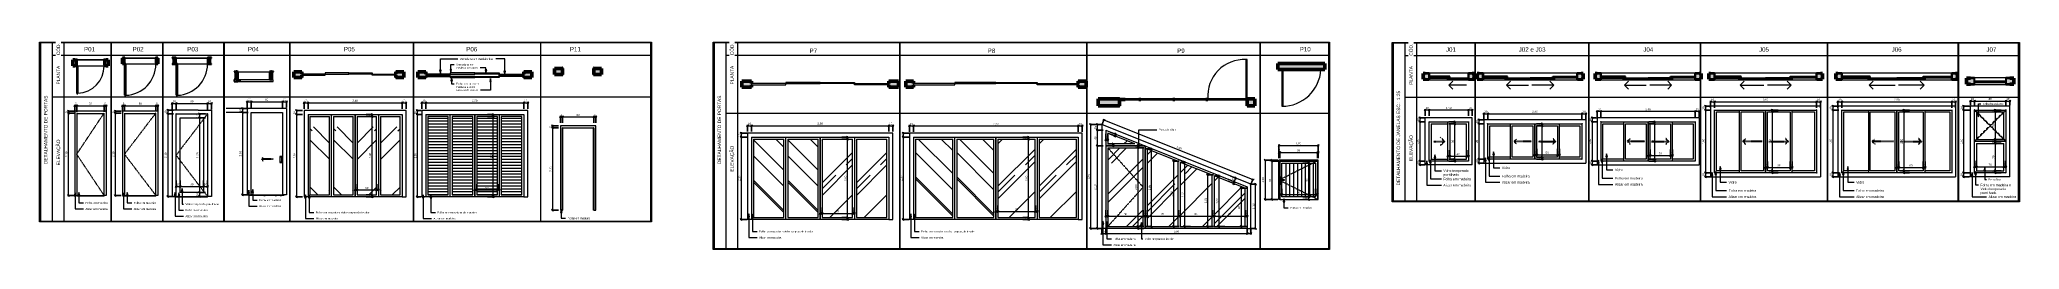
# Model space of a CAD drawing. Header units: millimetres. Extents: x 502 to 50962, y -45 to 5297.
import ezdxf

# ---------------------------------------------------------------- set-up
doc = ezdxf.new("R2010")
doc.units = ezdxf.units.MM
for name, pattern in [('Dash', [6.35, 3.175, -3.175]), ('Overhead', [3.96875, 2.38125, -1.5875]), ('Traço', [20.833333, 10.416667, -10.416667])]:
    doc.linetypes.add(name, pattern=pattern)
for name, color, linetype, lineweight in [('A-ANNO-DIMS', 211, 'Continuous', 9), ('A-ANNO-DIMS-25', 211, 'Continuous', 9), ('A-DETL-GENF', 92, 'Continuous', 9), ('A-DETL-THIN', 151, 'Continuous', 9), ('A-DOOR', 31, 'Continuous', 25), ('A-DOOR-FRAM', 31, 'Continuous', 9), ('A-DOOR-HDLN', 31, 'Dash', 9), ('A-FLOR-OVHD', 1, 'Overhead', 9), ('A-GENM', 13, 'Continuous', 9), ('A-GLAZ', 151, 'Continuous', 25), ('A-GLAZ-HDLN', 1, 'Dash', 25), ('A-WALL', 113, 'Continuous', 50), ('A-WALL-PATT', 111, 'Continuous', 25), ('G-ANNO-TEXT', 231, 'Continuous', 9)]:
    doc.layers.add(name, color=color, linetype=linetype, lineweight=lineweight)
doc.styles.add('@Arial Unicode MS', font='', dxfattribs={"height": 50})
doc.styles.add('Arial', font='arial.ttf', dxfattribs={"height": 112.5})
doc.styles.add('Arial_1', font='arial.ttf', dxfattribs={"height": 87.5})
doc.styles.add('Arial_2', font='arial.ttf', dxfattribs={"height": 50})
doc.styles.add('Arial_3', font='arial.ttf', dxfattribs={"height": 62.5})
doc.styles.get('@Arial Unicode MS').set_extended_font_data('@Arial Unicode MS')
doc.dimstyles.new('CRT_-__Metros_-_Linha_de_chamada_3_5_mm', dxfattribs={"dimscale": 304.8, "dimtxt": 50.292243, "dimasz": 0.164042, "dimexe": 0.082021, "dimexo": 0.0625, "dimgap": 0.04101, "dimtad": 1, "dimlfac": 0.001, "dimrnd": 0.01, "dimzin": 0, "dimdsep": 46, "dimtxsty": '@Arial Unicode MS', "dimblk1": 'OBLIQUE', "dimblk2": 'OBLIQUE', "dimsah": 1, "dimcen": 0.09, "dimdle": 0.082021, "dimazin": 0, "dimtfac": 1, "dimtdec": 4, "dimtix": 1, "dimtmove": 0, "dimatfit": 3, "dimfxl": 0.492126, "dimfxlon": 1, "dimtvp": 1, "dimtolj": 1, "dimtzin": 0, "dimarcsym": 2})
doc.dimstyles.new('CRT_-__Metros_-_Linha_de_chamada_3_5_mm_1', dxfattribs={"dimscale": 304.8, "dimtxt": 50.292243, "dimasz": 0.164042, "dimexe": 0.082021, "dimexo": 0.0625, "dimgap": 0.04101, "dimtad": 1, "dimdec": 0, "dimlfac": 0.1, "dimdsep": 46, "dimtxsty": '@Arial Unicode MS', "dimblk1": 'OBLIQUE', "dimblk2": 'OBLIQUE', "dimsah": 1, "dimcen": 0.09, "dimdle": 0.082021, "dimazin": 0, "dimtfac": 1, "dimtdec": 4, "dimtix": 1, "dimtmove": 0, "dimatfit": 3, "dimfxl": 0.492126, "dimfxlon": 1, "dimtvp": 1, "dimtolj": 1, "dimtzin": 0, "dimarcsym": 2})
pattern_1 = [(0, (0, 0), (101.6, 25.4), [8.382, -67.818, 8.382, -67.818, -406.4]), (0, (0, 0), (101.6, 25.4), [-152.4, 8.382, -144.018, 8.382, -67.818, -177.8]), (0, (0, 0), (101.6, 25.4), [-381, 8.382, -42.418, 8.382, -118.618]), (120, (38.1, 12.7), (-72.797045, 75.28818), [8.382, -67.818, 8.382, -67.818, -406.4]), (120, (38.1, 12.7), (-72.797045, 75.28818), [-152.4, 8.382, -144.018, 8.382, -67.818, -177.8]), (120, (38.1, 12.7), (-72.797045, 75.28818), [-381, 8.382, -42.418, 8.382, -118.618]), (240, (50.8, 63.5), (-28.80295, -100.68818), [8.382, -67.818, 8.382, -67.818, -406.4]), (240, (50.8, 63.5), (-28.80295, -100.68818), [-152.4, 8.382, -144.018, 8.382, -67.818, -177.8]), (240, (50.8, 63.5), (-28.80295, -100.68818), [-381, 8.382, -42.418, 8.382, -118.618])]
pattern_2 = [(45, (12309.4, 489.3), (969.87, 2586.3), [17145, -2286, 5715, -1143]), (45, (13829.6, 1060.8), (-1883.16, 266.7), [3429, -377.2, 6858, -857.25]), (45, (12880.9, 1460.8), (3661.25, 4744.27), [9144, -1600.2, 4572, -1143])]

msp = doc.modelspace()

# ---------------------------------------------------------------- texts
at = {"layer": 'G-ANNO-TEXT', "color": 7, "attachment_point": 1}
for s, insert, char_height, width, style in [('Veneziana em ', (11118.91, 4688.222), 50, 577.215, 'Arial_2'), ('madeira de correr', (11118.91, 4607.193), 50, 681.43438, 'Arial_2'), ('temperado incolor', (11118.91, 4035.558), 50, 693.45969, 'Arial_2'), ('madeira e vidro ', (11118.91, 4116.587), 50, 623.31203, 'Arial_2'), ('Folha de correr em ', (11118.91, 4197.616), 50, 753.58625, 'Arial_2'), ('Folha basculante', (50026.552, 3685.405), 50, 661.39219, 'Arial_2'), ('Porta de Abrir', (29031.937, 3026.111), 50, 533.12219, 'Arial_2'), ('Vidro', (37773.178, 2063.114), 62.5, 244.51469, 'Arial_3'), ('Alizar em madeira', (36279.678, 1621.063), 62.5, 849.78875, 'Arial_3'), ('Vidro temperado ', (36279.678, 1989.303), 62.5, 809.70437, 'Arial_3'), ('pontilhado', (36279.678, 1890.084), 62.5, 477.00406, 'Arial_3'), ('Folha em madeira', (36279.678, 1778.523), 62.5, 847.78453, 'Arial_3'), ('Alizar em madeira', (37773.178, 1694.874), 62.5, 849.78875, 'Arial_3'), ('Folha em madeira', (37773.178, 1852.334), 62.5, 847.78453, 'Arial_3'), ('Alizar em madeira', (40654.409, 1641.576), 62.5, 849.78875, 'Arial_3'), ('Vidro', (40654.409, 2009.817), 62.5, 244.51469, 'Arial_3'), ('Folha em madeira', (40654.409, 1799.036), 62.5, 847.78453, 'Arial_3'), ('Vidro', (43550.823, 1694.764), 62.5, 244.51469, 'Arial_3'), ('Vidro', (46802.366, 1694.764), 62.5, 244.51469, 'Arial_3'), ('Vidro temperado ', (49971.003, 1527.097), 62.5, 809.70437, 'Arial_3'), ('Folha em madeira e ', (49971.003, 1626.315), 62.5, 966.03344, 'Arial_3'), ('Folha fixa', (50175.444, 1761.216), 50, 378.79734, 'Arial_2'), ('Alizar em madeira', (1670.694, 1009.489), 50, 697.46812, 'Arial_2'), ('Folha em madeira', (1670.694, 1164.524), 50, 697.46812, 'Arial_2'), ('Alizar em madeira', (2902.016, 1009.489), 50, 697.46812, 'Arial_2'), ('Folha em madeira', (2902.016, 1164.524), 50, 697.46812, 'Arial_2'), ('Vidro temperado pontilhado', (4219.361, 1132.406), 50, 1064.24016, 'Arial_2'), ('Alizar em madeira', (6098.793, 1081.198), 50, 697.46812, 'Arial_2'), ('Folha em madeira', (6098.793, 1236.233), 50, 697.46812, 'Arial_2'), ('Porta em metalon', (32376.007, 1037.877), 50, 683.43859, 'Arial_2'), ('Alizar em madeira', (43550.823, 1326.523), 62.5, 849.78875, 'Arial_3'), ('Folha em madeira', (43550.823, 1483.983), 62.5, 847.78453, 'Arial_3'), ('Alizar em madeira', (46802.366, 1326.523), 62.5, 849.78875, 'Arial_3'), ('Folha em madeira', (46802.366, 1483.983), 62.5, 847.78453, 'Arial_3'), ('pontilhado', (49971.003, 1427.878), 62.5, 477.00406, 'Arial_3'), ('Alizar em madeira', (50175.444, 1326.523), 62.5, 849.78875, 'Arial_3'), ('Alizar em madeira', (4219.361, 824.813), 50, 697.46812, 'Arial_2'), ('Folha em madeira', (4219.361, 979.848), 50, 697.46812, 'Arial_2'), ('Alizar em madeira', (7541.221, 766.343), 50, 697.46812, 'Arial_2'), ('Folha em madeira e vidro temperado incolor', (7541.221, 921.378), 50, 1701.58172, 'Arial_2'), ('Alizar em madeira', (10543.182, 766.343), 50, 697.46812, 'Arial_2'), ('Folha em veneziana de madeira', (10641.221, 921.378), 50, 1238.60719, 'Arial_2'), ('Portal em madeira', (13959.543, 771.916), 50, 707.48922, 'Arial_2'), ('Alizar em madeira', (18840.408, 281.12), 50, 697.46812, 'Arial_2'), ('Folha em madeira e vidro temperado incolor', (18840.408, 436.155), 50, 1701.58172, 'Arial_2'), ('Alizar em madeira', (22970.622, 281.12), 50, 697.46812, 'Arial_2'), ('Folha em madeira e vidro temperado incolor', (22970.622, 436.155), 50, 1701.58172, 'Arial_2'), ('Alizar em madeira', (27869.105, 91.551), 50, 697.46812, 'Arial_2'), ('Folha em madeira', (27869.105, 246.586), 50, 697.46812, 'Arial_2'), ('Vidro temperado incolor', (28672.388, 246.586), 50, 919.93641, 'Arial_2')]:
    msp.add_mtext(s, dxfattribs=dict(at, insert=insert, char_height=char_height, width=width, style=style))

# ---------------------------------------------------------------- blocks, each defined once
blk = doc.blocks.new('Family - ___-4158750-DETALHAMENTO DE PORTAS')
at = {"layer": 'A-WALL-PATT'}
h = blk.add_hatch(color=256, dxfattribs=at)
h.paths.add_polyline_path([(2248, 4629), (2248, 4779), (2173, 4779), (2173, 4629), (2198, 4629)])
h.paths.add_polyline_path([(1423, 4629), (1423, 4779), (1348, 4779), (1348, 4629), (1398, 4629)])
at = {"layer": 'A-DOOR'}
for p, q in [((1453, 4789), (1398, 4789)), ((1398, 4789), (1398, 4779)), ((1398, 4779), (1423, 4779)), ((1423, 4629), (1398, 4629)), ((1398, 4629), (1398, 4619)), ((1398, 4619), (1443, 4619)), ((1423, 4779), (1423, 4629)), ((1448, 4629), (1448, 4659)), ((1448, 4659), (1458, 4659)), ((1478, 4629), (1448, 4629)), ((1448, 4629), (1448, 3929)), ((1458, 4659), (1458, 4784)), ((1478, 3929), (1478, 4629)), ((2138, 4784), (2138, 4659)), ((2138, 4659), (2148, 4659)), ((2198, 4789), (2143, 4789)), ((2148, 4659), (2148, 4624)), ((2153, 4619), (2198, 4619)), ((2173, 4629), (2173, 4779)), ((2173, 4779), (2198, 4779)), ((2198, 4629), (2173, 4629)), ((2198, 4779), (2198, 4789)), ((2198, 4619), (2198, 4629)), ((1448, 3929), (1478, 3929))]:
    blk.add_line(p, q, dxfattribs=at)
at = {"layer": 'A-DOOR', "lineweight": 9}
for p, q in [((1448, 4629), (2148, 4629)), ((1448, 4629), (1448, 3929)), ((1458, 4779), (2138, 4779)), ((2138, 4779), (1458, 4779)), ((1478, 4629), (2148, 4629))]:
    blk.add_line(p, q, dxfattribs=at)
at = {"layer": 'A-DOOR'}
for centre, start, end in [((1443, 4624), 270, 0), ((1453, 4784), 0, 90), ((2143, 4784), 90, 180), ((2153, 4624), 180, 270)]:
    blk.add_arc(centre, 5, start, end, dxfattribs=at)
at = {"layer": 'A-DOOR', "lineweight": 9}
blk.add_arc((1448, 4629), 700, 272.46, 0, dxfattribs=at)
at = {"layer": 'A-WALL'}
for p, q in [((1398, 4779), (1348, 4779)), ((1348, 4779), (1348, 4629)), ((1348, 4629), (1398, 4629)), ((2248, 4779), (2198, 4779)), ((2198, 4629), (2248, 4629)), ((2248, 4629), (2248, 4779))]:
    blk.add_line(p, q, dxfattribs=at)
blk = doc.blocks.new('Family - ___-4158780-DETALHAMENTO DE PORTAS')
at = {"layer": 'A-DOOR', "lineweight": 9}
for p, q in [((2198, 3478), (1398, 3478)), ((1398, 3478), (1398, 1328)), ((1458, 1328), (1458, 3418)), ((1458, 3418), (2138, 3418)), ((2138, 3418), (2138, 1328)), ((2198, 3478), (2198, 1328)), ((1398, 1328), (1453, 1328)), ((1448, 1328), (1448, 1308)), ((2148, 1308), (1448, 1308)), ((1458, 1328), (1453, 1328)), ((1458, 1328), (2138, 1328)), ((2143, 1328), (2138, 1328)), ((2198, 1328), (2143, 1328)), ((2148, 1308), (2148, 1328))]:
    blk.add_line(p, q, dxfattribs=at)
for points, knots in [([(1458, 3418), (1458, 3418), (1458, 3418), (1458, 3418), (1458, 3418), (1457, 3418), (1457, 3419), (1457, 3419), (1456, 3419), (1456, 3420), (1456, 3420), (1455, 3421), (1454, 3421), (1454, 3422), (1453, 3423)], [-1, -1, -1, -1, -0.833333, -0.75, -0.666667, -0.583333, -0.541667, -0.5, -0.416667, -0.375, -0.333333, -0.25, -0.166667, 0, 0, 0, 0]), ([(2143, 3423), (2143, 3422), (2142, 3421), (2141, 3421), (2141, 3420), (2140, 3420), (2140, 3419), (2140, 3419), (2139, 3419), (2139, 3418), (2139, 3418), (2139, 3418), (2138, 3418), (2138, 3418), (2138, 3418)], [0, 0, 0, 0, 0.166667, 0.25, 0.333333, 0.375, 0.416667, 0.5, 0.541667, 0.583333, 0.666667, 0.75, 0.833333, 1, 1, 1, 1])]:
    blk.add_open_spline(points, degree=3, knots=knots, dxfattribs=at)
at = {"layer": 'A-DOOR-HDLN'}
for p, q in [((1448, 2378), (2148, 3428)), ((2148, 1328), (1448, 2378))]:
    blk.add_line(p, q, dxfattribs=at)
blk = doc.blocks.new('Family - ___-4158794-DETALHAMENTO DE PORTAS')
at = {"layer": 'A-WALL-PATT'}
h = blk.add_hatch(color=256, dxfattribs=at)
h.paths.add_polyline_path([(2617, 4679), (2642, 4679), (2642, 4829), (2617, 4829), (2617, 4692)])
h.paths.add_polyline_path([(3492, 4679), (3517, 4679), (3517, 4829), (3492, 4829), (3492, 4709)])
at = {"layer": 'A-DOOR'}
for p, q in [((2672, 4839), (2617, 4839)), ((2617, 4839), (2617, 4829)), ((2617, 4829), (2642, 4829)), ((2642, 4679), (2617, 4679)), ((2617, 4679), (2617, 4669)), ((2617, 4669), (2662, 4669)), ((2642, 4829), (2642, 4679)), ((2667, 4679), (2667, 4709)), ((2667, 4709), (2677, 4709)), ((2697, 4679), (2667, 4679)), ((2667, 4679), (2667, 3879)), ((2677, 4709), (2677, 4834)), ((2697, 3879), (2697, 4679)), ((3457, 4834), (3457, 4709)), ((3457, 4709), (3467, 4709)), ((3517, 4839), (3462, 4839)), ((3467, 4709), (3467, 4674)), ((3472, 4669), (3517, 4669)), ((3492, 4679), (3492, 4829)), ((3492, 4829), (3517, 4829)), ((3517, 4679), (3492, 4679)), ((3517, 4829), (3517, 4839)), ((3517, 4669), (3517, 4679)), ((2667, 3879), (2697, 3879))]:
    blk.add_line(p, q, dxfattribs=at)
at = {"layer": 'A-DOOR', "lineweight": 9}
for p, q in [((2667, 4679), (3467, 4679)), ((2667, 4679), (2667, 3879)), ((2677, 4829), (3457, 4829)), ((3457, 4829), (2677, 4829)), ((2697, 4679), (3467, 4679))]:
    blk.add_line(p, q, dxfattribs=at)
at = {"layer": 'A-DOOR'}
for centre, start, end in [((2662, 4674), 270, 0), ((2672, 4834), 0, 90), ((3462, 4834), 90, 180), ((3472, 4674), 180, 270)]:
    blk.add_arc(centre, 5, start, end, dxfattribs=at)
at = {"layer": 'A-DOOR', "lineweight": 9}
blk.add_arc((2667, 4679), 800, 272.152, 0, dxfattribs=at)
at = {"layer": 'A-WALL'}
for p, q in [((2617, 4829), (2617, 4679)), ((3517, 4679), (3517, 4829))]:
    blk.add_line(p, q, dxfattribs=at)
blk = doc.blocks.new('Family - ___-4158796-DETALHAMENTO DE PORTAS')
at = {"layer": 'A-DOOR', "lineweight": 9}
for p, q in [((3517, 3478), (2617, 3478)), ((2617, 3478), (2617, 1328)), ((2677, 1328), (2677, 3418)), ((2677, 3418), (3457, 3418)), ((3457, 3418), (3457, 1328)), ((3517, 3478), (3517, 1328)), ((2617, 1328), (2672, 1328)), ((2667, 1328), (2667, 1308)), ((3467, 1308), (2667, 1308)), ((2677, 1328), (2672, 1328)), ((2677, 1328), (3457, 1328)), ((3462, 1328), (3457, 1328)), ((3517, 1328), (3462, 1328)), ((3467, 1308), (3467, 1328))]:
    blk.add_line(p, q, dxfattribs=at)
for points, knots in [([(2677, 3418), (2677, 3418), (2677, 3418), (2677, 3418), (2676, 3418), (2676, 3418), (2676, 3419), (2675, 3419), (2675, 3419), (2675, 3420), (2674, 3420), (2674, 3421), (2673, 3421), (2672, 3422), (2672, 3423)], [-1, -1, -1, -1, -0.833333, -0.75, -0.666667, -0.583333, -0.541667, -0.5, -0.416667, -0.375, -0.333333, -0.25, -0.166667, 0, 0, 0, 0]), ([(3462, 3423), (3461, 3422), (3461, 3421), (3460, 3421), (3459, 3420), (3459, 3420), (3459, 3419), (3458, 3419), (3458, 3419), (3458, 3418), (3458, 3418), (3457, 3418), (3457, 3418), (3457, 3418), (3457, 3418)], [0, 0, 0, 0, 0.166667, 0.25, 0.333333, 0.375, 0.416667, 0.5, 0.541667, 0.583333, 0.666667, 0.75, 0.833333, 1, 1, 1, 1])]:
    blk.add_open_spline(points, degree=3, knots=knots, dxfattribs=at)
at = {"layer": 'A-DOOR-HDLN'}
for p, q in [((2667, 2378), (3467, 3428)), ((3467, 1328), (2667, 2378))]:
    blk.add_line(p, q, dxfattribs=at)
blk = doc.blocks.new('Family - ___-4158823-DETALHAMENTO DE PORTAS')
at = {"layer": 'A-WALL-PATT'}
h = blk.add_hatch(color=256, dxfattribs=at)
h.paths.add_polyline_path([(3933, 4679), (3973, 4679), (3973, 4829), (3933, 4829), (3933, 4759)])
h.paths.add_polyline_path([(4833, 4679), (4833, 4829), (4793, 4829), (4793, 4679)])
at = {"layer": 'A-DOOR'}
for p, q in [((3978, 4839), (3883, 4839)), ((3883, 4839), (3883, 4829)), ((3883, 4829), (3973, 4829)), ((3973, 4679), (3883, 4679)), ((3883, 4679), (3883, 4669)), ((3883, 4669), (3978, 4669)), ((3973, 4829), (3973, 4679)), ((3983, 4829), (3983, 4834)), ((4013, 4679), (3983, 4679)), ((3983, 4679), (3983, 3879)), ((4013, 3879), (4013, 4679)), ((4783, 4834), (4783, 4829)), ((4783, 4679), (4783, 4674)), ((4883, 4839), (4788, 4839)), ((4788, 4669), (4883, 4669)), ((4793, 4679), (4793, 4829)), ((4793, 4829), (4883, 4829)), ((4883, 4679), (4793, 4679)), ((4883, 4829), (4883, 4839)), ((4883, 4669), (4883, 4679)), ((3983, 3879), (4013, 3879))]:
    blk.add_line(p, q, dxfattribs=at)
at = {"layer": 'A-DOOR', "lineweight": 9}
for p, q in [((4783, 4829), (3983, 4829)), ((3983, 4829), (3983, 4679)), ((3983, 4829), (4783, 4829)), ((3983, 4679), (4783, 4679)), ((3983, 4679), (3983, 3879)), ((4783, 4679), (4783, 4829))]:
    blk.add_line(p, q, dxfattribs=at)
at = {"layer": 'A-DOOR'}
for centre, start, end in [((3978, 4834), 360, 90), ((3978, 4674), 270, 0), ((4788, 4834), 90, 180), ((4788, 4674), 180, 270)]:
    blk.add_arc(centre, 5, start, end, dxfattribs=at)
at = {"layer": 'A-DOOR', "lineweight": 9}
blk.add_arc((3983, 4679), 800, 272.152, 360, dxfattribs=at)
at = {"layer": 'A-WALL'}
for p, q in [((3933, 4829), (3933, 4679)), ((4833, 4679), (4833, 4829))]:
    blk.add_line(p, q, dxfattribs=at)
blk = doc.blocks.new('Family - ___-4158825-DETALHAMENTO DE PORTAS')
at = {"layer": 'A-DOOR', "lineweight": 9}
h = blk.add_hatch(dxfattribs=at)
h.set_pattern_fill('FP_1', color=256, style=0, pattern_type=2)
h.set_pattern_definition(pattern_1)
h.paths.add_polyline_path([(4783, 1283), (4783, 1303), (3983, 1303), (3983, 1283), (4137, 1283)])
for p, q in [((4543, 3503), (3883, 3503)), ((3883, 3503), (3883, 1303)), ((3983, 1303), (3983, 3403)), ((3983, 3403), (4783, 3403)), ((4083, 1403), (4083, 3303)), ((4083, 3303), (4683, 3303)), ((4683, 3303), (4683, 1403)), ((4783, 3403), (4783, 1303)), ((4883, 3376), (4883, 1303)), ((3883, 1303), (3978, 1303)), ((3983, 1303), (3978, 1303)), ((3983, 1303), (4783, 1303)), ((3983, 1283), (3983, 1303)), ((4783, 1283), (3983, 1283)), ((4683, 1403), (4083, 1403)), ((4788, 1303), (4783, 1303)), ((4783, 1283), (4783, 1303)), ((4883, 1303), (4788, 1303))]:
    blk.add_line(p, q, dxfattribs=at)
for points, knots in [([(3983, 3403), (3983, 3403), (3983, 3403), (3982, 3403), (3982, 3403), (3982, 3403), (3982, 3404), (3981, 3404), (3981, 3404), (3981, 3405), (3980, 3405), (3980, 3406), (3979, 3406), (3978, 3407), (3978, 3408)], [-1, -1, -1, -1, -0.833333, -0.75, -0.666667, -0.583333, -0.541667, -0.5, -0.416667, -0.375, -0.333333, -0.25, -0.166667, 0, 0, 0, 0]), ([(4788, 3408), (4787, 3407), (4787, 3406), (4786, 3406), (4785, 3405), (4785, 3405), (4785, 3404), (4784, 3404), (4784, 3404), (4784, 3403), (4783, 3403), (4783, 3403), (4783, 3403), (4783, 3403), (4783, 3403)], [0, 0, 0, 0, 0.166667, 0.25, 0.333333, 0.375, 0.416667, 0.5, 0.541667, 0.583333, 0.666667, 0.75, 0.833333, 1, 1, 1, 1])]:
    blk.add_open_spline(points, degree=3, knots=knots, dxfattribs=at)
at = {"layer": 'A-DOOR-HDLN'}
for p, q in [((3983, 2353), (4783, 3403)), ((4783, 1303), (3983, 2353))]:
    blk.add_line(p, q, dxfattribs=at)
blk = doc.blocks.new('Family - ___-4158862-DETALHAMENTO DE PORTAS')
at = {"lineweight": 9}
h = blk.add_hatch(dxfattribs=at)
h.set_pattern_fill('FP_1', color=9, style=0, pattern_type=2)
h.set_pattern_definition(pattern_1)
h.paths.add_polyline_path([(6691, 1328), (6726, 1328), (6726, 1343), (5856, 1343), (5856, 1328), (5891, 1328)])
at = {"layer": 'A-DOOR', "lineweight": 9}
for p, q in [((5791, 3543), (5257, 3543)), ((6791, 3543), (5791, 3543)), ((5791, 3543), (5791, 1343)), ((6791, 3543), (6791, 1343)), ((5257, 3453), (5791, 3453)), ((5891, 1343), (5891, 3443)), ((5891, 3443), (6691, 3443)), ((6691, 3443), (6691, 1343)), ((6676, 2318), (6626, 2318)), ((6626, 2318), (6626, 2168)), ((6626, 2168), (6676, 2168)), ((6636, 2183), (6636, 2303)), ((6641, 2308), (6661, 2308)), ((6661, 2178), (6641, 2178)), ((6666, 2303), (6666, 2183)), ((6676, 2168), (6676, 2318)), ((5791, 1343), (5891, 1343)), ((5923, 1348), (5891, 1348)), ((6791, 1343), (6691, 1343))]:
    blk.add_line(p, q, dxfattribs=at)
for centre, start, end in [((6641, 2303), 90, 180), ((6641, 2183), 180, 270), ((6661, 2303), 0, 90), ((6661, 2183), 270, 0)]:
    blk.add_arc(centre, 5, start, end, dxfattribs=at)
at = {"layer": 'A-DOOR-HDLN', "lineweight": 25}
for p, q in [((6159, 2253), (6201, 2296)), ((6159, 2253), (6201, 2211)), ((6459, 2253), (6159, 2253))]:
    blk.add_line(p, q, dxfattribs=at)
at = {"layer": 'A-GENM'}
for p, q in [((5856, 1328), (5856, 1343)), ((6726, 1328), (5856, 1328)), ((5891, 1348), (6691, 1348)), ((5891, 1343), (6691, 1343)), ((6726, 1343), (6726, 1328))]:
    blk.add_line(p, q, dxfattribs=at)
blk = doc.blocks.new('Family - ___-4158864-DETALHAMENTO DE PORTAS')
at = {"layer": 'A-WALL-PATT'}
h = blk.add_hatch(color=256, dxfattribs=at)
h.paths.add_polyline_path([(5528, 4279), (5528, 4479), (5513, 4479), (5513, 4279)])
h.paths.add_polyline_path([(6413, 4279), (6413, 4479), (6398, 4479), (6398, 4279)])
at = {"layer": 'A-DOOR'}
for p, q in [((5563, 4489), (5463, 4489)), ((5463, 4489), (5463, 4479)), ((5463, 4479), (5528, 4479)), ((5528, 4279), (5463, 4279)), ((5463, 4279), (5463, 4234)), ((5463, 4234), (5553, 4234)), ((5528, 4479), (5528, 4279)), ((5553, 4234), (5553, 4279)), ((5553, 4279), (5563, 4279)), ((5563, 4279), (5563, 4489)), ((6463, 4489), (6363, 4489)), ((6363, 4489), (6363, 4279)), ((6363, 4279), (6398, 4279)), ((6398, 4479), (6463, 4479)), ((6398, 4279), (6398, 4479)), ((6463, 4479), (6463, 4489))]:
    blk.add_line(p, q, dxfattribs=at)
at = {"layer": 'A-DOOR', "lineweight": 9}
for p, q in [((5553, 4279), (6373, 4279)), ((5563, 4479), (6363, 4479)), ((5578, 4274), (5628, 4274)), ((5578, 4269), (5578, 4274)), ((5578, 4229), (5578, 4234)), ((5628, 4229), (5578, 4229)), ((5628, 4274), (5628, 4269)), ((5628, 4234), (5628, 4229))]:
    blk.add_line(p, q, dxfattribs=at)
at = {"layer": 'A-GENM'}
for p, q in [((6453, 4269), (5553, 4269)), ((5553, 4269), (5553, 4234)), ((5553, 4234), (6453, 4234)), ((6453, 4234), (6453, 4269))]:
    blk.add_line(p, q, dxfattribs=at)
at = {"layer": 'A-WALL'}
for p, q in [((5528, 4479), (5513, 4479)), ((5513, 4479), (5513, 4279)), ((5513, 4279), (5528, 4279)), ((5528, 4279), (5528, 4479)), ((6413, 4479), (6398, 4479)), ((6398, 4479), (6398, 4279)), ((6398, 4279), (6413, 4279)), ((6413, 4279), (6413, 4479))]:
    blk.add_line(p, q, dxfattribs=at)
blk = doc.blocks.new('Family - ___-4158948-DETALHAMENTO DE PORTAS')
at = {"layer": 'A-DOOR', "lineweight": 9}
h = blk.add_hatch(dxfattribs=at)
h.set_pattern_fill('FP_3', color=256, style=0, pattern_type=2)
h.set_pattern_definition([(135, (7642.1, 1293), (-969.87, 2586.3), [17145, -2286, 5715, -1143]), (135, (6121.9, 1864.5), (1883.2, 266.7), [3429, -377.2, 6858, -857.25]), (135, (7070.6, 2264.56), (-3661.25, 4744.27), [9144, -1600.2, 4572, -1143])])
h.paths.add_polyline_path([(7751, 1343), (7892, 1343), (7892, 3343), (7392, 3343), (7392, 1343)])
h = blk.add_hatch(dxfattribs=at)
h.set_pattern_fill('FP_2', color=256, style=0, pattern_type=2)
h.set_pattern_definition([(135, (8242.1, 1293), (-969.87, 2586.3), [17145, -2286, 5715, -1143]), (135, (6721.9, 1864.5), (1883.2, 266.7), [3429, -377.2, 6858, -857.25]), (135, (7670.6, 2264.56), (-3661.25, 4744.27), [9144, -1600.2, 4572, -1143])])
h.paths.add_polyline_path([(8492, 1343), (8492, 3343), (7992, 3343), (7992, 1343), (8473, 1343)])
h = blk.add_hatch(dxfattribs=at)
h.set_pattern_fill('FP_4', color=256, style=0, pattern_type=2)
h.set_pattern_definition([(45, (8842.1, 1293), (969.87, 2586.3), [17145, -2286, 5715, -1143]), (45, (10362.3, 1864.5), (-1883.2, 266.7), [3429, -377.2, 6858, -857.25]), (45, (9413.6, 2264.56), (3661.25, 4744.27), [9144, -1600.2, 4572, -1143])])
h.paths.add_polyline_path([(9092, 1343), (9092, 3343), (8592, 3343), (8592, 1343), (8835, 1343)])
h = blk.add_hatch(dxfattribs=at)
h.set_pattern_fill('FP_5', color=256, style=0, pattern_type=2)
h.set_pattern_definition([(45, (9442.1, 1293), (969.87, 2586.3), [17145, -2286, 5715, -1143]), (45, (10962.3, 1864.5), (-1883.2, 266.7), [3429, -377.2, 6858, -857.25]), (45, (10013.6, 2264.56), (3661.25, 4744.27), [9144, -1600.2, 4572, -1143])])
h.paths.add_polyline_path([(9692, 1343), (9692, 3343), (9192, 3343), (9192, 1343), (9196, 1343)])
for p, q in [((7243, 3492), (7243, 1293)), ((9841, 3492), (7243, 3492)), ((7343, 3392), (7343, 1293)), ((7343, 3392), (9741, 3392)), ((7392, 3343), (7392, 1343)), ((7392, 3343), (7892, 3343)), ((7892, 1343), (7892, 3343)), ((7942, 1293), (7942, 3392)), ((7992, 3343), (7992, 1343)), ((7992, 3343), (8492, 3343)), ((8492, 1343), (8492, 3343)), ((8542, 3392), (8542, 1293)), ((8542, 1293), (8542, 3392)), ((8592, 3343), (9092, 3343)), ((8592, 3343), (8592, 1343)), ((9092, 1343), (9092, 3343)), ((9142, 3392), (9142, 1293)), ((9192, 3343), (9692, 3343)), ((9192, 3343), (9192, 1343)), ((9692, 1343), (9692, 3343)), ((9741, 3392), (9741, 1293)), ((9841, 1293), (9841, 3492)), ((7343, 1293), (7243, 1293)), ((7942, 1293), (7343, 1293)), ((7392, 1343), (7892, 1343)), ((8542, 1293), (7942, 1293)), ((7992, 1343), (8492, 1343)), ((9142, 1293), (8542, 1293)), ((8592, 1343), (9092, 1343)), ((9741, 1293), (9142, 1293)), ((9192, 1343), (9692, 1343)), ((9741, 1293), (9841, 1293))]:
    blk.add_line(p, q, dxfattribs=at)
blk = doc.blocks.new('Family - ___-4158950-DETALHAMENTO DE PORTAS')
at = {"layer": 'A-WALL-PATT'}
h = blk.add_hatch(color=256, dxfattribs=at)
h.paths.add_polyline_path([(7182, 4329), (7182, 4479), (6982, 4479), (6982, 4329), (7028, 4329)])
h.paths.add_polyline_path([(9782, 4329), (9782, 4479), (9582, 4479), (9582, 4329)])
at = {"layer": 'A-DOOR'}
for p, q in [((7183, 4489), (7083, 4489)), ((7083, 4489), (7083, 4479)), ((7083, 4479), (7182, 4479)), ((7182, 4329), (7083, 4329)), ((7083, 4329), (7083, 4319)), ((7083, 4319), (7183, 4319)), ((7182, 4479), (7182, 4419)), ((7182, 4389), (7182, 4329)), ((7183, 4419), (7183, 4489)), ((7183, 4319), (7183, 4389)), ((9681, 4489), (9581, 4489)), ((9581, 4489), (9581, 4419)), ((9581, 4389), (9581, 4319)), ((9581, 4319), (9681, 4319)), ((9582, 4419), (9582, 4479)), ((9582, 4479), (9681, 4479)), ((9582, 4329), (9582, 4389)), ((9681, 4329), (9582, 4329)), ((9681, 4479), (9681, 4489)), ((9681, 4319), (9681, 4329))]:
    blk.add_line(p, q, dxfattribs=at)
at = {"layer": 'A-DOOR', "lineweight": 9}
for p, q in [((7782, 4419), (7182, 4419)), ((7182, 4419), (7182, 4389)), ((7182, 4389), (7782, 4389)), ((8382, 4449), (7782, 4449)), ((7782, 4449), (7782, 4419)), ((7782, 4419), (8382, 4419)), ((7782, 4389), (7782, 4419)), ((8382, 4419), (8382, 4449)), ((8382, 4449), (8982, 4449)), ((8382, 4419), (8382, 4449)), ((8982, 4419), (8382, 4419)), ((8982, 4449), (8982, 4419)), ((8982, 4389), (8982, 4419)), ((8982, 4419), (9582, 4419)), ((9582, 4389), (8982, 4389)), ((9582, 4419), (9582, 4389))]:
    blk.add_line(p, q, dxfattribs=at)
at = {"layer": 'A-WALL'}
for p, q in [((7182, 4479), (6982, 4479)), ((6982, 4479), (6982, 4329)), ((6982, 4329), (7182, 4329)), ((7182, 4419), (7182, 4479)), ((7182, 4329), (7182, 4389)), ((9782, 4479), (9582, 4479)), ((9582, 4479), (9582, 4419)), ((9582, 4389), (9582, 4329)), ((9582, 4329), (9782, 4329)), ((9782, 4329), (9782, 4479))]:
    blk.add_line(p, q, dxfattribs=at)
blk = doc.blocks.new('Family - ___-4160950-DETALHAMENTO DE PORTAS')
at = {"layer": 'A-DOOR', "lineweight": 9}
for p, q in [((10245, 3492), (10245, 1293)), ((12943, 3492), (10245, 3492)), ((10345, 3392), (10345, 1293)), ((10345, 3392), (12843, 3392)), ((10969, 1293), (10969, 3392)), ((11594, 3392), (11594, 1293)), ((11594, 1293), (11594, 3392)), ((12219, 3392), (12219, 1293)), ((12843, 3392), (12843, 1293)), ((12943, 1293), (12943, 3492)), ((10345, 1293), (10245, 1293)), ((10969, 1293), (10345, 1293)), ((11594, 1293), (10969, 1293)), ((12219, 1293), (11594, 1293)), ((12843, 1293), (12219, 1293)), ((12843, 1293), (12943, 1293))]:
    blk.add_line(p, q, dxfattribs=at)
blk = doc.blocks.new('Family - ___-4160952-DETALHAMENTO DE PORTAS')
at = {"layer": 'A-WALL-PATT'}
h = blk.add_hatch(color=256, dxfattribs=at)
h.paths.add_polyline_path([(10344, 4329), (10344, 4479), (10144, 4479), (10144, 4329), (10280, 4329)])
h.paths.add_polyline_path([(12844, 4329), (13044, 4329), (13044, 4479), (12844, 4479), (12844, 4359)])
at = {"layer": 'A-DOOR'}
for p, q in [((10345, 4489), (10245, 4489)), ((10245, 4489), (10245, 4479)), ((10245, 4479), (10344, 4479)), ((10344, 4329), (10245, 4329)), ((10245, 4329), (10245, 4319)), ((10245, 4319), (10345, 4319)), ((10344, 4479), (10344, 4419)), ((10344, 4359), (10344, 4329)), ((10345, 4419), (10345, 4489)), ((10345, 4319), (10345, 4359)), ((12943, 4489), (12843, 4489)), ((12843, 4489), (12843, 4419)), ((12843, 4359), (12843, 4319)), ((12843, 4319), (12943, 4319)), ((12844, 4419), (12844, 4479)), ((12844, 4479), (12943, 4479)), ((12844, 4329), (12844, 4359)), ((12943, 4329), (12844, 4329)), ((12943, 4479), (12943, 4489)), ((12943, 4319), (12943, 4329))]:
    blk.add_line(p, q, dxfattribs=at)
at = {"layer": 'A-DOOR', "lineweight": 9}
for p, q in [((10969, 4419), (10344, 4419)), ((10344, 4419), (10344, 4389)), ((10969, 4389), (10344, 4389)), ((10344, 4389), (10344, 4359)), ((10344, 4389), (10969, 4389)), ((10344, 4359), (10969, 4359)), ((11594, 4449), (10969, 4449)), ((10969, 4449), (10969, 4419)), ((10969, 4419), (11594, 4419)), ((10969, 4389), (10969, 4419)), ((10969, 4359), (10969, 4389)), ((11594, 4359), (10969, 4359)), ((10969, 4359), (10969, 4329)), ((10969, 4329), (11594, 4329)), ((11594, 4419), (11594, 4449)), ((11594, 4449), (12219, 4449)), ((11594, 4419), (11594, 4449)), ((12219, 4419), (11594, 4419)), ((11594, 4329), (11594, 4359)), ((11594, 4359), (12219, 4359)), ((11594, 4329), (11594, 4359)), ((12219, 4329), (11594, 4329)), ((12219, 4449), (12219, 4419)), ((12219, 4389), (12219, 4419)), ((12219, 4419), (12844, 4419)), ((12219, 4359), (12219, 4389)), ((12219, 4389), (12844, 4389)), ((12844, 4389), (12219, 4389)), ((12844, 4359), (12219, 4359)), ((12219, 4359), (12219, 4329)), ((12844, 4419), (12844, 4389)), ((12844, 4389), (12844, 4359))]:
    blk.add_line(p, q, dxfattribs=at)
at = {"layer": 'A-WALL'}
for p, q in [((10344, 4479), (10144, 4479)), ((10144, 4479), (10144, 4329)), ((10144, 4329), (10344, 4329)), ((10344, 4419), (10344, 4479)), ((10344, 4329), (10344, 4359)), ((13044, 4479), (12844, 4479)), ((12844, 4479), (12844, 4419)), ((12844, 4359), (12844, 4329)), ((12844, 4329), (13044, 4329)), ((13044, 4329), (13044, 4479))]:
    blk.add_line(p, q, dxfattribs=at)
blk = doc.blocks.new('Family - ___-4267103-DETALHAMENTO DE PORTAS')
at = {"layer": 'A-DOOR', "lineweight": 9}
for p, q in [((13827, 3051), (13827, 951)), ((13837, 3051), (13827, 3051)), ((13837, 951), (13837, 3051)), ((14617, 951), (14617, 3051)), ((14627, 3051), (14617, 3051)), ((14627, 3051), (14627, 951)), ((13837, 951), (13827, 951)), ((14627, 951), (14617, 951))]:
    blk.add_line(p, q, dxfattribs=at)
at = {"layer": 'A-DOOR-FRAM'}
for p, q in [((14677, 3101), (13777, 3101)), ((13777, 3101), (13777, 951)), ((13827, 951), (13827, 3051)), ((13827, 3051), (14627, 3051)), ((14627, 3051), (14627, 951)), ((14677, 951), (14677, 3101)), ((13777, 951), (13827, 951)), ((14627, 951), (14677, 951))]:
    blk.add_line(p, q, dxfattribs=at)
blk = doc.blocks.new('Family - ___-4267105-DETALHAMENTO DE PORTAS')
at = {"layer": 'A-WALL-PATT'}
h = blk.add_hatch(color=256, dxfattribs=at)
h.paths.add_polyline_path([(14827, 4413), (14827, 4563), (14627, 4563), (14627, 4413)])
h.paths.add_polyline_path([(13627, 4413), (13827, 4413), (13827, 4563), (13627, 4563)])
at = {"layer": 'A-DOOR'}
for p, q in [((13827, 4563), (13807, 4563)), ((13807, 4563), (13807, 4413)), ((13837, 4588), (13827, 4588)), ((13827, 4588), (13827, 4563)), ((13837, 4388), (13837, 4588)), ((14617, 4588), (14617, 4388)), ((14627, 4588), (14617, 4588)), ((14627, 4563), (14627, 4588)), ((14647, 4563), (14627, 4563)), ((14647, 4413), (14647, 4563)), ((13807, 4413), (13827, 4413)), ((13827, 4413), (13827, 4388)), ((13827, 4388), (13837, 4388)), ((14617, 4388), (14627, 4388)), ((14627, 4388), (14627, 4413)), ((14627, 4413), (14647, 4413))]:
    blk.add_line(p, q, dxfattribs=at)
at = {"layer": 'A-WALL'}
for p, q in [((13827, 4563), (13627, 4563)), ((13627, 4563), (13627, 4413)), ((13827, 4413), (13827, 4563)), ((14827, 4563), (14627, 4563)), ((14627, 4563), (14627, 4413)), ((14827, 4413), (14827, 4563)), ((13627, 4413), (13827, 4413)), ((14627, 4413), (14827, 4413))]:
    blk.add_line(p, q, dxfattribs=at)
blk = doc.blocks.new('Family - ___-4161196-DETALHAMENTO DE PORTAS 02')
at = {"layer": 'A-DOOR', "lineweight": 9}
h = blk.add_hatch(dxfattribs=at)
h.set_pattern_fill('FP_8', color=256, style=0, pattern_type=2)
h.set_pattern_definition([(135, (1914.8, 713), (-969.87, 2586.3), [17145, -2286, 5715, -1143]), (135, (394.6, 1284.5), (1883.2, 266.7), [3429, -377.2, 6858, -857.25]), (135, (1343.3, 1684.56), (-3661.25, 4744.27), [9144, -1600.2, 4572, -1143])])
h.paths.add_polyline_path([(1527, 763), (2302, 763), (2302, 2763), (1527, 2763), (1527, 1538)])
h = blk.add_hatch(dxfattribs=at)
h.set_pattern_fill('FP_7', color=256, style=0, pattern_type=2)
h.set_pattern_definition([(135, (2789.8, 713), (-969.87, 2586.3), [17145, -2286, 5715, -1143]), (135, (1269.6, 1284.5), (1883.2, 266.7), [3429, -377.2, 6858, -857.25]), (135, (2218.3, 1684.56), (-3661.25, 4744.27), [9144, -1600.2, 4572, -1143])])
h.paths.add_polyline_path([(3079, 763), (3177, 763), (3177, 2763), (2402, 2763), (2402, 763), (2718, 763)])
h = blk.add_hatch(dxfattribs=at)
h.set_pattern_fill('FP_9', color=256, style=0, pattern_type=2)
h.set_pattern_definition([(45, (3664.8, 713), (969.87, 2586.3), [17145, -2286, 5715, -1143]), (45, (5185, 1284.5), (-1883.2, 266.7), [3429, -377.2, 6858, -857.25]), (45, (4236.3, 1684.56), (3661.25, 4744.27), [9144, -1600.2, 4572, -1143])])
h.paths.add_polyline_path([(3440, 763), (4052, 763), (4052, 2763), (3277, 2763), (3277, 763)])
h = blk.add_hatch(dxfattribs=at)
h.set_pattern_fill('FP_10', color=256, style=0, pattern_type=2)
h.set_pattern_definition([(45, (4539.8, 713), (969.87, 2586.3), [17145, -2286, 5715, -1143]), (45, (6060, 1284.5), (-1883.2, 266.7), [3429, -377.2, 6858, -857.25]), (45, (5111.3, 1684.56), (3661.25, 4744.27), [9144, -1600.2, 4572, -1143])])
h.paths.add_polyline_path([(4163, 763), (4927, 763), (4927, 2763), (4152, 2763), (4152, 763)])
for p, q in [((1378, 2912), (1378, 713)), ((5076, 2912), (1378, 2912)), ((1478, 2812), (1478, 713)), ((1478, 2812), (4976, 2812)), ((1527, 2763), (1527, 763)), ((1527, 2763), (2302, 2763)), ((2302, 763), (2302, 2763)), ((2352, 713), (2352, 2812)), ((2402, 2763), (2402, 763)), ((2402, 2763), (3177, 2763)), ((3177, 763), (3177, 2763)), ((3227, 2812), (3227, 713)), ((3227, 713), (3227, 2812)), ((3277, 2763), (4052, 2763)), ((3277, 2763), (3277, 763)), ((4052, 763), (4052, 2763)), ((4102, 2812), (4102, 713)), ((4152, 2763), (4927, 2763)), ((4152, 2763), (4152, 763)), ((4927, 763), (4927, 2763)), ((4976, 2812), (4976, 713)), ((5076, 713), (5076, 2912)), ((1478, 713), (1378, 713)), ((2352, 713), (1478, 713)), ((1527, 763), (2302, 763)), ((3227, 713), (2352, 713)), ((2402, 763), (3177, 763)), ((4102, 713), (3227, 713)), ((3277, 763), (4052, 763)), ((4976, 713), (4102, 713)), ((4152, 763), (4927, 763)), ((4976, 713), (5076, 713))]:
    blk.add_line(p, q, dxfattribs=at)
blk = doc.blocks.new('Family - ___-4161198-DETALHAMENTO DE PORTAS 02')
at = {"layer": 'A-WALL-PATT'}
h = blk.add_hatch(color=256, dxfattribs=at)
h.paths.add_polyline_path([(1477, 4089), (1477, 4239), (1227, 4239), (1227, 4089), (1272, 4089)])
h.paths.add_polyline_path([(5227, 4089), (5227, 4239), (4977, 4239), (4977, 4089)])
at = {"layer": 'A-DOOR'}
for p, q in [((1478, 4249), (1378, 4249)), ((1378, 4249), (1378, 4239)), ((1378, 4239), (1477, 4239)), ((1477, 4089), (1378, 4089)), ((1378, 4089), (1378, 4079)), ((1378, 4079), (1478, 4079)), ((1477, 4239), (1477, 4179)), ((1477, 4149), (1477, 4089)), ((1478, 4179), (1478, 4249)), ((1478, 4079), (1478, 4149)), ((5076, 4249), (4976, 4249)), ((4976, 4249), (4976, 4179)), ((4976, 4149), (4976, 4079)), ((4976, 4079), (5076, 4079)), ((4977, 4179), (4977, 4239)), ((4977, 4239), (5076, 4239)), ((4977, 4089), (4977, 4149)), ((5076, 4089), (4977, 4089)), ((5076, 4239), (5076, 4249)), ((5076, 4079), (5076, 4089))]:
    blk.add_line(p, q, dxfattribs=at)
at = {"layer": 'A-DOOR', "lineweight": 9}
for p, q in [((2352, 4179), (1477, 4179)), ((1477, 4179), (1477, 4149)), ((1477, 4149), (2352, 4149)), ((3227, 4209), (2352, 4209)), ((2352, 4209), (2352, 4179)), ((2352, 4179), (3227, 4179)), ((2352, 4149), (2352, 4179)), ((3227, 4179), (3227, 4209)), ((3227, 4209), (4102, 4209)), ((3227, 4179), (3227, 4209)), ((4102, 4179), (3227, 4179)), ((4102, 4209), (4102, 4179)), ((4102, 4149), (4102, 4179)), ((4102, 4179), (4977, 4179)), ((4977, 4149), (4102, 4149)), ((4977, 4179), (4977, 4149))]:
    blk.add_line(p, q, dxfattribs=at)
at = {"layer": 'A-WALL'}
for p, q in [((1477, 4239), (1227, 4239)), ((1227, 4239), (1227, 4089)), ((1227, 4089), (1477, 4089)), ((1477, 4179), (1477, 4239)), ((1477, 4089), (1477, 4149)), ((5227, 4239), (4977, 4239)), ((4977, 4239), (4977, 4179)), ((4977, 4149), (4977, 4089)), ((4977, 4089), (5227, 4089)), ((5227, 4089), (5227, 4239))]:
    blk.add_line(p, q, dxfattribs=at)
blk = doc.blocks.new('Family - ___-4161200-DETALHAMENTO DE PORTAS 02')
at = {"layer": 'A-DOOR', "lineweight": 9}
h = blk.add_hatch(dxfattribs=at)
h.set_pattern_fill('FP_12', color=256, style=0, pattern_type=2)
h.set_pattern_definition([(135, (6132.5, 713), (-969.87, 2586.3), [17145, -2286, 5715, -1143]), (135, (4612.3, 1284.5), (1883.2, 266.7), [3429, -377.2, 6858, -857.25]), (135, (5561, 1684.56), (-3661.25, 4744.27), [9144, -1600.2, 4572, -1143])])
h.paths.add_polyline_path([(6331, 763), (6607, 763), (6607, 2763), (5657, 2763), (5657, 763)])
h = blk.add_hatch(dxfattribs=at)
h.set_pattern_fill('FP_11', color=256, style=0, pattern_type=2)
h.set_pattern_definition([(135, (7182.5, 713), (-969.87, 2586.3), [17145, -2286, 5715, -1143]), (135, (5662.3, 1284.5), (1883.2, 266.7), [3429, -377.2, 6858, -857.25]), (135, (6611, 1684.56), (-3661.25, 4744.27), [9144, -1600.2, 4572, -1143])])
h.paths.add_polyline_path([(7657, 763), (7657, 2763), (6707, 2763), (6707, 763), (7415, 763)])
h = blk.add_hatch(dxfattribs=at)
h.set_pattern_fill('FP_13', color=256, style=0, pattern_type=2)
h.set_pattern_definition([(45, (8232.5, 713), (969.87, 2586.3), [17145, -2286, 5715, -1143]), (45, (9752.7, 1284.5), (-1883.2, 266.7), [3429, -377.2, 6858, -857.25]), (45, (8804, 1684.56), (3661.25, 4744.27), [9144, -1600.2, 4572, -1143])])
h.paths.add_polyline_path([(7757, 763), (8707, 763), (8707, 2763), (7757, 2763), (7757, 816)])
h = blk.add_hatch(dxfattribs=at)
h.set_pattern_fill('FP_14', color=256, style=0, pattern_type=2)
h.set_pattern_definition([(45, (9282.5, 713), (969.87, 2586.3), [17145, -2286, 5715, -1143]), (45, (10802.7, 1284.5), (-1883.2, 266.7), [3429, -377.2, 6858, -857.25]), (45, (9854, 1684.56), (3661.25, 4744.27), [9144, -1600.2, 4572, -1143])])
h.paths.add_polyline_path([(9222, 763), (9757, 763), (9757, 2763), (8807, 2763), (8807, 763)])
for p, q in [((5508, 2912), (5508, 713)), ((9906, 2912), (5508, 2912)), ((5608, 2812), (5608, 713)), ((5608, 2812), (9806, 2812)), ((5657, 2763), (5657, 763)), ((5657, 2763), (6607, 2763)), ((6607, 763), (6607, 2763)), ((6657, 713), (6657, 2812)), ((6707, 2763), (6707, 763)), ((6707, 2763), (7657, 2763)), ((7657, 763), (7657, 2763)), ((7707, 2812), (7707, 713)), ((7707, 713), (7707, 2812)), ((7757, 2763), (8707, 2763)), ((7757, 2763), (7757, 763)), ((8707, 763), (8707, 2763)), ((8757, 2812), (8757, 713)), ((8807, 2763), (9757, 2763)), ((8807, 2763), (8807, 763)), ((9757, 763), (9757, 2763)), ((9806, 2812), (9806, 713)), ((9906, 713), (9906, 2912)), ((5608, 713), (5508, 713)), ((6657, 713), (5609, 713)), ((5657, 763), (6607, 763)), ((7707, 713), (6657, 713)), ((6707, 763), (7657, 763)), ((8757, 713), (7707, 713)), ((7757, 763), (8707, 763)), ((9806, 713), (8757, 713)), ((8807, 763), (9757, 763)), ((9806, 713), (9906, 713))]:
    blk.add_line(p, q, dxfattribs=at)
blk = doc.blocks.new('Family - ___-4161202-DETALHAMENTO DE PORTAS 02')
at = {"layer": 'A-WALL-PATT'}
h = blk.add_hatch(color=256, dxfattribs=at)
h.paths.add_polyline_path([(5407, 4089), (5607, 4089), (5607, 4239), (5407, 4239), (5407, 4149)])
h.paths.add_polyline_path([(9945, 4089), (10007, 4089), (10007, 4239), (9807, 4239), (9807, 4089)])
at = {"layer": 'A-DOOR'}
for p, q in [((5608, 4249), (5508, 4249)), ((5508, 4249), (5508, 4239)), ((5508, 4239), (5607, 4239)), ((5607, 4089), (5508, 4089)), ((5508, 4089), (5508, 4079)), ((5508, 4079), (5608, 4079)), ((5607, 4239), (5607, 4179)), ((5607, 4149), (5607, 4089)), ((5608, 4179), (5608, 4249)), ((5608, 4079), (5608, 4149)), ((9906, 4249), (9806, 4249)), ((9806, 4249), (9806, 4179)), ((9806, 4149), (9806, 4079)), ((9806, 4079), (9906, 4079)), ((9807, 4179), (9807, 4239)), ((9807, 4239), (9906, 4239)), ((9807, 4089), (9807, 4149)), ((9906, 4089), (9807, 4089)), ((9906, 4239), (9906, 4249)), ((9906, 4079), (9906, 4089))]:
    blk.add_line(p, q, dxfattribs=at)
at = {"layer": 'A-DOOR', "lineweight": 9}
for p, q in [((6657, 4179), (5607, 4179)), ((5607, 4179), (5607, 4149)), ((5607, 4149), (6657, 4149)), ((7707, 4209), (6657, 4209)), ((6657, 4209), (6657, 4179)), ((6657, 4179), (7707, 4179)), ((6657, 4149), (6657, 4179)), ((7707, 4179), (7707, 4209)), ((7707, 4209), (8757, 4209)), ((7707, 4179), (7707, 4209)), ((8757, 4179), (7707, 4179)), ((8757, 4209), (8757, 4179)), ((8757, 4149), (8757, 4179)), ((8757, 4179), (9807, 4179)), ((9807, 4149), (8757, 4149)), ((9807, 4179), (9807, 4149))]:
    blk.add_line(p, q, dxfattribs=at)
at = {"layer": 'A-WALL'}
for p, q in [((5607, 4239), (5407, 4239)), ((5407, 4239), (5407, 4089)), ((5407, 4089), (5607, 4089)), ((5607, 4179), (5607, 4239)), ((5607, 4089), (5607, 4149)), ((10007, 4239), (9807, 4239)), ((9807, 4239), (9807, 4179)), ((9807, 4149), (9807, 4089)), ((9807, 4089), (10007, 4089)), ((10007, 4089), (10007, 4239))]:
    blk.add_line(p, q, dxfattribs=at)
blk = doc.blocks.new('Family - ___-4161204-DETALHAMENTO DE PORTAS 02')
at = {"lineweight": 9}
h = blk.add_hatch(dxfattribs=at)
h.set_pattern_fill('FP_15', color=254, style=0, pattern_type=2)
h.set_pattern_definition(pattern_2)
h.paths.add_polyline_path([(14058, 539), (14058, 1514), (13268, 1831), (13268, 539)])
h.paths.add_polyline_path([(13218, 539), (13218, 1851), (12401, 2177), (12401, 539)])
h.paths.add_polyline_path([(12351, 539), (12351, 2198), (11559, 2514), (11559, 539)])
h.paths.add_polyline_path([(11247, 2639), (10560, 2914), (10560, 2639), (10746, 2639)])
at = {"layer": 'A-DOOR', "lineweight": 9}
h = blk.add_hatch(dxfattribs=at)
h.set_pattern_fill('FP_15', color=256, style=0, pattern_type=2)
h.set_pattern_definition(pattern_2)
h.paths.add_polyline_path([(10559, 539), (11459, 539), (11459, 2539), (10559, 2539), (10559, 1439)])
for p, q in [((10410, 3136), (10410, 489)), ((14208, 1616), (10410, 3136)), ((10510, 2988), (10510, 489)), ((10510, 2988), (14108, 1548)), ((11507, 2589), (10510, 2589)), ((10510, 2589), (11507, 2589)), ((10559, 2539), (10559, 539)), ((10559, 2539), (11459, 2539)), ((11247, 2639), (10560, 2914)), ((10560, 2914), (10560, 2639)), ((11247, 2639), (10560, 2639)), ((11459, 539), (11459, 2539)), ((11509, 489), (11509, 2588)), ((11509, 2588), (11509, 489)), ((11559, 2514), (11559, 539)), ((11559, 2514), (12351, 2198)), ((12351, 539), (12351, 2198)), ((12401, 2177), (12401, 539)), ((12401, 2177), (13218, 1851)), ((13218, 539), (13218, 1851)), ((13268, 1831), (13268, 539)), ((14058, 1514), (13268, 1831)), ((14058, 539), (14058, 1514)), ((14108, 1548), (14108, 489)), ((14208, 489), (14208, 1616)), ((10559, 539), (11459, 539)), ((11559, 539), (12351, 539)), ((12401, 539), (13218, 539)), ((13268, 539), (14058, 539)), ((10510, 489), (10410, 489)), ((11509, 489), (10510, 489)), ((11509, 489), (10539, 489)), ((14108, 489), (11509, 489)), ((14108, 489), (14208, 489))]:
    blk.add_line(p, q, dxfattribs=at)
blk = doc.blocks.new('Family - ___-4161206-DETALHAMENTO DE PORTAS 02')
at = {"layer": 'A-WALL-PATT'}
h = blk.add_hatch(color=256, dxfattribs=at)
h.paths.add_polyline_path([(14109, 3609), (14309, 3609), (14309, 3789), (14109, 3789), (14109, 3708)])
h.paths.add_polyline_path([(10861, 3609), (10861, 3789), (10309, 3789), (10309, 3609)])
at = {"layer": 'A-DOOR', "lineweight": 9}
for p, q in [((14109, 4789), (14079, 4789)), ((14079, 4789), (14079, 3789)), ((14109, 3789), (14109, 4789)), ((10410, 3799), (10594, 3799)), ((10410, 3799), (10410, 3789)), ((10410, 3609), (10410, 3599)), ((10594, 3599), (10410, 3599)), ((10998, 3789), (11351, 3789)), ((11351, 3759), (10998, 3759)), ((11401, 3789), (12218, 3789)), ((12218, 3759), (11401, 3759)), ((12268, 3789), (13059, 3789)), ((13059, 3759), (12268, 3759)), ((14079, 3789), (13112, 3789)), ((13112, 3789), (13112, 3759)), ((14108, 3759), (13112, 3759)), ((14079, 3789), (14109, 3789)), ((14108, 3789), (14108, 3759))]:
    blk.add_line(p, q, dxfattribs=at)
at = {"layer": 'A-DOOR'}
for p, q in [((10863, 3799), (10594, 3799)), ((10594, 3799), (10594, 3789)), ((10594, 3789), (10861, 3789)), ((10861, 3609), (10594, 3609)), ((10594, 3609), (10594, 3599)), ((10594, 3599), (10863, 3599)), ((10861, 3789), (10861, 3609)), ((10863, 3599), (10863, 3799)), ((10998, 3789), (10863, 3789)), ((10863, 3789), (10863, 3759)), ((10863, 3759), (10998, 3759)), ((10998, 3759), (10998, 3789)), ((11351, 3779), (10998, 3779)), ((10998, 3779), (10998, 3769)), ((10998, 3769), (11351, 3769)), ((11401, 3789), (11351, 3789)), ((11351, 3789), (11351, 3759)), ((11351, 3769), (11351, 3779)), ((11351, 3759), (11401, 3759)), ((11401, 3759), (11401, 3789)), ((12218, 3779), (11401, 3779)), ((11401, 3779), (11401, 3769)), ((11401, 3769), (12218, 3769)), ((12268, 3789), (12218, 3789)), ((12218, 3789), (12218, 3759)), ((12218, 3769), (12218, 3779)), ((12218, 3759), (12268, 3759)), ((12268, 3759), (12268, 3789)), ((13059, 3779), (12268, 3779)), ((12268, 3779), (12268, 3769)), ((12268, 3769), (13059, 3769)), ((13109, 3789), (13059, 3789)), ((13059, 3789), (13059, 3759)), ((13059, 3769), (13059, 3779)), ((13059, 3759), (13109, 3759)), ((13109, 3759), (13109, 3789)), ((13112, 3789), (13109, 3789)), ((13109, 3789), (13109, 3759)), ((13109, 3759), (13112, 3759)), ((14108, 3759), (14108, 3599)), ((14108, 3759), (14109, 3759)), ((14108, 3599), (14208, 3599)), ((14208, 3799), (14109, 3799)), ((14109, 3609), (14109, 3789)), ((14109, 3789), (14208, 3789)), ((14109, 3759), (14109, 3789)), ((14208, 3609), (14109, 3609)), ((14208, 3789), (14208, 3799)), ((14208, 3599), (14208, 3609))]:
    blk.add_line(p, q, dxfattribs=at)
at = {"layer": 'A-DOOR', "lineweight": 9}
blk.add_arc((14036, 3861), 929, 87.3275, 184.4174, dxfattribs=at)
at = {"layer": 'A-WALL'}
for p, q in [((10861, 3789), (10309, 3789)), ((10309, 3789), (10309, 3609)), ((10309, 3609), (10861, 3609)), ((10861, 3609), (10861, 3789)), ((14309, 3789), (14109, 3789)), ((14109, 3789), (14109, 3609)), ((14109, 3609), (14309, 3609)), ((14309, 3609), (14309, 3789))]:
    blk.add_line(p, q, dxfattribs=at)
blk = doc.blocks.new('Family - ___-4161208-DETALHAMENTO DE PORTAS 02')
at = {"layer": 'A-DOOR', "linetype": 'Traço', "lineweight": 9}
for q in [(15922, 2223), (15922, 1223)]:
    blk.add_line((14922, 1723), q, dxfattribs=at)
at = {"layer": 'A-DOOR', "lineweight": 9}
for p, q in [((14922, 1223), (14922, 2223)), ((15922, 2223), (14922, 2223)), ((14942, 2203), (14942, 1223)), ((14942, 2203), (15902, 2203)), ((14994, 1781), (14994, 2151)), ((14994, 2151), (15850, 2151)), ((15096, 2151), (15096, 1293)), ((15193, 2151), (15193, 1293)), ((15193, 2151), (15193, 1293)), ((15296, 2151), (15296, 1293)), ((15393, 2151), (15393, 1293)), ((15393, 2151), (15393, 1293)), ((15496, 2151), (15496, 1293)), ((15593, 2151), (15593, 1293)), ((15593, 2151), (15593, 1293)), ((15696, 2151), (15696, 1293)), ((15793, 2151), (15793, 1293)), ((15793, 2151), (15793, 1293)), ((15850, 2151), (15850, 1293)), ((15902, 2203), (15902, 1223)), ((15922, 1223), (15922, 2223)), ((14952, 1770), (14959, 1628)), ((14967, 1675), (14967, 1657)), ((14978, 1678), (14970, 1678)), ((14970, 1653), (14978, 1653)), ((15059, 1729), (14975, 1733)), ((14975, 1713), (15059, 1717)), ((14982, 1657), (14982, 1675)), ((14989, 1628), (14994, 1714)), ((14994, 1293), (14994, 1714)), ((14995, 1732), (14997, 1770)), ((14942, 1223), (14922, 1223)), ((14942, 1223), (15902, 1223)), ((15850, 1293), (14994, 1293)), ((15902, 1223), (15922, 1223))]:
    blk.add_line(p, q, dxfattribs=at)
for centre, radius, start, end in [((14974, 1771), 22.5, 356.983, 183.017), ((14974, 1628), 15, 183.017, 356.9955), ((14974, 1723), 12.5, 55.4333, 180), ((14974, 1723), 12.5, 180, 304.5667), ((14974, 1723), 10, 87.2706, 272.7294), ((14970, 1675), 3.5, 90, 180), ((14970, 1657), 3.5, 180, 270), ((14978, 1675), 3.5, 0, 90), ((14978, 1657), 3.5, 270, 0), ((15058, 1723), 6, 272.7294, 87.2706)]:
    blk.add_arc(centre, radius, start, end, dxfattribs=at)
blk = doc.blocks.new('Family - ___-4161210-DETALHAMENTO DE PORTAS 02')
at = {"layer": 'A-WALL-PATT'}
blk.add_hatch(color=256, dxfattribs=at).paths.add_polyline_path([(16094, 4535), (16094, 4685), (14894, 4685), (14894, 4535)])
at = {"layer": 'A-DOOR', "lineweight": 9}
for p, q in [((14996, 4535), (14996, 3599)), ((15026, 3599), (15026, 4535)), ((14996, 3599), (15026, 3599))]:
    blk.add_line(p, q, dxfattribs=at)
blk.add_arc((14996, 4595), 996, 270, 356.5441, dxfattribs=at)
at = {"layer": 'A-WALL'}
for p, q in [((16094, 4685), (14894, 4685)), ((14894, 4685), (14894, 4535)), ((16094, 4535), (16094, 4685)), ((14894, 4535), (16094, 4535))]:
    blk.add_line(p, q, dxfattribs=at)
blk = doc.blocks.new('Family - ___-4155810-DETALHAMENTO DE JANELAS')
at = {"layer": 'A-WALL-PATT'}
h = blk.add_hatch(color=256, dxfattribs=at)
h.paths.add_polyline_path([(2576, 4287), (2626, 4287), (2626, 4437), (2476, 4437), (2476, 4287), (2480, 4287)])
h.paths.add_polyline_path([(1376, 4287), (1476, 4287), (1476, 4437), (1326, 4437), (1326, 4287)])
at = {"layer": 'A-GLAZ'}
for p, q in [((1472, 4447), (1376, 4447)), ((1376, 4447), (1376, 4437)), ((1376, 4437), (1476, 4437)), ((1376, 4287), (1376, 4277)), ((1476, 4287), (1376, 4287)), ((1376, 4277), (1472, 4277)), ((1476, 4437), (1476, 4287)), ((1476, 4357), (1476, 4327)), ((2001, 4357), (1476, 4357)), ((1476, 4327), (2001, 4327)), ((1477, 4282), (1477, 4442)), ((1951, 4287), (1951, 4317)), ((1951, 4317), (2476, 4317)), ((2476, 4287), (1951, 4287)), ((2001, 4327), (2001, 4357)), ((2475, 4442), (2475, 4282)), ((2476, 4287), (2476, 4437)), ((2476, 4437), (2576, 4437)), ((2476, 4317), (2476, 4287)), ((2576, 4287), (2476, 4287)), ((2576, 4447), (2480, 4447)), ((2480, 4277), (2576, 4277)), ((2576, 4437), (2576, 4447)), ((2576, 4277), (2576, 4287))]:
    blk.add_line(p, q, dxfattribs=at)
at = {"layer": 'A-GLAZ', "lineweight": 9}
for p, q in [((1466, 4287), (1466, 4437)), ((2480, 4447), (1472, 4447)), ((1472, 4277), (2480, 4277)), ((1976, 4137), (2076, 4237)), ((1976, 4137), (2076, 4037)), ((2426, 4137), (1976, 4137)), ((2486, 4437), (2486, 4287))]:
    blk.add_line(p, q, dxfattribs=at)
at = {"layer": 'A-GLAZ'}
for centre, start, end in [((1472, 4442), 0, 90), ((1472, 4282), 270, 0), ((2480, 4442), 90, 180), ((2480, 4282), 180, 270)]:
    blk.add_arc(centre, 5, start, end, dxfattribs=at)
at = {"layer": 'A-GLAZ', "lineweight": 9}
for points, knots in [([(1472, 4447), (1472, 4447), (1473, 4447), (1474, 4447), (1474, 4447), (1474, 4447), (1475, 4446), (1475, 4446), (1475, 4446), (1476, 4445), (1476, 4445), (1476, 4444), (1477, 4443), (1477, 4443), (1477, 4442)], [0, 0, 0, 0, 0.166667, 0.25, 0.333333, 0.375, 0.416667, 0.5, 0.541667, 0.583333, 0.666667, 0.75, 0.833333, 1, 1, 1, 1]), ([(1477, 4282), (1477, 4282), (1477, 4281), (1476, 4280), (1476, 4280), (1476, 4279), (1475, 4279), (1475, 4279), (1475, 4278), (1474, 4278), (1474, 4278), (1473, 4278), (1473, 4277), (1472, 4277), (1472, 4277)], [0, 0, 0, 0, 0.166667, 0.25, 0.333333, 0.416667, 0.458333, 0.5, 0.583333, 0.666667, 0.708333, 0.75, 0.833333, 1, 1, 1, 1]), ([(2480, 4447), (2479, 4447), (2479, 4447), (2478, 4447), (2477, 4447), (2477, 4447), (2477, 4446), (2476, 4446), (2476, 4446), (2476, 4445), (2475, 4445), (2475, 4444), (2475, 4443), (2475, 4443), (2475, 4442)], [0, 0, 0, 0, 0.166667, 0.25, 0.333333, 0.375, 0.416667, 0.5, 0.541667, 0.583333, 0.666667, 0.75, 0.833333, 1, 1, 1, 1]), ([(2475, 4282), (2475, 4282), (2475, 4281), (2475, 4280), (2475, 4280), (2476, 4279), (2476, 4279), (2476, 4279), (2477, 4278), (2477, 4278), (2477, 4278), (2478, 4278), (2479, 4277), (2479, 4277), (2480, 4277)], [0, 0, 0, 0, 0.166667, 0.25, 0.333333, 0.416667, 0.458333, 0.5, 0.583333, 0.666667, 0.708333, 0.75, 0.833333, 1, 1, 1, 1])]:
    blk.add_open_spline(points, degree=3, knots=knots, dxfattribs=at)
at = {"layer": 'A-WALL'}
for p, q in [((1376, 4437), (1326, 4437)), ((1326, 4437), (1326, 4287)), ((1326, 4287), (1376, 4287)), ((2626, 4437), (2576, 4437)), ((2576, 4287), (2626, 4287)), ((2626, 4287), (2626, 4437))]:
    blk.add_line(p, q, dxfattribs=at)
blk = doc.blocks.new('Family - ___-4156485-DETALHAMENTO DE JANELAS')
at = {"layer": 'A-GLAZ', "lineweight": 9}
for p, q in [((2576, 3304), (1376, 3304)), ((1376, 2104), (1376, 3304)), ((1477, 2205), (1477, 3203)), ((1477, 3203), (2475, 3203)), ((1526, 3154), (1526, 2254)), ((1526, 3154), (1951, 3154)), ((1951, 2205), (1951, 3203)), ((2001, 3154), (2001, 2254)), ((2001, 3154), (2426, 3154)), ((2426, 2254), (2426, 3154)), ((2475, 3203), (2475, 2205)), ((2576, 2104), (2576, 3304)), ((2576, 2104), (1376, 2104)), ((2475, 2205), (1477, 2205)), ((1526, 2254), (1951, 2254)), ((2001, 2254), (2426, 2254))]:
    blk.add_line(p, q, dxfattribs=at)
for points, knots in [([(1477, 3203), (1477, 3203), (1477, 3203), (1476, 3203), (1476, 3204), (1476, 3204), (1475, 3204), (1475, 3204), (1475, 3205), (1474, 3205), (1474, 3206), (1474, 3206), (1473, 3207), (1472, 3207), (1472, 3208)], [-1, -1, -1, -1, -0.833333, -0.75, -0.666667, -0.583333, -0.541667, -0.5, -0.416667, -0.375, -0.333333, -0.25, -0.166667, 0, 0, 0, 0]), ([(2480, 3208), (2479, 3207), (2479, 3207), (2478, 3206), (2477, 3206), (2477, 3205), (2477, 3205), (2476, 3204), (2476, 3204), (2476, 3204), (2475, 3204), (2475, 3203), (2475, 3203), (2475, 3203), (2475, 3203)], [0, 0, 0, 0, 0.166667, 0.25, 0.333333, 0.375, 0.416667, 0.5, 0.541667, 0.583333, 0.666667, 0.75, 0.833333, 1, 1, 1, 1]), ([(1472, 2200), (1472, 2200), (1473, 2201), (1474, 2202), (1474, 2202), (1474, 2203), (1475, 2203), (1475, 2203), (1475, 2204), (1476, 2204), (1476, 2204), (1476, 2205), (1477, 2205), (1477, 2205), (1477, 2205)], [0, 0, 0, 0, 0.166667, 0.25, 0.333333, 0.375, 0.416667, 0.5, 0.541667, 0.583333, 0.666667, 0.75, 0.833333, 1, 1, 1, 1]), ([(2480, 2200), (2479, 2200), (2479, 2201), (2478, 2202), (2477, 2202), (2477, 2203), (2477, 2203), (2476, 2203), (2476, 2204), (2476, 2204), (2475, 2204), (2475, 2205), (2475, 2205), (2475, 2205), (2475, 2205)], [0, 0, 0, 0, 0.166667, 0.25, 0.333333, 0.375, 0.416667, 0.5, 0.541667, 0.583333, 0.666667, 0.75, 0.833333, 1, 1, 1, 1])]:
    blk.add_open_spline(points, degree=3, knots=knots, dxfattribs=at)
at = {"layer": 'A-GLAZ-HDLN'}
for p, q in [((1586, 2704), (1866, 2704)), ((1866, 2704), (1767, 2803)), ((1866, 2704), (1767, 2605))]:
    blk.add_line(p, q, dxfattribs=at)
blk = doc.blocks.new('Family - ___-4156519-DETALHAMENTO DE JANELAS')
at = {"layer": 'A-WALL-PATT'}
h = blk.add_hatch(color=256, dxfattribs=at)
h.paths.add_polyline_path([(5350, 4287), (5400, 4287), (5400, 4437), (5250, 4437), (5250, 4287), (5254, 4287)])
h.paths.add_polyline_path([(2713, 4287), (2850, 4287), (2850, 4437), (2700, 4437), (2700, 4287)])
at = {"layer": 'A-GLAZ'}
for p, q in [((2846, 4447), (2750, 4447)), ((2750, 4447), (2750, 4437)), ((2750, 4437), (2850, 4437)), ((2750, 4287), (2750, 4277)), ((2850, 4287), (2750, 4287)), ((2750, 4277), (2846, 4277)), ((2850, 4437), (2850, 4287)), ((2850, 4357), (2850, 4327)), ((3475, 4357), (2850, 4357)), ((2850, 4327), (3475, 4327)), ((2851, 4282), (2851, 4442)), ((3425, 4287), (3425, 4317)), ((3425, 4317), (4050, 4317)), ((4050, 4287), (3425, 4287)), ((3475, 4327), (3475, 4357)), ((4050, 4317), (4050, 4287)), ((4675, 4317), (4050, 4317)), ((4050, 4317), (4050, 4287)), ((4050, 4287), (4675, 4287)), ((4625, 4327), (4625, 4357)), ((4625, 4357), (5250, 4357)), ((5250, 4327), (4625, 4327)), ((4675, 4287), (4675, 4317)), ((5249, 4442), (5249, 4282)), ((5250, 4287), (5250, 4437)), ((5250, 4437), (5350, 4437)), ((5250, 4357), (5250, 4327)), ((5350, 4287), (5250, 4287)), ((5350, 4447), (5254, 4447)), ((5254, 4277), (5350, 4277)), ((5350, 4437), (5350, 4447)), ((5350, 4277), (5350, 4287))]:
    blk.add_line(p, q, dxfattribs=at)
at = {"layer": 'A-GLAZ', "lineweight": 9}
for p, q in [((2840, 4287), (2840, 4437)), ((5254, 4447), (2846, 4447)), ((2846, 4277), (5254, 4277)), ((3450, 4137), (3550, 4237)), ((3450, 4137), (3550, 4037)), ((3450, 4137), (4005, 4137)), ((4650, 4137), (4095, 4137)), ((4650, 4137), (4550, 4237)), ((4650, 4137), (4550, 4037)), ((5260, 4437), (5260, 4287))]:
    blk.add_line(p, q, dxfattribs=at)
at = {"layer": 'A-GLAZ'}
for centre, start, end in [((2846, 4442), 0, 90), ((2846, 4282), 270, 0), ((5254, 4442), 90, 180), ((5254, 4282), 180, 270)]:
    blk.add_arc(centre, 5, start, end, dxfattribs=at)
at = {"layer": 'A-GLAZ', "lineweight": 9}
for points, knots in [([(2846, 4447), (2847, 4447), (2847, 4447), (2848, 4447), (2849, 4447), (2849, 4447), (2849, 4446), (2850, 4446), (2850, 4446), (2850, 4445), (2851, 4445), (2851, 4444), (2851, 4443), (2851, 4443), (2851, 4442)], [0, 0, 0, 0, 0.166667, 0.25, 0.333333, 0.375, 0.416667, 0.5, 0.541667, 0.583333, 0.666667, 0.75, 0.833333, 1, 1, 1, 1]), ([(2851, 4282), (2851, 4282), (2851, 4281), (2851, 4280), (2851, 4280), (2850, 4279), (2850, 4279), (2850, 4279), (2849, 4278), (2849, 4278), (2849, 4278), (2848, 4278), (2847, 4277), (2847, 4277), (2846, 4277)], [0, 0, 0, 0, 0.166667, 0.25, 0.333333, 0.416667, 0.458333, 0.5, 0.583333, 0.666667, 0.708333, 0.75, 0.833333, 1, 1, 1, 1]), ([(5254, 4447), (5254, 4447), (5253, 4447), (5252, 4447), (5252, 4447), (5252, 4447), (5251, 4446), (5251, 4446), (5251, 4446), (5250, 4445), (5250, 4445), (5250, 4444), (5249, 4443), (5249, 4443), (5249, 4442)], [0, 0, 0, 0, 0.166667, 0.25, 0.333333, 0.375, 0.416667, 0.5, 0.541667, 0.583333, 0.666667, 0.75, 0.833333, 1, 1, 1, 1]), ([(5249, 4282), (5249, 4282), (5249, 4281), (5250, 4280), (5250, 4280), (5250, 4279), (5251, 4279), (5251, 4279), (5251, 4278), (5252, 4278), (5252, 4278), (5253, 4278), (5253, 4277), (5254, 4277), (5254, 4277)], [0, 0, 0, 0, 0.166667, 0.25, 0.333333, 0.416667, 0.458333, 0.5, 0.583333, 0.666667, 0.708333, 0.75, 0.833333, 1, 1, 1, 1])]:
    blk.add_open_spline(points, degree=3, knots=knots, dxfattribs=at)
at = {"layer": 'A-WALL'}
for p, q in [((2750, 4437), (2700, 4437)), ((2700, 4437), (2700, 4287)), ((2700, 4287), (2750, 4287)), ((5400, 4437), (5350, 4437)), ((5350, 4287), (5400, 4287)), ((5400, 4287), (5400, 4437))]:
    blk.add_line(p, q, dxfattribs=at)
blk = doc.blocks.new('Family - ___-4156521-DETALHAMENTO DE JANELAS')
at = {"layer": 'A-GLAZ', "lineweight": 9}
for p, q in [((2870, 3254), (2870, 2154)), ((5470, 3254), (2870, 3254)), ((2971, 2255), (2971, 3153)), ((2971, 3153), (5369, 3153)), ((3020, 2304), (3020, 3104)), ((3020, 3104), (3545, 3104)), ((3545, 3153), (3545, 2255)), ((3595, 2304), (3595, 3104)), ((3595, 3104), (4120, 3104)), ((4120, 3104), (4120, 2304)), ((4170, 2255), (4170, 3153)), ((4170, 3153), (4170, 2255)), ((4220, 3104), (4745, 3104)), ((4220, 2304), (4220, 3104)), ((4745, 3104), (4745, 2304)), ((4795, 2255), (4795, 3153)), ((4795, 3104), (5320, 3104)), ((5320, 3104), (5320, 2304)), ((5369, 3153), (5369, 2255)), ((5470, 3254), (5470, 2154)), ((2870, 2154), (5470, 2154)), ((5369, 2255), (2971, 2255)), ((3545, 2304), (3020, 2304)), ((4120, 2304), (3595, 2304)), ((4745, 2304), (4220, 2304)), ((5320, 2304), (4795, 2304))]:
    blk.add_line(p, q, dxfattribs=at)
for points, knots in [([(2971, 3153), (2971, 3153), (2971, 3153), (2971, 3153), (2971, 3154), (2970, 3154), (2970, 3154), (2970, 3154), (2969, 3155), (2969, 3155), (2969, 3156), (2968, 3156), (2967, 3157), (2967, 3157), (2966, 3158)], [0, 0, 0, 0, 0.166667, 0.25, 0.333333, 0.416667, 0.458333, 0.5, 0.583333, 0.666667, 0.708333, 0.75, 0.833333, 1, 1, 1, 1]), ([(5374, 3158), (5374, 3157), (5373, 3157), (5372, 3156), (5372, 3156), (5372, 3155), (5371, 3155), (5371, 3154), (5371, 3154), (5370, 3154), (5370, 3154), (5370, 3153), (5369, 3153), (5369, 3153), (5369, 3153)], [-1, -1, -1, -1, -0.833333, -0.75, -0.666667, -0.625, -0.583333, -0.5, -0.458333, -0.416667, -0.333333, -0.25, -0.166667, 0, 0, 0, 0]), ([(2971, 2255), (2971, 2255), (2971, 2255), (2971, 2255), (2971, 2254), (2970, 2254), (2970, 2254), (2970, 2253), (2969, 2253), (2969, 2253), (2969, 2252), (2968, 2252), (2967, 2251), (2967, 2250), (2966, 2250)], [0, 0, 0, 0, 0.166667, 0.25, 0.333333, 0.416667, 0.458333, 0.5, 0.583333, 0.666667, 0.708333, 0.75, 0.833333, 1, 1, 1, 1]), ([(5369, 2255), (5369, 2255), (5369, 2255), (5370, 2255), (5370, 2254), (5370, 2254), (5371, 2254), (5371, 2253), (5371, 2253), (5372, 2253), (5372, 2252), (5373, 2252), (5373, 2251), (5374, 2250), (5374, 2250)], [0, 0, 0, 0, 0.166667, 0.25, 0.333333, 0.416667, 0.458333, 0.5, 0.583333, 0.666667, 0.708333, 0.75, 0.833333, 1, 1, 1, 1])]:
    blk.add_open_spline(points, degree=3, knots=knots, dxfattribs=at)
at = {"layer": 'A-GLAZ-HDLN'}
for p, q in [((3645, 2704), (3716, 2775)), ((3645, 2704), (3716, 2633)), ((4085, 2704), (3645, 2704)), ((4255, 2704), (4695, 2704)), ((4695, 2704), (4625, 2775)), ((4695, 2704), (4625, 2633))]:
    blk.add_line(p, q, dxfattribs=at)
blk = doc.blocks.new('Family - ___-4157164-DETALHAMENTO DE JANELAS')
at = {"layer": 'A-WALL-PATT'}
h = blk.add_hatch(color=256, dxfattribs=at)
h.paths.add_polyline_path([(5706, 4287), (5856, 4287), (5856, 4437), (5706, 4437), (5706, 4293)])
h.paths.add_polyline_path([(8256, 4287), (8406, 4287), (8406, 4437), (8256, 4437)])
at = {"layer": 'A-GLAZ'}
for p, q in [((5852, 4447), (5756, 4447)), ((5756, 4447), (5756, 4437)), ((5756, 4437), (5856, 4437)), ((5756, 4287), (5756, 4277)), ((5856, 4287), (5756, 4287)), ((5756, 4277), (5852, 4277)), ((5856, 4437), (5856, 4287)), ((5856, 4357), (5856, 4327)), ((6481, 4357), (5856, 4357)), ((5856, 4327), (6481, 4327)), ((5857, 4282), (5857, 4442)), ((6431, 4287), (6431, 4317)), ((6431, 4317), (7056, 4317)), ((7056, 4287), (6431, 4287)), ((6481, 4327), (6481, 4357)), ((7056, 4317), (7056, 4287)), ((7681, 4317), (7056, 4317)), ((7056, 4317), (7056, 4287)), ((7056, 4287), (7681, 4287)), ((7631, 4327), (7631, 4357)), ((7631, 4357), (8256, 4357)), ((8256, 4327), (7631, 4327)), ((7681, 4287), (7681, 4317)), ((8255, 4442), (8255, 4282)), ((8256, 4287), (8256, 4437)), ((8256, 4437), (8356, 4437)), ((8256, 4357), (8256, 4327)), ((8356, 4287), (8256, 4287)), ((8356, 4447), (8260, 4447)), ((8260, 4277), (8356, 4277)), ((8356, 4437), (8356, 4447)), ((8356, 4277), (8356, 4287))]:
    blk.add_line(p, q, dxfattribs=at)
at = {"layer": 'A-GLAZ', "lineweight": 9}
for p, q in [((5846, 4287), (5846, 4437)), ((8260, 4447), (5852, 4447)), ((5852, 4277), (8260, 4277)), ((6456, 4137), (6556, 4237)), ((6456, 4137), (6556, 4037)), ((6456, 4137), (7011, 4137)), ((7656, 4137), (7101, 4137)), ((7656, 4137), (7556, 4237)), ((7656, 4137), (7556, 4037)), ((8266, 4437), (8266, 4287))]:
    blk.add_line(p, q, dxfattribs=at)
at = {"layer": 'A-GLAZ'}
for centre, start, end in [((5852, 4442), 0, 90), ((5852, 4282), 270, 0), ((8260, 4442), 90, 180), ((8260, 4282), 180, 270)]:
    blk.add_arc(centre, 5, start, end, dxfattribs=at)
at = {"layer": 'A-GLAZ', "lineweight": 9}
for points, knots in [([(5852, 4447), (5852, 4447), (5853, 4447), (5854, 4447), (5854, 4447), (5855, 4447), (5855, 4446), (5855, 4446), (5856, 4446), (5856, 4445), (5856, 4445), (5857, 4444), (5857, 4443), (5857, 4443), (5857, 4442)], [0, 0, 0, 0, 0.166667, 0.25, 0.333333, 0.375, 0.416667, 0.5, 0.541667, 0.583333, 0.666667, 0.75, 0.833333, 1, 1, 1, 1]), ([(5857, 4282), (5857, 4282), (5857, 4281), (5857, 4280), (5856, 4280), (5856, 4279), (5856, 4279), (5855, 4279), (5855, 4278), (5855, 4278), (5854, 4278), (5854, 4278), (5853, 4277), (5852, 4277), (5852, 4277)], [0, 0, 0, 0, 0.166667, 0.25, 0.333333, 0.416667, 0.458333, 0.5, 0.583333, 0.666667, 0.708333, 0.75, 0.833333, 1, 1, 1, 1]), ([(8260, 4447), (8260, 4447), (8259, 4447), (8258, 4447), (8258, 4447), (8257, 4447), (8257, 4446), (8257, 4446), (8256, 4446), (8256, 4445), (8256, 4445), (8255, 4444), (8255, 4443), (8255, 4443), (8255, 4442)], [0, 0, 0, 0, 0.166667, 0.25, 0.333333, 0.375, 0.416667, 0.5, 0.541667, 0.583333, 0.666667, 0.75, 0.833333, 1, 1, 1, 1]), ([(8255, 4282), (8255, 4282), (8255, 4281), (8255, 4280), (8256, 4280), (8256, 4279), (8256, 4279), (8257, 4279), (8257, 4278), (8257, 4278), (8258, 4278), (8258, 4278), (8259, 4277), (8260, 4277), (8260, 4277)], [0, 0, 0, 0, 0.166667, 0.25, 0.333333, 0.416667, 0.458333, 0.5, 0.583333, 0.666667, 0.708333, 0.75, 0.833333, 1, 1, 1, 1])]:
    blk.add_open_spline(points, degree=3, knots=knots, dxfattribs=at)
at = {"layer": 'A-WALL'}
for p, q in [((5756, 4437), (5706, 4437)), ((5706, 4437), (5706, 4287)), ((5706, 4287), (5756, 4287)), ((8406, 4437), (8356, 4437)), ((8356, 4287), (8406, 4287)), ((8406, 4287), (8406, 4437))]:
    blk.add_line(p, q, dxfattribs=at)
blk = doc.blocks.new('Family - ___-4157166-DETALHAMENTO DE JANELAS')
at = {"layer": 'A-GLAZ', "lineweight": 9}
for p, q in [((5756, 3304), (5756, 2104)), ((8356, 3304), (5756, 3304)), ((5857, 2205), (5857, 3203)), ((5857, 3203), (8255, 3203)), ((5906, 2254), (5906, 3154)), ((5906, 3154), (6431, 3154)), ((6431, 3203), (6431, 2205)), ((6481, 2254), (6481, 3154)), ((6481, 3154), (7006, 3154)), ((7006, 3154), (7006, 2254)), ((7056, 2205), (7056, 3203)), ((7056, 3203), (7056, 2205)), ((7106, 3154), (7631, 3154)), ((7106, 2254), (7106, 3154)), ((7631, 3154), (7631, 2254)), ((7681, 2205), (7681, 3203)), ((7681, 3154), (8206, 3154)), ((8206, 3154), (8206, 2254)), ((8255, 3203), (8255, 2205)), ((8356, 3304), (8356, 2104)), ((5756, 2104), (8356, 2104)), ((8255, 2205), (5857, 2205)), ((6431, 2254), (5906, 2254)), ((7006, 2254), (6481, 2254)), ((7631, 2254), (7106, 2254)), ((8206, 2254), (7681, 2254))]:
    blk.add_line(p, q, dxfattribs=at)
for points, knots in [([(5857, 3203), (5857, 3203), (5857, 3203), (5857, 3203), (5856, 3204), (5856, 3204), (5856, 3204), (5855, 3204), (5855, 3205), (5855, 3205), (5854, 3206), (5854, 3206), (5853, 3207), (5852, 3207), (5852, 3208)], [0, 0, 0, 0, 0.166667, 0.25, 0.333333, 0.416667, 0.458333, 0.5, 0.583333, 0.666667, 0.708333, 0.75, 0.833333, 1, 1, 1, 1]), ([(8260, 3208), (8260, 3207), (8259, 3207), (8258, 3206), (8258, 3206), (8257, 3205), (8257, 3205), (8257, 3204), (8256, 3204), (8256, 3204), (8256, 3204), (8255, 3203), (8255, 3203), (8255, 3203), (8255, 3203)], [-1, -1, -1, -1, -0.833333, -0.75, -0.666667, -0.625, -0.583333, -0.5, -0.458333, -0.416667, -0.333333, -0.25, -0.166667, 0, 0, 0, 0]), ([(5857, 2205), (5857, 2205), (5857, 2205), (5857, 2205), (5856, 2204), (5856, 2204), (5856, 2204), (5855, 2203), (5855, 2203), (5855, 2203), (5854, 2202), (5854, 2202), (5853, 2201), (5852, 2200), (5852, 2200)], [0, 0, 0, 0, 0.166667, 0.25, 0.333333, 0.416667, 0.458333, 0.5, 0.583333, 0.666667, 0.708333, 0.75, 0.833333, 1, 1, 1, 1]), ([(8255, 2205), (8255, 2205), (8255, 2205), (8255, 2205), (8256, 2204), (8256, 2204), (8256, 2204), (8257, 2203), (8257, 2203), (8257, 2203), (8258, 2202), (8258, 2202), (8259, 2201), (8260, 2200), (8260, 2200)], [0, 0, 0, 0, 0.166667, 0.25, 0.333333, 0.416667, 0.458333, 0.5, 0.583333, 0.666667, 0.708333, 0.75, 0.833333, 1, 1, 1, 1])]:
    blk.add_open_spline(points, degree=3, knots=knots, dxfattribs=at)
at = {"layer": 'A-GLAZ-HDLN'}
for p, q in [((6531, 2704), (6602, 2775)), ((6531, 2704), (6602, 2633)), ((6971, 2704), (6531, 2704)), ((7141, 2704), (7581, 2704)), ((7581, 2704), (7510, 2775)), ((7581, 2704), (7510, 2633))]:
    blk.add_line(p, q, dxfattribs=at)
blk = doc.blocks.new('Family - ___-4157260-DETALHAMENTO DE JANELAS')
at = {"layer": 'A-WALL-PATT'}
h = blk.add_hatch(color=256, dxfattribs=at)
h.paths.add_polyline_path([(11451, 4287), (11501, 4287), (11501, 4437), (11351, 4437), (11351, 4287), (11385, 4287)])
h.paths.add_polyline_path([(8651, 4287), (8751, 4287), (8751, 4437), (8601, 4437), (8601, 4287)])
at = {"layer": 'A-GLAZ'}
for p, q in [((8747, 4447), (8651, 4447)), ((8651, 4447), (8651, 4437)), ((8651, 4437), (8751, 4437)), ((8651, 4287), (8651, 4277)), ((8751, 4287), (8651, 4287)), ((8651, 4277), (8747, 4277)), ((8751, 4437), (8751, 4287)), ((8751, 4357), (8751, 4327)), ((9426, 4357), (8751, 4357)), ((8751, 4327), (9426, 4327)), ((8752, 4282), (8752, 4442)), ((9376, 4287), (9376, 4317)), ((9376, 4317), (10051, 4317)), ((10051, 4287), (9376, 4287)), ((9426, 4327), (9426, 4357)), ((10051, 4317), (10051, 4287)), ((10726, 4317), (10051, 4317)), ((10051, 4317), (10051, 4287)), ((10051, 4287), (10726, 4287)), ((10676, 4327), (10676, 4357)), ((10676, 4357), (11351, 4357)), ((11351, 4327), (10676, 4327)), ((10726, 4287), (10726, 4317)), ((11350, 4442), (11350, 4282)), ((11351, 4287), (11351, 4437)), ((11351, 4437), (11451, 4437)), ((11351, 4357), (11351, 4327)), ((11451, 4287), (11351, 4287)), ((11451, 4447), (11355, 4447)), ((11355, 4277), (11451, 4277)), ((11451, 4437), (11451, 4447)), ((11451, 4277), (11451, 4287))]:
    blk.add_line(p, q, dxfattribs=at)
at = {"layer": 'A-GLAZ', "lineweight": 9}
for p, q in [((8741, 4287), (8741, 4437)), ((11355, 4447), (8747, 4447)), ((8747, 4277), (11355, 4277)), ((9401, 4137), (9501, 4237)), ((9401, 4137), (9501, 4037)), ((9401, 4137), (10006, 4137)), ((10701, 4137), (10096, 4137)), ((10701, 4137), (10601, 4237)), ((10701, 4137), (10601, 4037)), ((11361, 4437), (11361, 4287))]:
    blk.add_line(p, q, dxfattribs=at)
at = {"layer": 'A-GLAZ'}
for centre, start, end in [((8747, 4442), 0, 90), ((8747, 4282), 270, 0), ((11355, 4442), 90, 180), ((11355, 4282), 180, 270)]:
    blk.add_arc(centre, 5, start, end, dxfattribs=at)
at = {"layer": 'A-GLAZ', "lineweight": 9}
for points, knots in [([(8747, 4447), (8747, 4447), (8748, 4447), (8749, 4447), (8749, 4447), (8750, 4447), (8750, 4446), (8750, 4446), (8751, 4446), (8751, 4445), (8751, 4445), (8751, 4444), (8752, 4443), (8752, 4443), (8752, 4442)], [0, 0, 0, 0, 0.166667, 0.25, 0.333333, 0.375, 0.416667, 0.5, 0.541667, 0.583333, 0.666667, 0.75, 0.833333, 1, 1, 1, 1]), ([(8752, 4282), (8752, 4282), (8752, 4281), (8751, 4280), (8751, 4280), (8751, 4279), (8751, 4279), (8750, 4279), (8750, 4278), (8749, 4278), (8749, 4278), (8749, 4278), (8748, 4277), (8747, 4277), (8747, 4277)], [0, 0, 0, 0, 0.166667, 0.25, 0.333333, 0.416667, 0.458333, 0.5, 0.583333, 0.666667, 0.708333, 0.75, 0.833333, 1, 1, 1, 1]), ([(11355, 4447), (11354, 4447), (11354, 4447), (11353, 4447), (11352, 4447), (11352, 4447), (11352, 4446), (11351, 4446), (11351, 4446), (11351, 4445), (11350, 4445), (11350, 4444), (11350, 4443), (11350, 4443), (11350, 4442)], [0, 0, 0, 0, 0.166667, 0.25, 0.333333, 0.375, 0.416667, 0.5, 0.541667, 0.583333, 0.666667, 0.75, 0.833333, 1, 1, 1, 1]), ([(11350, 4282), (11350, 4282), (11350, 4281), (11350, 4280), (11350, 4280), (11351, 4279), (11351, 4279), (11351, 4279), (11352, 4278), (11352, 4278), (11353, 4278), (11353, 4278), (11354, 4277), (11354, 4277), (11355, 4277)], [0, 0, 0, 0, 0.166667, 0.25, 0.333333, 0.416667, 0.458333, 0.5, 0.583333, 0.666667, 0.708333, 0.75, 0.833333, 1, 1, 1, 1])]:
    blk.add_open_spline(points, degree=3, knots=knots, dxfattribs=at)
at = {"layer": 'A-WALL'}
for p, q in [((8651, 4437), (8601, 4437)), ((8601, 4437), (8601, 4287)), ((8601, 4287), (8651, 4287)), ((11501, 4437), (11451, 4437)), ((11451, 4287), (11501, 4287)), ((11501, 4287), (11501, 4437))]:
    blk.add_line(p, q, dxfattribs=at)
blk = doc.blocks.new('Family - ___-4157262-DETALHAMENTO DE JANELAS')
at = {"layer": 'A-GLAZ', "lineweight": 9}
for p, q in [((8651, 3604), (8651, 1804)), ((11451, 3604), (8651, 3604)), ((11451, 3604), (11451, 1804)), ((8752, 1905), (8752, 3503)), ((8752, 3503), (11350, 3503)), ((8801, 1954), (8801, 3454)), ((8801, 3454), (9376, 3454)), ((9376, 3503), (9376, 1905)), ((9426, 1954), (9426, 3454)), ((9426, 3454), (10001, 3454)), ((10001, 3454), (10001, 1954)), ((10051, 1905), (10051, 3503)), ((10051, 3503), (10051, 1905)), ((10101, 3454), (10676, 3454)), ((10101, 1954), (10101, 3454)), ((10676, 3454), (10676, 1954)), ((10726, 1905), (10726, 3503)), ((10726, 3454), (11301, 3454)), ((11301, 3454), (11301, 1954)), ((11350, 3503), (11350, 1905)), ((8651, 1804), (11451, 1804)), ((11350, 1905), (8752, 1905)), ((9376, 1954), (8801, 1954)), ((10001, 1954), (9426, 1954)), ((10676, 1954), (10101, 1954)), ((11301, 1954), (10726, 1954))]:
    blk.add_line(p, q, dxfattribs=at)
for points, knots in [([(8752, 3503), (8752, 3503), (8752, 3503), (8751, 3503), (8751, 3504), (8751, 3504), (8751, 3504), (8750, 3504), (8750, 3505), (8749, 3505), (8749, 3506), (8749, 3506), (8748, 3507), (8747, 3507), (8747, 3508)], [0, 0, 0, 0, 0.166667, 0.25, 0.333333, 0.416667, 0.458333, 0.5, 0.583333, 0.666667, 0.708333, 0.75, 0.833333, 1, 1, 1, 1]), ([(11355, 3508), (11354, 3507), (11354, 3507), (11353, 3506), (11352, 3506), (11352, 3505), (11352, 3505), (11351, 3504), (11351, 3504), (11351, 3504), (11350, 3504), (11350, 3503), (11350, 3503), (11350, 3503), (11350, 3503)], [-1, -1, -1, -1, -0.833333, -0.75, -0.666667, -0.625, -0.583333, -0.5, -0.458333, -0.416667, -0.333333, -0.25, -0.166667, 0, 0, 0, 0]), ([(8752, 1905), (8752, 1905), (8752, 1905), (8751, 1905), (8751, 1904), (8751, 1904), (8751, 1904), (8750, 1903), (8750, 1903), (8749, 1903), (8749, 1902), (8749, 1902), (8748, 1901), (8747, 1900), (8747, 1900)], [0, 0, 0, 0, 0.166667, 0.25, 0.333333, 0.416667, 0.458333, 0.5, 0.583333, 0.666667, 0.708333, 0.75, 0.833333, 1, 1, 1, 1]), ([(11350, 1905), (11350, 1905), (11350, 1905), (11350, 1905), (11350, 1904), (11351, 1904), (11351, 1904), (11351, 1903), (11352, 1903), (11352, 1903), (11353, 1902), (11353, 1902), (11354, 1901), (11354, 1900), (11355, 1900)], [0, 0, 0, 0, 0.166667, 0.25, 0.333333, 0.416667, 0.458333, 0.5, 0.583333, 0.666667, 0.708333, 0.75, 0.833333, 1, 1, 1, 1])]:
    blk.add_open_spline(points, degree=3, knots=knots, dxfattribs=at)
at = {"layer": 'A-GLAZ-HDLN'}
for p, q in [((9476, 2704), (9547, 2775)), ((9476, 2704), (9547, 2633)), ((9966, 2704), (9476, 2704)), ((10136, 2704), (10626, 2704)), ((10626, 2704), (10555, 2775)), ((10626, 2704), (10555, 2633))]:
    blk.add_line(p, q, dxfattribs=at)
blk = doc.blocks.new('Family - ___-4157356-DETALHAMENTO DE JANELAS')
at = {"layer": 'A-WALL-PATT'}
h = blk.add_hatch(color=256, dxfattribs=at)
h.paths.add_polyline_path([(11845, 4287), (11995, 4287), (11995, 4437), (11845, 4437), (11845, 4293)])
h.paths.add_polyline_path([(14795, 4287), (14945, 4287), (14945, 4437), (14795, 4437)])
at = {"layer": 'A-GLAZ'}
for p, q in [((11991, 4447), (11895, 4447)), ((11895, 4447), (11895, 4437)), ((11895, 4437), (11995, 4437)), ((11895, 4287), (11895, 4277)), ((11995, 4287), (11895, 4287)), ((11895, 4277), (11991, 4277)), ((11995, 4437), (11995, 4287)), ((11995, 4357), (11995, 4327)), ((12720, 4357), (11995, 4357)), ((11995, 4327), (12720, 4327)), ((11996, 4282), (11996, 4442)), ((12670, 4287), (12670, 4317)), ((12670, 4317), (13395, 4317)), ((13395, 4287), (12670, 4287)), ((12720, 4327), (12720, 4357)), ((13395, 4317), (13395, 4287)), ((14120, 4317), (13395, 4317)), ((13395, 4317), (13395, 4287)), ((13395, 4287), (14120, 4287)), ((14070, 4327), (14070, 4357)), ((14070, 4357), (14795, 4357)), ((14795, 4327), (14070, 4327)), ((14120, 4287), (14120, 4317)), ((14794, 4442), (14794, 4282)), ((14795, 4287), (14795, 4437)), ((14795, 4437), (14895, 4437)), ((14795, 4357), (14795, 4327)), ((14895, 4287), (14795, 4287)), ((14895, 4447), (14799, 4447)), ((14799, 4277), (14895, 4277)), ((14895, 4437), (14895, 4447)), ((14895, 4277), (14895, 4287))]:
    blk.add_line(p, q, dxfattribs=at)
at = {"layer": 'A-GLAZ', "lineweight": 9}
for p, q in [((11985, 4287), (11985, 4437)), ((14799, 4447), (11991, 4447)), ((11991, 4277), (14799, 4277)), ((12695, 4137), (12795, 4237)), ((12695, 4137), (12795, 4037)), ((12695, 4137), (13350, 4137)), ((14095, 4137), (13440, 4137)), ((14095, 4137), (13995, 4237)), ((14095, 4137), (13995, 4037)), ((14805, 4437), (14805, 4287))]:
    blk.add_line(p, q, dxfattribs=at)
at = {"layer": 'A-GLAZ'}
for centre, start, end in [((11991, 4442), 0, 90), ((11991, 4282), 270, 0), ((14799, 4442), 90, 180), ((14799, 4282), 180, 270)]:
    blk.add_arc(centre, 5, start, end, dxfattribs=at)
at = {"layer": 'A-GLAZ', "lineweight": 9}
for points, knots in [([(11991, 4447), (11991, 4447), (11992, 4447), (11993, 4447), (11993, 4447), (11993, 4447), (11994, 4446), (11994, 4446), (11994, 4446), (11995, 4445), (11995, 4445), (11995, 4444), (11996, 4443), (11996, 4443), (11996, 4442)], [0, 0, 0, 0, 0.166667, 0.25, 0.333333, 0.375, 0.416667, 0.5, 0.541667, 0.583333, 0.666667, 0.75, 0.833333, 1, 1, 1, 1]), ([(11996, 4282), (11996, 4282), (11996, 4281), (11995, 4280), (11995, 4280), (11995, 4279), (11994, 4279), (11994, 4279), (11994, 4278), (11993, 4278), (11993, 4278), (11992, 4278), (11992, 4277), (11991, 4277), (11991, 4277)], [0, 0, 0, 0, 0.166667, 0.25, 0.333333, 0.416667, 0.458333, 0.5, 0.583333, 0.666667, 0.708333, 0.75, 0.833333, 1, 1, 1, 1]), ([(14799, 4447), (14798, 4447), (14798, 4447), (14797, 4447), (14796, 4447), (14796, 4447), (14796, 4446), (14795, 4446), (14795, 4446), (14795, 4445), (14794, 4445), (14794, 4444), (14794, 4443), (14794, 4443), (14794, 4442)], [0, 0, 0, 0, 0.166667, 0.25, 0.333333, 0.375, 0.416667, 0.5, 0.541667, 0.583333, 0.666667, 0.75, 0.833333, 1, 1, 1, 1]), ([(14794, 4282), (14794, 4282), (14794, 4281), (14794, 4280), (14794, 4280), (14795, 4279), (14795, 4279), (14795, 4279), (14796, 4278), (14796, 4278), (14796, 4278), (14797, 4278), (14798, 4277), (14798, 4277), (14799, 4277)], [0, 0, 0, 0, 0.166667, 0.25, 0.333333, 0.416667, 0.458333, 0.5, 0.583333, 0.666667, 0.708333, 0.75, 0.833333, 1, 1, 1, 1])]:
    blk.add_open_spline(points, degree=3, knots=knots, dxfattribs=at)
at = {"layer": 'A-WALL'}
for p, q in [((11895, 4437), (11845, 4437)), ((11845, 4437), (11845, 4287)), ((11845, 4287), (11895, 4287)), ((14945, 4437), (14895, 4437)), ((14895, 4287), (14945, 4287)), ((14945, 4287), (14945, 4437))]:
    blk.add_line(p, q, dxfattribs=at)
blk = doc.blocks.new('Family - ___-4157358-DETALHAMENTO DE JANELAS')
at = {"layer": 'A-GLAZ', "lineweight": 9}
for p, q in [((11895, 3604), (11895, 1804)), ((14895, 3604), (11895, 3604)), ((14895, 3604), (14895, 1804)), ((11996, 1905), (11996, 3503)), ((11996, 3503), (14794, 3503)), ((12045, 1954), (12045, 3454)), ((12045, 3454), (12670, 3454)), ((12670, 3503), (12670, 1905)), ((12720, 1954), (12720, 3454)), ((12720, 3454), (13345, 3454)), ((13345, 3454), (13345, 1954)), ((13395, 1905), (13395, 3503)), ((13395, 3503), (13395, 1905)), ((13445, 3454), (14070, 3454)), ((13445, 1954), (13445, 3454)), ((14070, 3454), (14070, 1954)), ((14120, 1905), (14120, 3503)), ((14120, 3454), (14745, 3454)), ((14745, 3454), (14745, 1954)), ((14794, 3503), (14794, 1905)), ((11895, 1804), (14895, 1804)), ((14794, 1905), (11996, 1905)), ((12670, 1954), (12045, 1954)), ((13345, 1954), (12720, 1954)), ((14070, 1954), (13445, 1954)), ((14745, 1954), (14120, 1954))]:
    blk.add_line(p, q, dxfattribs=at)
for points, knots in [([(11996, 3503), (11996, 3503), (11996, 3503), (11995, 3503), (11995, 3504), (11995, 3504), (11994, 3504), (11994, 3504), (11994, 3505), (11993, 3505), (11993, 3506), (11992, 3506), (11992, 3507), (11991, 3507), (11991, 3508)], [0, 0, 0, 0, 0.166667, 0.25, 0.333333, 0.416667, 0.458333, 0.5, 0.583333, 0.666667, 0.708333, 0.75, 0.833333, 1, 1, 1, 1]), ([(14799, 3508), (14798, 3507), (14798, 3507), (14797, 3506), (14796, 3506), (14796, 3505), (14796, 3505), (14795, 3504), (14795, 3504), (14795, 3504), (14794, 3504), (14794, 3503), (14794, 3503), (14794, 3503), (14794, 3503)], [-1, -1, -1, -1, -0.833333, -0.75, -0.666667, -0.625, -0.583333, -0.5, -0.458333, -0.416667, -0.333333, -0.25, -0.166667, 0, 0, 0, 0]), ([(11996, 1905), (11996, 1905), (11996, 1905), (11995, 1905), (11995, 1904), (11995, 1904), (11994, 1904), (11994, 1903), (11994, 1903), (11993, 1903), (11993, 1902), (11992, 1902), (11992, 1901), (11991, 1900), (11991, 1900)], [0, 0, 0, 0, 0.166667, 0.25, 0.333333, 0.416667, 0.458333, 0.5, 0.583333, 0.666667, 0.708333, 0.75, 0.833333, 1, 1, 1, 1]), ([(14794, 1905), (14794, 1905), (14794, 1905), (14794, 1905), (14794, 1904), (14795, 1904), (14795, 1904), (14795, 1903), (14796, 1903), (14796, 1903), (14796, 1902), (14797, 1902), (14798, 1901), (14798, 1900), (14799, 1900)], [0, 0, 0, 0, 0.166667, 0.25, 0.333333, 0.416667, 0.458333, 0.5, 0.583333, 0.666667, 0.708333, 0.75, 0.833333, 1, 1, 1, 1])]:
    blk.add_open_spline(points, degree=3, knots=knots, dxfattribs=at)
at = {"layer": 'A-GLAZ-HDLN'}
for p, q in [((12770, 2704), (12840, 2775)), ((12770, 2704), (12840, 2633)), ((13310, 2704), (12770, 2704)), ((13480, 2704), (14020, 2704)), ((14020, 2704), (13949, 2775)), ((14020, 2704), (13949, 2633))]:
    blk.add_line(p, q, dxfattribs=at)
blk = doc.blocks.new('Family - ___-4157452-DETALHAMENTO DE JANELAS')
at = {"layer": 'A-WALL-PATT'}
h = blk.add_hatch(color=256, dxfattribs=at)
h.paths.add_polyline_path([(16185, 4167), (16375, 4167), (16375, 4317), (16185, 4317)])
h.paths.add_polyline_path([(15175, 4167), (15365, 4167), (15365, 4317), (15175, 4317), (15175, 4222)])
at = {"layer": 'A-GLAZ'}
for p, q in [((15370, 4327), (15275, 4327)), ((15275, 4327), (15275, 4317)), ((15275, 4317), (15365, 4317)), ((15275, 4167), (15275, 4157)), ((15365, 4167), (15275, 4167)), ((15275, 4157), (15370, 4157)), ((15365, 4317), (15365, 4167)), ((15374, 4162), (15374, 4322)), ((15374, 4207), (15374, 4237)), ((15374, 4237), (16175, 4237)), ((16175, 4207), (15374, 4207)), ((16175, 4322), (16175, 4162)), ((16175, 4237), (16175, 4207)), ((16275, 4327), (16180, 4327)), ((16180, 4157), (16275, 4157)), ((16185, 4167), (16185, 4317)), ((16185, 4317), (16275, 4317)), ((16275, 4167), (16185, 4167)), ((16275, 4317), (16275, 4327)), ((16275, 4157), (16275, 4167))]:
    blk.add_line(p, q, dxfattribs=at)
at = {"layer": 'A-GLAZ', "lineweight": 9}
for p, q in [((15365, 4167), (15365, 4317)), ((16180, 4327), (15370, 4327)), ((15370, 4157), (16180, 4157)), ((16185, 4317), (16185, 4167))]:
    blk.add_line(p, q, dxfattribs=at)
at = {"layer": 'A-GLAZ'}
for centre, start, end in [((15370, 4322), 0, 90), ((15370, 4162), 270, 0), ((16180, 4322), 90, 180), ((16180, 4162), 180, 270)]:
    blk.add_arc(centre, 5, start, end, dxfattribs=at)
at = {"layer": 'A-GLAZ', "lineweight": 9}
for points, knots in [([(15370, 4327), (15370, 4327), (15371, 4327), (15371, 4327), (15372, 4327), (15372, 4327), (15373, 4326), (15373, 4326), (15373, 4326), (15374, 4325), (15374, 4325), (15374, 4324), (15374, 4323), (15374, 4323), (15374, 4322)], [0, 0, 0, 0, 0.166667, 0.25, 0.333333, 0.375, 0.416667, 0.5, 0.541667, 0.583333, 0.666667, 0.75, 0.833333, 1, 1, 1, 1]), ([(15374, 4162), (15374, 4162), (15374, 4161), (15374, 4160), (15374, 4160), (15374, 4159), (15373, 4159), (15373, 4159), (15373, 4158), (15372, 4158), (15372, 4158), (15371, 4158), (15371, 4157), (15370, 4157), (15370, 4157)], [0, 0, 0, 0, 0.166667, 0.25, 0.333333, 0.416667, 0.458333, 0.5, 0.583333, 0.666667, 0.708333, 0.75, 0.833333, 1, 1, 1, 1]), ([(16180, 4327), (16179, 4327), (16178, 4327), (16178, 4327), (16177, 4327), (16177, 4327), (16176, 4326), (16176, 4326), (16176, 4326), (16175, 4325), (16175, 4325), (16175, 4324), (16175, 4323), (16175, 4323), (16175, 4322)], [0, 0, 0, 0, 0.166667, 0.25, 0.333333, 0.375, 0.416667, 0.5, 0.541667, 0.583333, 0.666667, 0.75, 0.833333, 1, 1, 1, 1]), ([(16175, 4162), (16175, 4162), (16175, 4161), (16175, 4160), (16175, 4160), (16175, 4159), (16176, 4159), (16176, 4159), (16176, 4158), (16177, 4158), (16177, 4158), (16178, 4158), (16178, 4157), (16179, 4157), (16180, 4157)], [0, 0, 0, 0, 0.166667, 0.25, 0.333333, 0.416667, 0.458333, 0.5, 0.583333, 0.666667, 0.708333, 0.75, 0.833333, 1, 1, 1, 1])]:
    blk.add_open_spline(points, degree=3, knots=knots, dxfattribs=at)
at = {"layer": 'A-WALL'}
for p, q in [((15275, 4317), (15175, 4317)), ((15175, 4317), (15175, 4167)), ((15175, 4167), (15275, 4167)), ((16375, 4317), (16275, 4317)), ((16275, 4167), (16375, 4167)), ((16375, 4167), (16375, 4317))]:
    blk.add_line(p, q, dxfattribs=at)
blk = doc.blocks.new('Family - ___-4157454-DETALHAMENTO DE JANELAS')
at = {"layer": 'A-GLAZ', "lineweight": 9}
for p, q in [((16275, 3604), (15275, 3604)), ((15275, 1804), (15275, 3604)), ((16275, 1804), (16275, 3604)), ((15374, 1904), (15374, 3504)), ((15374, 3504), (16175, 3504)), ((15425, 3454), (15425, 2754)), ((15425, 3454), (16125, 3454)), ((16125, 2754), (16125, 3454)), ((16175, 3504), (16175, 1904)), ((16175, 2704), (15374, 2704)), ((15425, 2754), (16125, 2754)), ((15425, 2654), (15425, 1954)), ((15425, 2654), (16125, 2654)), ((16125, 1954), (16125, 2654)), ((16275, 1804), (15275, 1804)), ((16175, 1904), (15374, 1904)), ((15425, 1954), (16125, 1954))]:
    blk.add_line(p, q, dxfattribs=at)
for points, knots in [([(15374, 3504), (15374, 3504), (15374, 3504), (15374, 3504), (15374, 3505), (15374, 3505), (15373, 3505), (15373, 3505), (15373, 3506), (15372, 3506), (15372, 3507), (15371, 3507), (15371, 3508), (15370, 3508), (15370, 3509)], [-1, -1, -1, -1, -0.833333, -0.75, -0.666667, -0.583333, -0.541667, -0.5, -0.416667, -0.375, -0.333333, -0.25, -0.166667, 0, 0, 0, 0]), ([(16180, 3509), (16179, 3508), (16178, 3508), (16178, 3507), (16177, 3507), (16177, 3506), (16176, 3506), (16176, 3505), (16176, 3505), (16175, 3505), (16175, 3505), (16175, 3504), (16175, 3504), (16175, 3504), (16175, 3504)], [0, 0, 0, 0, 0.166667, 0.25, 0.333333, 0.375, 0.416667, 0.5, 0.541667, 0.583333, 0.666667, 0.75, 0.833333, 1, 1, 1, 1]), ([(15370, 1899), (15370, 1899), (15371, 1900), (15371, 1901), (15372, 1901), (15372, 1902), (15373, 1902), (15373, 1902), (15373, 1903), (15374, 1903), (15374, 1903), (15374, 1904), (15374, 1904), (15374, 1904), (15374, 1904)], [0, 0, 0, 0, 0.166667, 0.25, 0.333333, 0.375, 0.416667, 0.5, 0.541667, 0.583333, 0.666667, 0.75, 0.833333, 1, 1, 1, 1]), ([(16180, 1899), (16179, 1899), (16178, 1900), (16178, 1901), (16177, 1901), (16177, 1902), (16176, 1902), (16176, 1902), (16176, 1903), (16175, 1903), (16175, 1903), (16175, 1904), (16175, 1904), (16175, 1904), (16175, 1904)], [0, 0, 0, 0, 0.166667, 0.25, 0.333333, 0.375, 0.416667, 0.5, 0.541667, 0.583333, 0.666667, 0.75, 0.833333, 1, 1, 1, 1])]:
    blk.add_open_spline(points, degree=3, knots=knots, dxfattribs=at)
at = {"layer": 'A-GLAZ-HDLN'}
for p, q in [((15374, 3504), (16175, 2704)), ((15374, 2704), (16175, 3504))]:
    blk.add_line(p, q, dxfattribs=at)
blk = doc.blocks.new('DIMBLOCK1-DETALHAMENTO DE PORTAS')
at = {"layer": 'A-ANNO-DIMS-25', "lineweight": 18, "transparency": 16777216}
for p, q in [((1238, 3428), (1213, 3453)), ((1238, 3428), (1263, 3403)), ((1238, 1328), (1213, 1353)), ((1238, 1328), (1263, 1303))]:
    blk.add_line(p, q, dxfattribs=at)
at = {"layer": 'A-ANNO-DIMS-25', "transparency": 16777216}
for p, q in [((1388, 3428), (1213, 3428)), ((1238, 1303), (1238, 3428)), ((1238, 3428), (1388, 3428)), ((1388, 1328), (1213, 1328)), ((1238, 1328), (1388, 1328))]:
    blk.add_line(p, q, dxfattribs=at)
at = {"layer": 'A-ANNO-DIMS-25', "color": 0, "transparency": 16777216, "insert": (1160, 2310), "char_height": 50, "width": 162.34, "attachment_point": 1, "rotation": 90, "line_spacing_factor": 1.117605, "style": '@Arial Unicode MS'}
blk.add_mtext('2,10', dxfattribs=at)
blk = doc.blocks.new('_Oblique')
at = {"color": 0, "linetype": 'ByBlock', "lineweight": -2}
blk.add_line((-0.5, -0.5), (0.5, 0.5), dxfattribs=at)
blk = doc.blocks.new('DIMBLOCK2-DETALHAMENTO DE PORTAS')
at = {"layer": 'A-ANNO-DIMS-25', "lineweight": 18, "transparency": 16777216}
for p, q in [((1238, 3478), (1213, 3503)), ((1238, 3428), (1213, 3453)), ((1238, 3478), (1263, 3453)), ((1238, 3428), (1263, 3403))]:
    blk.add_line(p, q, dxfattribs=at)
at = {"layer": 'A-ANNO-DIMS-25', "transparency": 16777216}
for p, q in [((1388, 3478), (1213, 3478)), ((1388, 3428), (1213, 3428)), ((1238, 3428), (1238, 3503)), ((1238, 3478), (1388, 3478)), ((1238, 3428), (1388, 3428))]:
    blk.add_line(p, q, dxfattribs=at)
at = {"layer": 'A-ANNO-DIMS-25', "color": 0, "transparency": 16777216, "insert": (1160, 3433), "char_height": 50, "width": 46.47, "attachment_point": 1, "rotation": 90, "line_spacing_factor": 1.117605, "style": '@Arial Unicode MS'}
blk.add_mtext('5', dxfattribs=at)
blk = doc.blocks.new('DIMBLOCK3-DETALHAMENTO DE PORTAS')
at = {"layer": 'A-ANNO-DIMS-25', "transparency": 16777216}
for p, q in [((1373, 3612), (1448, 3612)), ((1398, 3462), (1398, 3637)), ((1398, 3612), (1398, 3462)), ((1448, 3462), (1448, 3637)), ((1448, 3612), (1448, 3462))]:
    blk.add_line(p, q, dxfattribs=at)
at = {"layer": 'A-ANNO-DIMS-25', "lineweight": 18, "transparency": 16777216}
for p, q in [((1398, 3612), (1373, 3587)), ((1398, 3612), (1423, 3637)), ((1448, 3612), (1423, 3587)), ((1448, 3612), (1473, 3637))]:
    blk.add_line(p, q, dxfattribs=at)
at = {"layer": 'A-ANNO-DIMS-25', "color": 0, "transparency": 16777216, "insert": (1404, 3690), "char_height": 50, "width": 46.47, "attachment_point": 1, "line_spacing_factor": 1.117605, "style": '@Arial Unicode MS'}
blk.add_mtext('5', dxfattribs=at)
blk = doc.blocks.new('DIMBLOCK4-DETALHAMENTO DE PORTAS')
at = {"layer": 'A-ANNO-DIMS-25', "lineweight": 18, "transparency": 16777216}
for p, q in [((1448, 3612), (1423, 3587)), ((1448, 3612), (1473, 3637)), ((2148, 3612), (2123, 3587)), ((2148, 3612), (2173, 3637))]:
    blk.add_line(p, q, dxfattribs=at)
at = {"layer": 'A-ANNO-DIMS-25', "transparency": 16777216}
for p, q in [((1448, 3462), (1448, 3637)), ((1448, 3612), (2148, 3612)), ((1448, 3612), (1448, 3462)), ((2148, 3462), (2148, 3637)), ((2148, 3612), (2148, 3462))]:
    blk.add_line(p, q, dxfattribs=at)
at = {"layer": 'A-ANNO-DIMS-25', "color": 0, "transparency": 16777216, "insert": (1759, 3690), "char_height": 50, "width": 92.94, "attachment_point": 1, "line_spacing_factor": 1.117605, "style": '@Arial Unicode MS'}
blk.add_mtext('70', dxfattribs=at)
blk = doc.blocks.new('DIMBLOCK5-DETALHAMENTO DE PORTAS')
at = {"layer": 'A-ANNO-DIMS-25', "lineweight": 18, "transparency": 16777216}
for p, q in [((2148, 3612), (2123, 3587)), ((2148, 3612), (2173, 3637)), ((2198, 3612), (2173, 3587)), ((2198, 3612), (2223, 3637))]:
    blk.add_line(p, q, dxfattribs=at)
at = {"layer": 'A-ANNO-DIMS-25', "transparency": 16777216}
for p, q in [((2148, 3462), (2148, 3637)), ((2148, 3612), (2223, 3612)), ((2148, 3612), (2148, 3462)), ((2198, 3462), (2198, 3637)), ((2198, 3612), (2198, 3462))]:
    blk.add_line(p, q, dxfattribs=at)
at = {"layer": 'A-ANNO-DIMS-25', "color": 0, "transparency": 16777216, "insert": (2154, 3690), "char_height": 50, "width": 46.47, "attachment_point": 1, "line_spacing_factor": 1.117605, "style": '@Arial Unicode MS'}
blk.add_mtext('5', dxfattribs=at)
blk = doc.blocks.new('DIMBLOCK6-DETALHAMENTO DE PORTAS')
at = {"layer": 'A-ANNO-DIMS-25', "transparency": 16777216}
for p, q in [((2592, 3613), (2667, 3613)), ((2617, 3463), (2617, 3638)), ((2617, 3613), (2617, 3463)), ((2667, 3463), (2667, 3638)), ((2667, 3613), (2667, 3463))]:
    blk.add_line(p, q, dxfattribs=at)
at = {"layer": 'A-ANNO-DIMS-25', "lineweight": 18, "transparency": 16777216}
for p, q in [((2617, 3613), (2592, 3588)), ((2617, 3613), (2642, 3638)), ((2667, 3613), (2642, 3588)), ((2667, 3613), (2692, 3638))]:
    blk.add_line(p, q, dxfattribs=at)
at = {"layer": 'A-ANNO-DIMS-25', "color": 0, "transparency": 16777216, "insert": (2623, 3691), "char_height": 50, "width": 46.47, "attachment_point": 1, "line_spacing_factor": 1.117605, "style": '@Arial Unicode MS'}
blk.add_mtext('5', dxfattribs=at)
blk = doc.blocks.new('DIMBLOCK7-DETALHAMENTO DE PORTAS')
at = {"layer": 'A-ANNO-DIMS-25', "lineweight": 18, "transparency": 16777216}
for p, q in [((2667, 3613), (2642, 3588)), ((2667, 3613), (2692, 3638)), ((3467, 3613), (3442, 3588)), ((3467, 3613), (3492, 3638))]:
    blk.add_line(p, q, dxfattribs=at)
at = {"layer": 'A-ANNO-DIMS-25', "transparency": 16777216}
for p, q in [((2667, 3463), (2667, 3638)), ((2667, 3613), (3467, 3613)), ((2667, 3613), (2667, 3463)), ((3467, 3463), (3467, 3638)), ((3467, 3613), (3467, 3463))]:
    blk.add_line(p, q, dxfattribs=at)
at = {"layer": 'A-ANNO-DIMS-25', "color": 0, "transparency": 16777216, "insert": (3028, 3691), "char_height": 50, "width": 92.94, "attachment_point": 1, "line_spacing_factor": 1.117605, "style": '@Arial Unicode MS'}
blk.add_mtext('80', dxfattribs=at)
blk = doc.blocks.new('DIMBLOCK8-DETALHAMENTO DE PORTAS')
at = {"layer": 'A-ANNO-DIMS-25', "lineweight": 18, "transparency": 16777216}
for p, q in [((3467, 3613), (3442, 3588)), ((3467, 3613), (3492, 3638)), ((3517, 3613), (3492, 3588)), ((3517, 3613), (3542, 3638))]:
    blk.add_line(p, q, dxfattribs=at)
at = {"layer": 'A-ANNO-DIMS-25', "transparency": 16777216}
for p, q in [((3467, 3463), (3467, 3638)), ((3467, 3613), (3542, 3613)), ((3467, 3613), (3467, 3463)), ((3517, 3463), (3517, 3638)), ((3517, 3613), (3517, 3463))]:
    blk.add_line(p, q, dxfattribs=at)
at = {"layer": 'A-ANNO-DIMS-25', "color": 0, "transparency": 16777216, "insert": (3473, 3691), "char_height": 50, "width": 46.47, "attachment_point": 1, "line_spacing_factor": 1.117605, "style": '@Arial Unicode MS'}
blk.add_mtext('5', dxfattribs=at)
blk = doc.blocks.new('DIMBLOCK9-DETALHAMENTO DE PORTAS')
at = {"layer": 'A-ANNO-DIMS-25', "lineweight": 18, "transparency": 16777216}
for p, q in [((2432, 3478), (2407, 3503)), ((2432, 3428), (2407, 3453)), ((2432, 3478), (2457, 3453)), ((2432, 3428), (2457, 3403))]:
    blk.add_line(p, q, dxfattribs=at)
at = {"layer": 'A-ANNO-DIMS-25', "transparency": 16777216}
for p, q in [((2582, 3478), (2407, 3478)), ((2582, 3428), (2407, 3428)), ((2432, 3503), (2432, 3428)), ((2432, 3478), (2582, 3478)), ((2432, 3428), (2582, 3428))]:
    blk.add_line(p, q, dxfattribs=at)
at = {"layer": 'A-ANNO-DIMS-25', "color": 0, "transparency": 16777216, "insert": (2355, 3433), "char_height": 50, "width": 46.47, "attachment_point": 1, "rotation": 90, "line_spacing_factor": 1.117605, "style": '@Arial Unicode MS'}
blk.add_mtext('5', dxfattribs=at)
blk = doc.blocks.new('DIMBLOCK10-DETALHAMENTO DE PORTAS')
at = {"layer": 'A-ANNO-DIMS-25', "lineweight": 18, "transparency": 16777216}
for p, q in [((2432, 3428), (2407, 3453)), ((2432, 3428), (2457, 3403)), ((2432, 1328), (2407, 1353)), ((2432, 1328), (2457, 1303))]:
    blk.add_line(p, q, dxfattribs=at)
at = {"layer": 'A-ANNO-DIMS-25', "transparency": 16777216}
for p, q in [((2582, 3428), (2407, 3428)), ((2432, 3428), (2432, 1303)), ((2432, 3428), (2582, 3428)), ((2582, 1328), (2407, 1328)), ((2432, 1328), (2582, 1328))]:
    blk.add_line(p, q, dxfattribs=at)
at = {"layer": 'A-ANNO-DIMS-25', "color": 0, "transparency": 16777216, "insert": (2355, 2310), "char_height": 50, "width": 162.34, "attachment_point": 1, "rotation": 90, "line_spacing_factor": 1.117605, "style": '@Arial Unicode MS'}
blk.add_mtext('2,10', dxfattribs=at)
blk = doc.blocks.new('DIMBLOCK11-DETALHAMENTO DE PORTAS')
at = {"layer": 'A-ANNO-DIMS-25', "lineweight": 18, "transparency": 16777216}
for p, q in [((3767, 3503), (3742, 3528)), ((3767, 3403), (3742, 3428)), ((3767, 3503), (3792, 3478)), ((3767, 3403), (3792, 3378))]:
    blk.add_line(p, q, dxfattribs=at)
at = {"layer": 'A-ANNO-DIMS-25', "transparency": 16777216}
for p, q in [((3917, 3503), (3742, 3503)), ((3917, 3403), (3742, 3403)), ((3767, 3528), (3767, 3403)), ((3767, 3503), (3917, 3503)), ((3767, 3403), (3917, 3403))]:
    blk.add_line(p, q, dxfattribs=at)
at = {"layer": 'A-ANNO-DIMS-25', "color": 0, "transparency": 16777216, "insert": (3690, 3414), "char_height": 50, "width": 92.94, "attachment_point": 1, "rotation": 90, "line_spacing_factor": 1.117605, "style": '@Arial Unicode MS'}
blk.add_mtext('10', dxfattribs=at)
blk = doc.blocks.new('DIMBLOCK12-DETALHAMENTO DE PORTAS')
at = {"layer": 'A-ANNO-DIMS-25', "lineweight": 18, "transparency": 16777216}
for p, q in [((3767, 3403), (3742, 3428)), ((3767, 3403), (3792, 3378)), ((3767, 1303), (3742, 1328)), ((3767, 1303), (3792, 1278))]:
    blk.add_line(p, q, dxfattribs=at)
at = {"layer": 'A-ANNO-DIMS-25', "transparency": 16777216}
for p, q in [((3917, 3403), (3742, 3403)), ((3767, 3403), (3767, 1278)), ((3767, 3403), (3917, 3403)), ((3917, 1303), (3742, 1303)), ((3767, 1303), (3917, 1303))]:
    blk.add_line(p, q, dxfattribs=at)
at = {"layer": 'A-ANNO-DIMS-25', "color": 0, "transparency": 16777216, "insert": (3690, 2285), "char_height": 50, "width": 162.34, "attachment_point": 1, "rotation": 90, "line_spacing_factor": 1.117605, "style": '@Arial Unicode MS'}
blk.add_mtext('2,10', dxfattribs=at)
blk = doc.blocks.new('DIMBLOCK13-DETALHAMENTO DE PORTAS')
at = {"layer": 'A-ANNO-DIMS-25', "transparency": 16777216}
for p, q in [((3858, 3670), (3983, 3670)), ((3883, 3520), (3883, 3695)), ((3883, 3670), (3883, 3520)), ((3983, 3520), (3983, 3695)), ((3983, 3670), (3983, 3520))]:
    blk.add_line(p, q, dxfattribs=at)
at = {"layer": 'A-ANNO-DIMS-25', "lineweight": 18, "transparency": 16777216}
for p, q in [((3883, 3670), (3858, 3645)), ((3883, 3670), (3908, 3695)), ((3983, 3670), (3958, 3645)), ((3983, 3670), (4008, 3695))]:
    blk.add_line(p, q, dxfattribs=at)
at = {"layer": 'A-ANNO-DIMS-25', "color": 0, "transparency": 16777216, "insert": (3894, 3748), "char_height": 50, "width": 92.94, "attachment_point": 1, "line_spacing_factor": 1.117605, "style": '@Arial Unicode MS'}
blk.add_mtext('10', dxfattribs=at)
blk = doc.blocks.new('DIMBLOCK14-DETALHAMENTO DE PORTAS')
at = {"layer": 'A-ANNO-DIMS-25', "lineweight": 18, "transparency": 16777216}
for p, q in [((3983, 3670), (3958, 3645)), ((3983, 3670), (4008, 3695)), ((4783, 3670), (4758, 3645)), ((4783, 3670), (4808, 3695))]:
    blk.add_line(p, q, dxfattribs=at)
at = {"layer": 'A-ANNO-DIMS-25', "transparency": 16777216}
for p, q in [((3983, 3520), (3983, 3695)), ((3983, 3670), (4783, 3670)), ((3983, 3670), (3983, 3520)), ((4783, 3520), (4783, 3695)), ((4783, 3670), (4783, 3520))]:
    blk.add_line(p, q, dxfattribs=at)
at = {"layer": 'A-ANNO-DIMS-25', "color": 0, "transparency": 16777216, "insert": (4344, 3748), "char_height": 50, "width": 92.94, "attachment_point": 1, "line_spacing_factor": 1.117605, "style": '@Arial Unicode MS'}
blk.add_mtext('80', dxfattribs=at)
blk = doc.blocks.new('DIMBLOCK15-DETALHAMENTO DE PORTAS')
at = {"layer": 'A-ANNO-DIMS-25', "lineweight": 18, "transparency": 16777216}
for p, q in [((4783, 3670), (4758, 3645)), ((4783, 3670), (4808, 3695)), ((4883, 3670), (4858, 3645)), ((4883, 3670), (4908, 3695))]:
    blk.add_line(p, q, dxfattribs=at)
at = {"layer": 'A-ANNO-DIMS-25', "transparency": 16777216}
for p, q in [((4783, 3520), (4783, 3695)), ((4783, 3670), (4908, 3670)), ((4783, 3670), (4783, 3520)), ((4883, 3520), (4883, 3695)), ((4883, 3670), (4883, 3520))]:
    blk.add_line(p, q, dxfattribs=at)
at = {"layer": 'A-ANNO-DIMS-25', "color": 0, "transparency": 16777216, "insert": (4794, 3748), "char_height": 50, "width": 92.94, "attachment_point": 1, "line_spacing_factor": 1.117605, "style": '@Arial Unicode MS'}
blk.add_mtext('10', dxfattribs=at)
blk = doc.blocks.new('DIMBLOCK16-DETALHAMENTO DE PORTAS')
at = {"layer": 'A-ANNO-DIMS-25', "lineweight": 18, "transparency": 16777216}
for p, q in [((4577, 3403), (4552, 3428)), ((4577, 3303), (4552, 3328)), ((4577, 3403), (4602, 3378)), ((4577, 3303), (4602, 3278))]:
    blk.add_line(p, q, dxfattribs=at)
at = {"layer": 'A-ANNO-DIMS-25', "transparency": 16777216}
for p, q in [((4727, 3403), (4552, 3403)), ((4727, 3303), (4552, 3303)), ((4577, 3428), (4577, 3303)), ((4577, 3403), (4727, 3403)), ((4577, 3303), (4727, 3303))]:
    blk.add_line(p, q, dxfattribs=at)
at = {"layer": 'A-ANNO-DIMS-25', "color": 0, "transparency": 16777216, "insert": (4500, 3314), "char_height": 50, "width": 92.94, "attachment_point": 1, "rotation": 90, "line_spacing_factor": 1.117605, "style": '@Arial Unicode MS'}
blk.add_mtext('10', dxfattribs=at)
blk = doc.blocks.new('DIMBLOCK17-DETALHAMENTO DE PORTAS')
at = {"layer": 'A-ANNO-DIMS-25', "lineweight": 18, "transparency": 16777216}
for p, q in [((4577, 3303), (4552, 3328)), ((4577, 3303), (4602, 3278)), ((4577, 1403), (4552, 1428)), ((4577, 1403), (4602, 1378))]:
    blk.add_line(p, q, dxfattribs=at)
at = {"layer": 'A-ANNO-DIMS-25', "transparency": 16777216}
for p, q in [((4727, 3303), (4552, 3303)), ((4577, 3303), (4577, 1403)), ((4577, 3303), (4727, 3303)), ((4727, 1403), (4552, 1403)), ((4577, 1403), (4727, 1403))]:
    blk.add_line(p, q, dxfattribs=at)
at = {"layer": 'A-ANNO-DIMS-25', "color": 0, "transparency": 16777216, "insert": (4500, 2285), "char_height": 50, "width": 162.34, "attachment_point": 1, "rotation": 90, "line_spacing_factor": 1.117605, "style": '@Arial Unicode MS'}
blk.add_mtext('1,90', dxfattribs=at)
blk = doc.blocks.new('DIMBLOCK18-DETALHAMENTO DE PORTAS')
at = {"layer": 'A-ANNO-DIMS-25', "lineweight": 18, "transparency": 16777216}
for p, q in [((4577, 1403), (4552, 1428)), ((4577, 1303), (4552, 1328)), ((4577, 1403), (4602, 1378)), ((4577, 1303), (4602, 1278))]:
    blk.add_line(p, q, dxfattribs=at)
at = {"layer": 'A-ANNO-DIMS-25', "transparency": 16777216}
for p, q in [((4727, 1403), (4552, 1403)), ((4727, 1303), (4552, 1303)), ((4577, 1403), (4577, 1278)), ((4577, 1403), (4727, 1403)), ((4577, 1303), (4727, 1303))]:
    blk.add_line(p, q, dxfattribs=at)
at = {"layer": 'A-ANNO-DIMS-25', "color": 0, "transparency": 16777216, "insert": (4500, 1314), "char_height": 50, "width": 92.94, "attachment_point": 1, "rotation": 90, "line_spacing_factor": 1.117605, "style": '@Arial Unicode MS'}
blk.add_mtext('10', dxfattribs=at)
blk = doc.blocks.new('DIMBLOCK19-DETALHAMENTO DE PORTAS')
at = {"layer": 'A-ANNO-DIMS-25', "transparency": 16777216}
for p, q in [((3958, 1557), (4083, 1557)), ((3983, 1707), (3983, 1532)), ((3983, 1557), (3983, 1707)), ((4083, 1707), (4083, 1532)), ((4083, 1557), (4083, 1707))]:
    blk.add_line(p, q, dxfattribs=at)
at = {"layer": 'A-ANNO-DIMS-25', "lineweight": 18, "transparency": 16777216}
for p, q in [((3983, 1557), (3958, 1532)), ((3983, 1557), (4008, 1582)), ((4083, 1557), (4058, 1532)), ((4083, 1557), (4108, 1582))]:
    blk.add_line(p, q, dxfattribs=at)
at = {"layer": 'A-ANNO-DIMS-25', "color": 0, "transparency": 16777216, "insert": (3994, 1634), "char_height": 50, "width": 92.94, "attachment_point": 1, "line_spacing_factor": 1.117605, "style": '@Arial Unicode MS'}
blk.add_mtext('10', dxfattribs=at)
blk = doc.blocks.new('DIMBLOCK20-DETALHAMENTO DE PORTAS')
at = {"layer": 'A-ANNO-DIMS-25', "lineweight": 18, "transparency": 16777216}
for p, q in [((4083, 1557), (4058, 1532)), ((4083, 1557), (4108, 1582)), ((4683, 1557), (4658, 1532)), ((4683, 1557), (4708, 1582))]:
    blk.add_line(p, q, dxfattribs=at)
at = {"layer": 'A-ANNO-DIMS-25', "transparency": 16777216}
for p, q in [((4083, 1707), (4083, 1532)), ((4083, 1557), (4083, 1707)), ((4083, 1557), (4683, 1557)), ((4683, 1707), (4683, 1532)), ((4683, 1557), (4683, 1707))]:
    blk.add_line(p, q, dxfattribs=at)
at = {"layer": 'A-ANNO-DIMS-25', "color": 0, "transparency": 16777216, "insert": (4344, 1634), "char_height": 50, "width": 92.94, "attachment_point": 1, "line_spacing_factor": 1.117605, "style": '@Arial Unicode MS'}
blk.add_mtext('60', dxfattribs=at)
blk = doc.blocks.new('DIMBLOCK21-DETALHAMENTO DE PORTAS')
at = {"layer": 'A-ANNO-DIMS-25', "lineweight": 18, "transparency": 16777216}
for p, q in [((4683, 1557), (4658, 1532)), ((4683, 1557), (4708, 1582)), ((4783, 1557), (4758, 1532)), ((4783, 1557), (4808, 1582))]:
    blk.add_line(p, q, dxfattribs=at)
at = {"layer": 'A-ANNO-DIMS-25', "transparency": 16777216}
for p, q in [((4683, 1707), (4683, 1532)), ((4683, 1557), (4683, 1707)), ((4683, 1557), (4808, 1557)), ((4783, 1707), (4783, 1532)), ((4783, 1557), (4783, 1707))]:
    blk.add_line(p, q, dxfattribs=at)
at = {"layer": 'A-ANNO-DIMS-25', "color": 0, "transparency": 16777216, "insert": (4694, 1634), "char_height": 50, "width": 92.94, "attachment_point": 1, "line_spacing_factor": 1.117605, "style": '@Arial Unicode MS'}
blk.add_mtext('10', dxfattribs=at)
blk = doc.blocks.new('DIMBLOCK22-DETALHAMENTO DE PORTAS')
at = {"layer": 'A-ANNO-DIMS-25', "lineweight": 18, "transparency": 16777216}
for p, q in [((5671, 3543), (5646, 3568)), ((5671, 3543), (5696, 3518)), ((5671, 3443), (5646, 3468)), ((5671, 3443), (5696, 3418))]:
    blk.add_line(p, q, dxfattribs=at)
at = {"layer": 'A-ANNO-DIMS-25', "transparency": 16777216}
for p, q in [((5821, 3543), (5646, 3543)), ((5671, 3568), (5671, 3443)), ((5671, 3543), (5821, 3543)), ((5821, 3443), (5646, 3443)), ((5671, 3443), (5821, 3443))]:
    blk.add_line(p, q, dxfattribs=at)
at = {"layer": 'A-ANNO-DIMS-25', "color": 0, "transparency": 16777216, "insert": (5593, 3454), "char_height": 50, "width": 92.94, "attachment_point": 1, "rotation": 90, "line_spacing_factor": 1.117605, "style": '@Arial Unicode MS'}
blk.add_mtext('10', dxfattribs=at)
blk = doc.blocks.new('DIMBLOCK23-DETALHAMENTO DE PORTAS')
at = {"layer": 'A-ANNO-DIMS-25', "lineweight": 18, "transparency": 16777216}
for p, q in [((5671, 3443), (5646, 3468)), ((5671, 3443), (5696, 3418)), ((5671, 1343), (5646, 1368)), ((5671, 1343), (5696, 1318))]:
    blk.add_line(p, q, dxfattribs=at)
at = {"layer": 'A-ANNO-DIMS-25', "transparency": 16777216}
for p, q in [((5821, 3443), (5646, 3443)), ((5671, 3443), (5671, 1318)), ((5671, 3443), (5821, 3443)), ((5821, 1343), (5646, 1343)), ((5671, 1343), (5821, 1343))]:
    blk.add_line(p, q, dxfattribs=at)
at = {"layer": 'A-ANNO-DIMS-25', "color": 0, "transparency": 16777216, "insert": (5593, 2325), "char_height": 50, "width": 162.34, "attachment_point": 1, "rotation": 90, "line_spacing_factor": 1.117605, "style": '@Arial Unicode MS'}
blk.add_mtext('2,10', dxfattribs=at)
blk = doc.blocks.new('DIMBLOCK24-DETALHAMENTO DE PORTAS')
at = {"layer": 'A-ANNO-DIMS-25', "transparency": 16777216}
for p, q in [((5766, 3717), (5891, 3717)), ((5791, 3567), (5791, 3742)), ((5791, 3717), (5791, 3567)), ((5891, 3567), (5891, 3742)), ((5891, 3717), (5891, 3567))]:
    blk.add_line(p, q, dxfattribs=at)
at = {"layer": 'A-ANNO-DIMS-25', "lineweight": 18, "transparency": 16777216}
for p, q in [((5791, 3717), (5766, 3692)), ((5791, 3717), (5816, 3742)), ((5891, 3717), (5866, 3692)), ((5891, 3717), (5916, 3742))]:
    blk.add_line(p, q, dxfattribs=at)
at = {"layer": 'A-ANNO-DIMS-25', "color": 0, "transparency": 16777216, "insert": (5802, 3794), "char_height": 50, "width": 92.94, "attachment_point": 1, "line_spacing_factor": 1.117605, "style": '@Arial Unicode MS'}
blk.add_mtext('10', dxfattribs=at)
blk = doc.blocks.new('DIMBLOCK25-DETALHAMENTO DE PORTAS')
at = {"layer": 'A-ANNO-DIMS-25', "lineweight": 18, "transparency": 16777216}
for p, q in [((5891, 3717), (5866, 3692)), ((5891, 3717), (5916, 3742)), ((6691, 3717), (6666, 3692)), ((6691, 3717), (6716, 3742))]:
    blk.add_line(p, q, dxfattribs=at)
at = {"layer": 'A-ANNO-DIMS-25', "transparency": 16777216}
for p, q in [((5891, 3567), (5891, 3742)), ((5891, 3717), (6691, 3717)), ((5891, 3717), (5891, 3567)), ((6691, 3567), (6691, 3742)), ((6691, 3717), (6691, 3567))]:
    blk.add_line(p, q, dxfattribs=at)
at = {"layer": 'A-ANNO-DIMS-25', "color": 0, "transparency": 16777216, "insert": (6252, 3794), "char_height": 50, "width": 92.94, "attachment_point": 1, "line_spacing_factor": 1.117605, "style": '@Arial Unicode MS'}
blk.add_mtext('80', dxfattribs=at)
blk = doc.blocks.new('DIMBLOCK26-DETALHAMENTO DE PORTAS')
at = {"layer": 'A-ANNO-DIMS-25', "lineweight": 18, "transparency": 16777216}
for p, q in [((6691, 3717), (6666, 3692)), ((6691, 3717), (6716, 3742)), ((6791, 3717), (6766, 3692)), ((6791, 3717), (6816, 3742))]:
    blk.add_line(p, q, dxfattribs=at)
at = {"layer": 'A-ANNO-DIMS-25', "transparency": 16777216}
for p, q in [((6691, 3567), (6691, 3742)), ((6691, 3717), (6816, 3717)), ((6691, 3717), (6691, 3567)), ((6791, 3567), (6791, 3742)), ((6791, 3717), (6791, 3567))]:
    blk.add_line(p, q, dxfattribs=at)
at = {"layer": 'A-ANNO-DIMS-25', "color": 0, "transparency": 16777216, "insert": (6702, 3794), "char_height": 50, "width": 92.94, "attachment_point": 1, "line_spacing_factor": 1.117605, "style": '@Arial Unicode MS'}
blk.add_mtext('10', dxfattribs=at)
blk = doc.blocks.new('DIMBLOCK27-DETALHAMENTO DE PORTAS')
at = {"layer": 'A-ANNO-DIMS-25', "lineweight": 18, "transparency": 16777216}
for p, q in [((7050, 3492), (7025, 3517)), ((7050, 3392), (7025, 3417)), ((7050, 3492), (7075, 3467)), ((7050, 3392), (7075, 3367))]:
    blk.add_line(p, q, dxfattribs=at)
at = {"layer": 'A-ANNO-DIMS-25', "transparency": 16777216}
for p, q in [((7200, 3492), (7025, 3492)), ((7200, 3392), (7025, 3392)), ((7050, 3517), (7050, 3392)), ((7050, 3492), (7200, 3492)), ((7050, 3392), (7200, 3392))]:
    blk.add_line(p, q, dxfattribs=at)
at = {"layer": 'A-ANNO-DIMS-25', "color": 0, "transparency": 16777216, "insert": (6973, 3403), "char_height": 50, "width": 92.94, "attachment_point": 1, "rotation": 90, "line_spacing_factor": 1.117605, "style": '@Arial Unicode MS'}
blk.add_mtext('10', dxfattribs=at)
blk = doc.blocks.new('DIMBLOCK28-DETALHAMENTO DE PORTAS')
at = {"layer": 'A-ANNO-DIMS-25', "lineweight": 18, "transparency": 16777216}
for p, q in [((7050, 3392), (7025, 3417)), ((7050, 3392), (7075, 3367)), ((7050, 1293), (7025, 1318)), ((7050, 1293), (7075, 1268))]:
    blk.add_line(p, q, dxfattribs=at)
at = {"layer": 'A-ANNO-DIMS-25', "transparency": 16777216}
for p, q in [((7200, 3392), (7025, 3392)), ((7050, 3392), (7050, 1268)), ((7050, 3392), (7200, 3392)), ((7200, 1293), (7025, 1293)), ((7050, 1293), (7200, 1293))]:
    blk.add_line(p, q, dxfattribs=at)
at = {"layer": 'A-ANNO-DIMS-25', "color": 0, "transparency": 16777216, "insert": (6973, 2275), "char_height": 50, "width": 162.34, "attachment_point": 1, "rotation": 90, "line_spacing_factor": 1.117605, "style": '@Arial Unicode MS'}
blk.add_mtext('2,10', dxfattribs=at)
blk = doc.blocks.new('DIMBLOCK29-DETALHAMENTO DE PORTAS')
at = {"layer": 'A-ANNO-DIMS-25', "transparency": 16777216}
for p, q in [((7218, 3688), (7343, 3688)), ((7243, 3538), (7243, 3713)), ((7243, 3688), (7243, 3538)), ((7343, 3538), (7343, 3713)), ((7343, 3688), (7343, 3538))]:
    blk.add_line(p, q, dxfattribs=at)
at = {"layer": 'A-ANNO-DIMS-25', "lineweight": 18, "transparency": 16777216}
for p, q in [((7243, 3688), (7218, 3663)), ((7243, 3688), (7268, 3713)), ((7343, 3688), (7318, 3663)), ((7343, 3688), (7368, 3713))]:
    blk.add_line(p, q, dxfattribs=at)
at = {"layer": 'A-ANNO-DIMS-25', "color": 0, "transparency": 16777216, "insert": (7254, 3766), "char_height": 50, "width": 92.94, "attachment_point": 1, "line_spacing_factor": 1.117605, "style": '@Arial Unicode MS'}
blk.add_mtext('10', dxfattribs=at)
blk = doc.blocks.new('DIMBLOCK30-DETALHAMENTO DE PORTAS')
at = {"layer": 'A-ANNO-DIMS-25', "lineweight": 18, "transparency": 16777216}
for p, q in [((7343, 3688), (7318, 3663)), ((7343, 3688), (7368, 3713)), ((9741, 3688), (9716, 3663)), ((9741, 3688), (9766, 3713))]:
    blk.add_line(p, q, dxfattribs=at)
at = {"layer": 'A-ANNO-DIMS-25', "transparency": 16777216}
for p, q in [((7343, 3538), (7343, 3713)), ((7343, 3688), (9741, 3688)), ((7343, 3688), (7343, 3538)), ((9741, 3538), (9741, 3713)), ((9741, 3688), (9741, 3538))]:
    blk.add_line(p, q, dxfattribs=at)
at = {"layer": 'A-ANNO-DIMS-25', "color": 0, "transparency": 16777216, "insert": (8474, 3766), "char_height": 50, "width": 162.34, "attachment_point": 1, "line_spacing_factor": 1.117605, "style": '@Arial Unicode MS'}
blk.add_mtext('2,40', dxfattribs=at)
blk = doc.blocks.new('DIMBLOCK31-DETALHAMENTO DE PORTAS')
at = {"layer": 'A-ANNO-DIMS-25', "lineweight": 18, "transparency": 16777216}
for p, q in [((9741, 3688), (9716, 3663)), ((9741, 3688), (9766, 3713)), ((9841, 3688), (9816, 3663)), ((9841, 3688), (9866, 3713))]:
    blk.add_line(p, q, dxfattribs=at)
at = {"layer": 'A-ANNO-DIMS-25', "transparency": 16777216}
for p, q in [((9741, 3538), (9741, 3713)), ((9741, 3688), (9866, 3688)), ((9741, 3688), (9741, 3538)), ((9841, 3538), (9841, 3713)), ((9841, 3688), (9841, 3538))]:
    blk.add_line(p, q, dxfattribs=at)
at = {"layer": 'A-ANNO-DIMS-25', "color": 0, "transparency": 16777216, "insert": (9752, 3766), "char_height": 50, "width": 92.94, "attachment_point": 1, "line_spacing_factor": 1.117605, "style": '@Arial Unicode MS'}
blk.add_mtext('10', dxfattribs=at)
blk = doc.blocks.new('DIMBLOCK32-DETALHAMENTO DE PORTAS')
at = {"layer": 'A-ANNO-DIMS-25', "transparency": 16777216}
for p, q in [((8828, 1343), (9003, 1343)), ((8978, 1343), (8828, 1343)), ((8828, 1293), (9003, 1293)), ((8978, 1293), (8828, 1293)), ((8978, 1268), (8978, 1343))]:
    blk.add_line(p, q, dxfattribs=at)
at = {"layer": 'A-ANNO-DIMS-25', "lineweight": 18, "transparency": 16777216}
for p, q in [((8978, 1343), (8953, 1368)), ((8978, 1293), (8953, 1318)), ((8978, 1343), (9003, 1318)), ((8978, 1293), (9003, 1268))]:
    blk.add_line(p, q, dxfattribs=at)
at = {"layer": 'A-ANNO-DIMS-25', "color": 0, "transparency": 16777216, "insert": (8901, 1299), "char_height": 50, "width": 46.47, "attachment_point": 1, "rotation": 90, "line_spacing_factor": 1.117605, "style": '@Arial Unicode MS'}
blk.add_mtext('5', dxfattribs=at)
blk = doc.blocks.new('DIMBLOCK33-DETALHAMENTO DE PORTAS')
at = {"layer": 'A-ANNO-DIMS-25', "transparency": 16777216}
for p, q in [((8828, 3343), (9003, 3343)), ((8978, 3343), (8828, 3343)), ((8978, 1343), (8978, 3343)), ((8828, 1343), (9003, 1343)), ((8978, 1343), (8828, 1343))]:
    blk.add_line(p, q, dxfattribs=at)
at = {"layer": 'A-ANNO-DIMS-25', "lineweight": 18, "transparency": 16777216}
for p, q in [((8978, 3343), (8953, 3368)), ((8978, 3343), (9003, 3318)), ((8978, 1343), (8953, 1368)), ((8978, 1343), (9003, 1318))]:
    blk.add_line(p, q, dxfattribs=at)
at = {"layer": 'A-ANNO-DIMS-25', "color": 0, "transparency": 16777216, "insert": (8901, 2275), "char_height": 50, "width": 162.34, "attachment_point": 1, "rotation": 90, "line_spacing_factor": 1.117605, "style": '@Arial Unicode MS'}
blk.add_mtext('2,00', dxfattribs=at)
blk = doc.blocks.new('DIMBLOCK34-DETALHAMENTO DE PORTAS')
at = {"layer": 'A-ANNO-DIMS-25', "transparency": 16777216}
for p, q in [((8828, 3392), (9003, 3392)), ((8978, 3392), (8828, 3392)), ((8828, 3343), (9003, 3343)), ((8978, 3343), (8828, 3343)), ((8978, 3343), (8978, 3417))]:
    blk.add_line(p, q, dxfattribs=at)
at = {"layer": 'A-ANNO-DIMS-25', "lineweight": 18, "transparency": 16777216}
for p, q in [((8978, 3392), (8953, 3417)), ((8978, 3343), (8953, 3368)), ((8978, 3392), (9003, 3367)), ((8978, 3343), (9003, 3318))]:
    blk.add_line(p, q, dxfattribs=at)
at = {"layer": 'A-ANNO-DIMS-25', "color": 0, "transparency": 16777216, "insert": (8901, 3348), "char_height": 50, "width": 46.47, "attachment_point": 1, "rotation": 90, "line_spacing_factor": 1.117605, "style": '@Arial Unicode MS'}
blk.add_mtext('5', dxfattribs=at)
blk = doc.blocks.new('DIMBLOCK35-DETALHAMENTO DE PORTAS')
at = {"layer": 'A-ANNO-DIMS-25', "transparency": 16777216}
for p, q in [((8542, 1619), (8542, 1444)), ((8542, 1469), (8542, 1619)), ((8592, 1619), (8592, 1444)), ((8592, 1469), (8592, 1619)), ((8517, 1469), (8592, 1469))]:
    blk.add_line(p, q, dxfattribs=at)
at = {"layer": 'A-ANNO-DIMS-25', "lineweight": 18, "transparency": 16777216}
for p, q in [((8542, 1469), (8517, 1444)), ((8542, 1469), (8567, 1494)), ((8592, 1469), (8567, 1444)), ((8592, 1469), (8617, 1494))]:
    blk.add_line(p, q, dxfattribs=at)
at = {"layer": 'A-ANNO-DIMS-25', "color": 0, "transparency": 16777216, "insert": (8548, 1546), "char_height": 50, "width": 46.47, "attachment_point": 1, "line_spacing_factor": 1.117605, "style": '@Arial Unicode MS'}
blk.add_mtext('5', dxfattribs=at)
blk = doc.blocks.new('DIMBLOCK36-DETALHAMENTO DE PORTAS')
at = {"layer": 'A-ANNO-DIMS-25', "transparency": 16777216}
for p, q in [((8592, 1619), (8592, 1444)), ((8592, 1469), (8592, 1619)), ((9092, 1619), (9092, 1444)), ((9092, 1469), (9092, 1619)), ((8592, 1469), (9092, 1469))]:
    blk.add_line(p, q, dxfattribs=at)
at = {"layer": 'A-ANNO-DIMS-25', "lineweight": 18, "transparency": 16777216}
for p, q in [((8592, 1469), (8567, 1444)), ((8592, 1469), (8617, 1494)), ((9092, 1469), (9067, 1444)), ((9092, 1469), (9117, 1494))]:
    blk.add_line(p, q, dxfattribs=at)
at = {"layer": 'A-ANNO-DIMS-25', "color": 0, "transparency": 16777216, "insert": (8803, 1546), "char_height": 50, "width": 92.94, "attachment_point": 1, "line_spacing_factor": 1.117605, "style": '@Arial Unicode MS'}
blk.add_mtext('50', dxfattribs=at)
blk = doc.blocks.new('DIMBLOCK37-DETALHAMENTO DE PORTAS')
at = {"layer": 'A-ANNO-DIMS-25', "transparency": 16777216}
for p, q in [((9092, 1619), (9092, 1444)), ((9092, 1469), (9092, 1619)), ((9142, 1619), (9142, 1444)), ((9142, 1469), (9142, 1619)), ((9092, 1469), (9167, 1469))]:
    blk.add_line(p, q, dxfattribs=at)
at = {"layer": 'A-ANNO-DIMS-25', "lineweight": 18, "transparency": 16777216}
for p, q in [((9092, 1469), (9067, 1444)), ((9092, 1469), (9117, 1494)), ((9142, 1469), (9117, 1444)), ((9142, 1469), (9167, 1494))]:
    blk.add_line(p, q, dxfattribs=at)
at = {"layer": 'A-ANNO-DIMS-25', "color": 0, "transparency": 16777216, "insert": (9098, 1546), "char_height": 50, "width": 46.47, "attachment_point": 1, "line_spacing_factor": 1.117605, "style": '@Arial Unicode MS'}
blk.add_mtext('5', dxfattribs=at)
blk = doc.blocks.new('DIMBLOCK38-DETALHAMENTO DE PORTAS')
at = {"layer": 'A-ANNO-DIMS-25', "lineweight": 18, "transparency": 16777216}
for p, q in [((10127, 3492), (10102, 3517)), ((10127, 3392), (10102, 3417)), ((10127, 3492), (10152, 3467)), ((10127, 3392), (10152, 3367))]:
    blk.add_line(p, q, dxfattribs=at)
at = {"layer": 'A-ANNO-DIMS-25', "transparency": 16777216}
for p, q in [((10227, 3492), (10102, 3492)), ((10233, 3392), (10102, 3392)), ((10127, 3517), (10127, 3392)), ((10127, 3492), (10227, 3492)), ((10127, 3392), (10233, 3392))]:
    blk.add_line(p, q, dxfattribs=at)
at = {"layer": 'A-ANNO-DIMS-25', "color": 0, "transparency": 16777216, "insert": (10050, 3403), "char_height": 50, "width": 92.94, "attachment_point": 1, "rotation": 90, "line_spacing_factor": 1.117605, "style": '@Arial Unicode MS'}
blk.add_mtext('10', dxfattribs=at)
blk = doc.blocks.new('DIMBLOCK39-DETALHAMENTO DE PORTAS')
at = {"layer": 'A-ANNO-DIMS-25', "lineweight": 18, "transparency": 16777216}
for p, q in [((10127, 3392), (10102, 3417)), ((10127, 3392), (10152, 3367)), ((10127, 1293), (10102, 1318)), ((10127, 1293), (10152, 1268))]:
    blk.add_line(p, q, dxfattribs=at)
at = {"layer": 'A-ANNO-DIMS-25', "transparency": 16777216}
for p, q in [((10233, 3392), (10102, 3392)), ((10127, 3392), (10127, 1268)), ((10127, 3392), (10233, 3392)), ((10227, 1293), (10102, 1293)), ((10127, 1293), (10227, 1293))]:
    blk.add_line(p, q, dxfattribs=at)
at = {"layer": 'A-ANNO-DIMS-25', "color": 0, "transparency": 16777216, "insert": (10050, 2275), "char_height": 50, "width": 162.34, "attachment_point": 1, "rotation": 90, "line_spacing_factor": 1.117605, "style": '@Arial Unicode MS'}
blk.add_mtext('2,10', dxfattribs=at)
blk = doc.blocks.new('DIMBLOCK40-DETALHAMENTO DE PORTAS')
at = {"layer": 'A-ANNO-DIMS-25', "transparency": 16777216}
for p, q in [((10220, 3688), (10345, 3688)), ((10245, 3538), (10245, 3713)), ((10245, 3688), (10245, 3538)), ((10345, 3538), (10345, 3713)), ((10345, 3688), (10345, 3538))]:
    blk.add_line(p, q, dxfattribs=at)
at = {"layer": 'A-ANNO-DIMS-25', "lineweight": 18, "transparency": 16777216}
for p, q in [((10245, 3688), (10220, 3663)), ((10245, 3688), (10270, 3713)), ((10345, 3688), (10320, 3663)), ((10345, 3688), (10370, 3713))]:
    blk.add_line(p, q, dxfattribs=at)
at = {"layer": 'A-ANNO-DIMS-25', "color": 0, "transparency": 16777216, "insert": (10256, 3766), "char_height": 50, "width": 92.94, "attachment_point": 1, "line_spacing_factor": 1.117605, "style": '@Arial Unicode MS'}
blk.add_mtext('10', dxfattribs=at)
blk = doc.blocks.new('DIMBLOCK41-DETALHAMENTO DE PORTAS')
at = {"layer": 'A-ANNO-DIMS-25', "lineweight": 18, "transparency": 16777216}
for p, q in [((10345, 3688), (10320, 3663)), ((10345, 3688), (10370, 3713)), ((12843, 3688), (12818, 3663)), ((12843, 3688), (12868, 3713))]:
    blk.add_line(p, q, dxfattribs=at)
at = {"layer": 'A-ANNO-DIMS-25', "transparency": 16777216}
for p, q in [((10345, 3538), (10345, 3713)), ((10345, 3688), (12843, 3688)), ((10345, 3688), (10345, 3538)), ((12843, 3538), (12843, 3713)), ((12843, 3688), (12843, 3538))]:
    blk.add_line(p, q, dxfattribs=at)
at = {"layer": 'A-ANNO-DIMS-25', "color": 0, "transparency": 16777216, "insert": (11526, 3766), "char_height": 50, "width": 162.34, "attachment_point": 1, "line_spacing_factor": 1.117605, "style": '@Arial Unicode MS'}
blk.add_mtext('2,50', dxfattribs=at)
blk = doc.blocks.new('DIMBLOCK42-DETALHAMENTO DE PORTAS')
at = {"layer": 'A-ANNO-DIMS-25', "lineweight": 18, "transparency": 16777216}
for p, q in [((12843, 3688), (12818, 3663)), ((12843, 3688), (12868, 3713)), ((12943, 3688), (12918, 3663)), ((12943, 3688), (12968, 3713))]:
    blk.add_line(p, q, dxfattribs=at)
at = {"layer": 'A-ANNO-DIMS-25', "transparency": 16777216}
for p, q in [((12843, 3538), (12843, 3713)), ((12843, 3688), (12968, 3688)), ((12843, 3688), (12843, 3538)), ((12943, 3538), (12943, 3713)), ((12943, 3688), (12943, 3538))]:
    blk.add_line(p, q, dxfattribs=at)
at = {"layer": 'A-ANNO-DIMS-25', "color": 0, "transparency": 16777216, "insert": (12854, 3766), "char_height": 50, "width": 92.94, "attachment_point": 1, "line_spacing_factor": 1.117605, "style": '@Arial Unicode MS'}
blk.add_mtext('10', dxfattribs=at)
blk = doc.blocks.new('DIMBLOCK43-DETALHAMENTO DE PORTAS')
at = {"layer": 'A-ANNO-DIMS-25', "transparency": 16777216}
for p, q in [((11916, 1343), (12091, 1343)), ((12066, 1343), (11916, 1343)), ((11916, 1293), (12091, 1293)), ((12066, 1293), (11916, 1293)), ((12066, 1268), (12066, 1343))]:
    blk.add_line(p, q, dxfattribs=at)
at = {"layer": 'A-ANNO-DIMS-25', "lineweight": 18, "transparency": 16777216}
for p, q in [((12066, 1343), (12041, 1368)), ((12066, 1293), (12041, 1318)), ((12066, 1343), (12091, 1318)), ((12066, 1293), (12091, 1268))]:
    blk.add_line(p, q, dxfattribs=at)
at = {"layer": 'A-ANNO-DIMS-25', "color": 0, "transparency": 16777216, "insert": (11988, 1299), "char_height": 50, "width": 46.47, "attachment_point": 1, "rotation": 90, "line_spacing_factor": 1.117605, "style": '@Arial Unicode MS'}
blk.add_mtext('5', dxfattribs=at)
blk = doc.blocks.new('DIMBLOCK44-DETALHAMENTO DE PORTAS')
at = {"layer": 'A-ANNO-DIMS-25', "transparency": 16777216}
for p, q in [((11916, 3343), (12091, 3343)), ((12066, 3343), (11916, 3343)), ((12066, 1343), (12066, 3343)), ((11916, 1343), (12091, 1343)), ((12066, 1343), (11916, 1343))]:
    blk.add_line(p, q, dxfattribs=at)
at = {"layer": 'A-ANNO-DIMS-25', "lineweight": 18, "transparency": 16777216}
for p, q in [((12066, 3343), (12041, 3368)), ((12066, 3343), (12091, 3318)), ((12066, 1343), (12041, 1368)), ((12066, 1343), (12091, 1318))]:
    blk.add_line(p, q, dxfattribs=at)
at = {"layer": 'A-ANNO-DIMS-25', "color": 0, "transparency": 16777216, "insert": (11988, 2275), "char_height": 50, "width": 162.34, "attachment_point": 1, "rotation": 90, "line_spacing_factor": 1.117605, "style": '@Arial Unicode MS'}
blk.add_mtext('2,00', dxfattribs=at)
blk = doc.blocks.new('DIMBLOCK45-DETALHAMENTO DE PORTAS')
at = {"layer": 'A-ANNO-DIMS-25', "transparency": 16777216}
for p, q in [((11916, 3392), (12091, 3392)), ((12066, 3392), (11916, 3392)), ((11916, 3343), (12091, 3343)), ((12066, 3343), (11916, 3343)), ((12066, 3343), (12066, 3417))]:
    blk.add_line(p, q, dxfattribs=at)
at = {"layer": 'A-ANNO-DIMS-25', "lineweight": 18, "transparency": 16777216}
for p, q in [((12066, 3392), (12041, 3417)), ((12066, 3343), (12041, 3368)), ((12066, 3392), (12091, 3367)), ((12066, 3343), (12091, 3318))]:
    blk.add_line(p, q, dxfattribs=at)
at = {"layer": 'A-ANNO-DIMS-25', "color": 0, "transparency": 16777216, "insert": (11988, 3348), "char_height": 50, "width": 46.47, "attachment_point": 1, "rotation": 90, "line_spacing_factor": 1.117605, "style": '@Arial Unicode MS'}
blk.add_mtext('5', dxfattribs=at)
blk = doc.blocks.new('DIMBLOCK46-DETALHAMENTO DE PORTAS')
at = {"layer": 'A-ANNO-DIMS-25', "transparency": 16777216}
for p, q in [((11594, 1619), (11594, 1444)), ((11594, 1469), (11594, 1619)), ((11644, 1619), (11644, 1444)), ((11644, 1469), (11644, 1619)), ((11569, 1469), (11644, 1469))]:
    blk.add_line(p, q, dxfattribs=at)
at = {"layer": 'A-ANNO-DIMS-25', "lineweight": 18, "transparency": 16777216}
for p, q in [((11594, 1469), (11569, 1444)), ((11594, 1469), (11619, 1494)), ((11644, 1469), (11619, 1444)), ((11644, 1469), (11669, 1494))]:
    blk.add_line(p, q, dxfattribs=at)
at = {"layer": 'A-ANNO-DIMS-25', "color": 0, "transparency": 16777216, "insert": (11600, 1546), "char_height": 50, "width": 46.47, "attachment_point": 1, "line_spacing_factor": 1.117605, "style": '@Arial Unicode MS'}
blk.add_mtext('5', dxfattribs=at)
blk = doc.blocks.new('DIMBLOCK47-DETALHAMENTO DE PORTAS')
at = {"layer": 'A-ANNO-DIMS-25', "transparency": 16777216}
for p, q in [((11644, 1619), (11644, 1444)), ((11644, 1469), (11644, 1619)), ((12169, 1619), (12169, 1444)), ((12169, 1469), (12169, 1619)), ((11644, 1469), (12169, 1469))]:
    blk.add_line(p, q, dxfattribs=at)
at = {"layer": 'A-ANNO-DIMS-25', "lineweight": 18, "transparency": 16777216}
for p, q in [((11644, 1469), (11619, 1444)), ((11644, 1469), (11669, 1494)), ((12169, 1469), (12144, 1444)), ((12169, 1469), (12194, 1494))]:
    blk.add_line(p, q, dxfattribs=at)
at = {"layer": 'A-ANNO-DIMS-25', "color": 0, "transparency": 16777216, "insert": (11868, 1546), "char_height": 50, "width": 92.94, "attachment_point": 1, "line_spacing_factor": 1.117605, "style": '@Arial Unicode MS'}
blk.add_mtext('53', dxfattribs=at)
blk = doc.blocks.new('DIMBLOCK48-DETALHAMENTO DE PORTAS')
at = {"layer": 'A-ANNO-DIMS-25', "transparency": 16777216}
for p, q in [((12169, 1619), (12169, 1444)), ((12169, 1469), (12169, 1619)), ((12219, 1619), (12219, 1444)), ((12219, 1469), (12219, 1619)), ((12169, 1469), (12244, 1469))]:
    blk.add_line(p, q, dxfattribs=at)
at = {"layer": 'A-ANNO-DIMS-25', "lineweight": 18, "transparency": 16777216}
for p, q in [((12169, 1469), (12144, 1444)), ((12169, 1469), (12194, 1494)), ((12219, 1469), (12194, 1444)), ((12219, 1469), (12244, 1494))]:
    blk.add_line(p, q, dxfattribs=at)
at = {"layer": 'A-ANNO-DIMS-25', "color": 0, "transparency": 16777216, "insert": (12175, 1546), "char_height": 50, "width": 46.47, "attachment_point": 1, "line_spacing_factor": 1.117605, "style": '@Arial Unicode MS'}
blk.add_mtext('5', dxfattribs=at)
blk = doc.blocks.new('DIMBLOCK49-DETALHAMENTO DE PORTAS')
at = {"layer": 'A-ANNO-DIMS-25', "transparency": 16777216}
for p, q in [((13752, 3328), (13827, 3328)), ((13777, 3178), (13777, 3353)), ((13777, 3328), (13777, 3178)), ((13827, 3178), (13827, 3353)), ((13827, 3328), (13827, 3178))]:
    blk.add_line(p, q, dxfattribs=at)
at = {"layer": 'A-ANNO-DIMS-25', "lineweight": 18, "transparency": 16777216}
for p, q in [((13777, 3328), (13752, 3303)), ((13777, 3328), (13802, 3353)), ((13827, 3328), (13802, 3303)), ((13827, 3328), (13852, 3353))]:
    blk.add_line(p, q, dxfattribs=at)
at = {"layer": 'A-ANNO-DIMS-25', "color": 0, "transparency": 16777216, "insert": (13783, 3405), "char_height": 50, "width": 46.47, "attachment_point": 1, "line_spacing_factor": 1.117605, "style": '@Arial Unicode MS'}
blk.add_mtext('5', dxfattribs=at)
blk = doc.blocks.new('DIMBLOCK50-DETALHAMENTO DE PORTAS')
at = {"layer": 'A-ANNO-DIMS-25', "lineweight": 18, "transparency": 16777216}
for p, q in [((13827, 3328), (13802, 3303)), ((13827, 3328), (13852, 3353)), ((14627, 3328), (14602, 3303)), ((14627, 3328), (14652, 3353))]:
    blk.add_line(p, q, dxfattribs=at)
at = {"layer": 'A-ANNO-DIMS-25', "transparency": 16777216}
for p, q in [((13827, 3178), (13827, 3353)), ((13827, 3328), (14627, 3328)), ((13827, 3328), (13827, 3178)), ((14627, 3178), (14627, 3353)), ((14627, 3328), (14627, 3178))]:
    blk.add_line(p, q, dxfattribs=at)
at = {"layer": 'A-ANNO-DIMS-25', "color": 0, "transparency": 16777216, "insert": (14189, 3405), "char_height": 50, "width": 92.94, "attachment_point": 1, "line_spacing_factor": 1.117605, "style": '@Arial Unicode MS'}
blk.add_mtext('80', dxfattribs=at)
blk = doc.blocks.new('DIMBLOCK51-DETALHAMENTO DE PORTAS')
at = {"layer": 'A-ANNO-DIMS-25', "lineweight": 18, "transparency": 16777216}
for p, q in [((14627, 3328), (14602, 3303)), ((14627, 3328), (14652, 3353)), ((14677, 3328), (14652, 3303)), ((14677, 3328), (14702, 3353))]:
    blk.add_line(p, q, dxfattribs=at)
at = {"layer": 'A-ANNO-DIMS-25', "transparency": 16777216}
for p, q in [((14627, 3178), (14627, 3353)), ((14627, 3328), (14702, 3328)), ((14627, 3328), (14627, 3178)), ((14677, 3178), (14677, 3353)), ((14677, 3328), (14677, 3178))]:
    blk.add_line(p, q, dxfattribs=at)
at = {"layer": 'A-ANNO-DIMS-25', "color": 0, "transparency": 16777216, "insert": (14633, 3405), "char_height": 50, "width": 46.47, "attachment_point": 1, "line_spacing_factor": 1.117605, "style": '@Arial Unicode MS'}
blk.add_mtext('5', dxfattribs=at)
blk = doc.blocks.new('DIMBLOCK52-DETALHAMENTO DE PORTAS')
at = {"layer": 'A-ANNO-DIMS-25', "lineweight": 18, "transparency": 16777216}
for p, q in [((13575, 3101), (13550, 3126)), ((13575, 3051), (13550, 3076)), ((13575, 3101), (13600, 3076)), ((13575, 3051), (13600, 3026))]:
    blk.add_line(p, q, dxfattribs=at)
at = {"layer": 'A-ANNO-DIMS-25', "transparency": 16777216}
for p, q in [((13725, 3101), (13550, 3101)), ((13725, 3051), (13550, 3051)), ((13575, 3126), (13575, 3051)), ((13575, 3101), (13725, 3101)), ((13575, 3051), (13725, 3051))]:
    blk.add_line(p, q, dxfattribs=at)
at = {"layer": 'A-ANNO-DIMS-25', "color": 0, "transparency": 16777216, "insert": (13497, 3057), "char_height": 50, "width": 46.47, "attachment_point": 1, "rotation": 90, "line_spacing_factor": 1.117605, "style": '@Arial Unicode MS'}
blk.add_mtext('5', dxfattribs=at)
blk = doc.blocks.new('DIMBLOCK53-DETALHAMENTO DE PORTAS')
at = {"layer": 'A-ANNO-DIMS-25', "lineweight": 18, "transparency": 16777216}
for p, q in [((13575, 3051), (13550, 3076)), ((13575, 3051), (13600, 3026)), ((13575, 951), (13550, 976)), ((13575, 951), (13600, 926))]:
    blk.add_line(p, q, dxfattribs=at)
at = {"layer": 'A-ANNO-DIMS-25', "transparency": 16777216}
for p, q in [((13725, 3051), (13550, 3051)), ((13575, 3051), (13575, 926)), ((13575, 3051), (13725, 3051)), ((13725, 951), (13550, 951)), ((13575, 951), (13725, 951))]:
    blk.add_line(p, q, dxfattribs=at)
at = {"layer": 'A-ANNO-DIMS-25', "color": 0, "transparency": 16777216, "insert": (13497, 1933), "char_height": 50, "width": 162.34, "attachment_point": 1, "rotation": 90, "line_spacing_factor": 1.117605, "style": '@Arial Unicode MS'}
blk.add_mtext('2,10', dxfattribs=at)
blk = doc.blocks.new('DIMBLOCK54-DETALHAMENTO DE PORTAS 02')
at = {"layer": 'A-ANNO-DIMS-25', "lineweight": 18, "transparency": 16777216}
for p, q in [((18386, 2912), (18361, 2937)), ((18386, 2812), (18361, 2837)), ((18386, 2912), (18411, 2887)), ((18386, 2812), (18411, 2787))]:
    blk.add_line(p, q, dxfattribs=at)
at = {"layer": 'A-ANNO-DIMS-25', "transparency": 16777216}
for p, q in [((18536, 2912), (18361, 2912)), ((18536, 2812), (18361, 2812)), ((18386, 2937), (18386, 2812)), ((18386, 2912), (18536, 2912)), ((18386, 2812), (18536, 2812))]:
    blk.add_line(p, q, dxfattribs=at)
at = {"layer": 'A-ANNO-DIMS-25', "color": 0, "transparency": 16777216, "insert": (18309, 2823), "char_height": 50, "width": 92.94, "attachment_point": 1, "rotation": 90, "line_spacing_factor": 1.117605, "style": '@Arial Unicode MS'}
blk.add_mtext('10', dxfattribs=at)
blk = doc.blocks.new('DIMBLOCK55-DETALHAMENTO DE PORTAS 02')
at = {"layer": 'A-ANNO-DIMS-25', "lineweight": 18, "transparency": 16777216}
for p, q in [((18386, 2812), (18361, 2837)), ((18386, 2812), (18411, 2787)), ((18386, 713), (18361, 738)), ((18386, 713), (18411, 688))]:
    blk.add_line(p, q, dxfattribs=at)
at = {"layer": 'A-ANNO-DIMS-25', "transparency": 16777216}
for p, q in [((18536, 2812), (18361, 2812)), ((18386, 2812), (18386, 688)), ((18386, 2812), (18536, 2812)), ((18536, 713), (18361, 713)), ((18386, 713), (18536, 713))]:
    blk.add_line(p, q, dxfattribs=at)
at = {"layer": 'A-ANNO-DIMS-25', "color": 0, "transparency": 16777216, "insert": (18309, 1695), "char_height": 50, "width": 162.34, "attachment_point": 1, "rotation": 90, "line_spacing_factor": 1.117605, "style": '@Arial Unicode MS'}
blk.add_mtext('2,10', dxfattribs=at)
blk = doc.blocks.new('DIMBLOCK56-DETALHAMENTO DE PORTAS 02')
at = {"layer": 'A-ANNO-DIMS-25', "transparency": 16777216}
for p, q in [((18522, 3104), (18647, 3104)), ((18547, 2954), (18547, 3129)), ((18547, 3104), (18547, 2954)), ((18647, 2954), (18647, 3129)), ((18647, 3104), (18647, 2954))]:
    blk.add_line(p, q, dxfattribs=at)
at = {"layer": 'A-ANNO-DIMS-25', "lineweight": 18, "transparency": 16777216}
for p, q in [((18547, 3104), (18522, 3079)), ((18547, 3104), (18572, 3129)), ((18647, 3104), (18622, 3079)), ((18647, 3104), (18672, 3129))]:
    blk.add_line(p, q, dxfattribs=at)
at = {"layer": 'A-ANNO-DIMS-25', "color": 0, "transparency": 16777216, "insert": (18558, 3182), "char_height": 50, "width": 92.94, "attachment_point": 1, "line_spacing_factor": 1.117605, "style": '@Arial Unicode MS'}
blk.add_mtext('10', dxfattribs=at)
blk = doc.blocks.new('DIMBLOCK57-DETALHAMENTO DE PORTAS 02')
at = {"layer": 'A-ANNO-DIMS-25', "lineweight": 18, "transparency": 16777216}
for p, q in [((18647, 3104), (18622, 3079)), ((18647, 3104), (18672, 3129)), ((22145, 3104), (22120, 3079)), ((22145, 3104), (22170, 3129))]:
    blk.add_line(p, q, dxfattribs=at)
at = {"layer": 'A-ANNO-DIMS-25', "transparency": 16777216}
for p, q in [((18647, 2954), (18647, 3129)), ((18647, 3104), (22145, 3104)), ((18647, 3104), (18647, 2954)), ((22145, 2954), (22145, 3129)), ((22145, 3104), (22145, 2954))]:
    blk.add_line(p, q, dxfattribs=at)
at = {"layer": 'A-ANNO-DIMS-25', "color": 0, "transparency": 16777216, "insert": (20329, 3182), "char_height": 50, "width": 162.34, "attachment_point": 1, "line_spacing_factor": 1.117605, "style": '@Arial Unicode MS'}
blk.add_mtext('3,50', dxfattribs=at)
blk = doc.blocks.new('DIMBLOCK58-DETALHAMENTO DE PORTAS 02')
at = {"layer": 'A-ANNO-DIMS-25', "lineweight": 18, "transparency": 16777216}
for p, q in [((22145, 3104), (22120, 3079)), ((22145, 3104), (22170, 3129)), ((22245, 3104), (22220, 3079)), ((22245, 3104), (22270, 3129))]:
    blk.add_line(p, q, dxfattribs=at)
at = {"layer": 'A-ANNO-DIMS-25', "transparency": 16777216}
for p, q in [((22145, 2954), (22145, 3129)), ((22145, 3104), (22270, 3104)), ((22145, 3104), (22145, 2954)), ((22245, 2954), (22245, 3129)), ((22245, 3104), (22245, 2954))]:
    blk.add_line(p, q, dxfattribs=at)
at = {"layer": 'A-ANNO-DIMS-25', "color": 0, "transparency": 16777216, "insert": (22156, 3182), "char_height": 50, "width": 92.94, "attachment_point": 1, "line_spacing_factor": 1.117605, "style": '@Arial Unicode MS'}
blk.add_mtext('10', dxfattribs=at)
blk = doc.blocks.new('DIMBLOCK59-DETALHAMENTO DE PORTAS 02')
at = {"layer": 'A-ANNO-DIMS-25', "lineweight": 18, "transparency": 16777216}
for p, q in [((22515, 2912), (22490, 2937)), ((22515, 2812), (22490, 2837)), ((22515, 2912), (22540, 2887)), ((22515, 2812), (22540, 2787))]:
    blk.add_line(p, q, dxfattribs=at)
at = {"layer": 'A-ANNO-DIMS-25', "transparency": 16777216}
for p, q in [((22665, 2912), (22490, 2912)), ((22665, 2812), (22490, 2812)), ((22515, 2937), (22515, 2812)), ((22515, 2912), (22665, 2912)), ((22515, 2812), (22665, 2812))]:
    blk.add_line(p, q, dxfattribs=at)
at = {"layer": 'A-ANNO-DIMS-25', "color": 0, "transparency": 16777216, "insert": (22438, 2823), "char_height": 50, "width": 92.94, "attachment_point": 1, "rotation": 90, "line_spacing_factor": 1.117605, "style": '@Arial Unicode MS'}
blk.add_mtext('10', dxfattribs=at)
blk = doc.blocks.new('DIMBLOCK60-DETALHAMENTO DE PORTAS 02')
at = {"layer": 'A-ANNO-DIMS-25', "lineweight": 18, "transparency": 16777216}
for p, q in [((22515, 2812), (22490, 2837)), ((22515, 2812), (22540, 2787)), ((22515, 713), (22490, 738)), ((22515, 713), (22540, 688))]:
    blk.add_line(p, q, dxfattribs=at)
at = {"layer": 'A-ANNO-DIMS-25', "transparency": 16777216}
for p, q in [((22665, 2812), (22490, 2812)), ((22515, 2812), (22515, 688)), ((22515, 2812), (22665, 2812)), ((22665, 713), (22490, 713)), ((22515, 713), (22665, 713))]:
    blk.add_line(p, q, dxfattribs=at)
at = {"layer": 'A-ANNO-DIMS-25', "color": 0, "transparency": 16777216, "insert": (22438, 1695), "char_height": 50, "width": 162.34, "attachment_point": 1, "rotation": 90, "line_spacing_factor": 1.117605, "style": '@Arial Unicode MS'}
blk.add_mtext('2,10', dxfattribs=at)
blk = doc.blocks.new('DIMBLOCK61-DETALHAMENTO DE PORTAS 02')
at = {"layer": 'A-ANNO-DIMS-25', "transparency": 16777216}
for p, q in [((22652, 3099), (22777, 3099)), ((22677, 2949), (22677, 3124)), ((22677, 3099), (22677, 2949)), ((22777, 2949), (22777, 3124)), ((22777, 3099), (22777, 2949))]:
    blk.add_line(p, q, dxfattribs=at)
at = {"layer": 'A-ANNO-DIMS-25', "lineweight": 18, "transparency": 16777216}
for p, q in [((22677, 3099), (22652, 3074)), ((22677, 3099), (22702, 3124)), ((22777, 3099), (22752, 3074)), ((22777, 3099), (22802, 3124))]:
    blk.add_line(p, q, dxfattribs=at)
at = {"layer": 'A-ANNO-DIMS-25', "color": 0, "transparency": 16777216, "insert": (22689, 3177), "char_height": 50, "width": 92.94, "attachment_point": 1, "line_spacing_factor": 1.117605, "style": '@Arial Unicode MS'}
blk.add_mtext('10', dxfattribs=at)
blk = doc.blocks.new('DIMBLOCK62-DETALHAMENTO DE PORTAS 02')
at = {"layer": 'A-ANNO-DIMS-25', "lineweight": 18, "transparency": 16777216}
for p, q in [((22777, 3099), (22752, 3074)), ((22777, 3099), (22802, 3124)), ((26975, 3099), (26950, 3074)), ((26975, 3099), (27000, 3124))]:
    blk.add_line(p, q, dxfattribs=at)
at = {"layer": 'A-ANNO-DIMS-25', "transparency": 16777216}
for p, q in [((22777, 2949), (22777, 3124)), ((22777, 3099), (26975, 3099)), ((22777, 3099), (22777, 2949)), ((26975, 2949), (26975, 3124)), ((26975, 3099), (26975, 2949))]:
    blk.add_line(p, q, dxfattribs=at)
at = {"layer": 'A-ANNO-DIMS-25', "color": 0, "transparency": 16777216, "insert": (24809, 3177), "char_height": 50, "width": 162.34, "attachment_point": 1, "line_spacing_factor": 1.117605, "style": '@Arial Unicode MS'}
blk.add_mtext('4,20', dxfattribs=at)
blk = doc.blocks.new('DIMBLOCK63-DETALHAMENTO DE PORTAS 02')
at = {"layer": 'A-ANNO-DIMS-25', "lineweight": 18, "transparency": 16777216}
for p, q in [((26975, 3099), (26950, 3074)), ((26975, 3099), (27000, 3124)), ((27075, 3099), (27050, 3074)), ((27075, 3099), (27100, 3124))]:
    blk.add_line(p, q, dxfattribs=at)
at = {"layer": 'A-ANNO-DIMS-25', "transparency": 16777216}
for p, q in [((26975, 2949), (26975, 3124)), ((26975, 3099), (27100, 3099)), ((26975, 3099), (26975, 2949)), ((27075, 2949), (27075, 3124)), ((27075, 3099), (27075, 2949))]:
    blk.add_line(p, q, dxfattribs=at)
at = {"layer": 'A-ANNO-DIMS-25', "color": 0, "transparency": 16777216, "insert": (26987, 3177), "char_height": 50, "width": 92.94, "attachment_point": 1, "line_spacing_factor": 1.117605, "style": '@Arial Unicode MS'}
blk.add_mtext('10', dxfattribs=at)
blk = doc.blocks.new('DIMBLOCK64-DETALHAMENTO DE PORTAS 02')
at = {"layer": 'A-ANNO-DIMS-25', "transparency": 16777216}
for p, q in [((25558, 763), (25733, 763)), ((25708, 763), (25558, 763)), ((25558, 713), (25733, 713)), ((25708, 713), (25558, 713)), ((25708, 688), (25708, 763))]:
    blk.add_line(p, q, dxfattribs=at)
at = {"layer": 'A-ANNO-DIMS-25', "lineweight": 18, "transparency": 16777216}
for p, q in [((25708, 763), (25683, 788)), ((25708, 713), (25683, 738)), ((25708, 763), (25733, 738)), ((25708, 713), (25733, 688))]:
    blk.add_line(p, q, dxfattribs=at)
at = {"layer": 'A-ANNO-DIMS-25', "color": 0, "transparency": 16777216, "insert": (25630, 719), "char_height": 50, "width": 46.47, "attachment_point": 1, "rotation": 90, "line_spacing_factor": 1.117605, "style": '@Arial Unicode MS'}
blk.add_mtext('5', dxfattribs=at)
blk = doc.blocks.new('DIMBLOCK65-DETALHAMENTO DE PORTAS 02')
at = {"layer": 'A-ANNO-DIMS-25', "transparency": 16777216}
for p, q in [((25558, 2763), (25733, 2763)), ((25708, 2763), (25558, 2763)), ((25708, 763), (25708, 2763)), ((25558, 763), (25733, 763)), ((25708, 763), (25558, 763))]:
    blk.add_line(p, q, dxfattribs=at)
at = {"layer": 'A-ANNO-DIMS-25', "lineweight": 18, "transparency": 16777216}
for p, q in [((25708, 2763), (25683, 2788)), ((25708, 2763), (25733, 2738)), ((25708, 763), (25683, 788)), ((25708, 763), (25733, 738))]:
    blk.add_line(p, q, dxfattribs=at)
at = {"layer": 'A-ANNO-DIMS-25', "color": 0, "transparency": 16777216, "insert": (25630, 1695), "char_height": 50, "width": 162.34, "attachment_point": 1, "rotation": 90, "line_spacing_factor": 1.117605, "style": '@Arial Unicode MS'}
blk.add_mtext('2,00', dxfattribs=at)
blk = doc.blocks.new('DIMBLOCK66-DETALHAMENTO DE PORTAS 02')
at = {"layer": 'A-ANNO-DIMS-25', "transparency": 16777216}
for p, q in [((25558, 2812), (25733, 2812)), ((25708, 2812), (25558, 2812)), ((25558, 2763), (25733, 2763)), ((25708, 2763), (25558, 2763)), ((25708, 2763), (25708, 2837))]:
    blk.add_line(p, q, dxfattribs=at)
at = {"layer": 'A-ANNO-DIMS-25', "lineweight": 18, "transparency": 16777216}
for p, q in [((25708, 2812), (25683, 2837)), ((25708, 2763), (25683, 2788)), ((25708, 2812), (25733, 2787)), ((25708, 2763), (25733, 2738))]:
    blk.add_line(p, q, dxfattribs=at)
at = {"layer": 'A-ANNO-DIMS-25', "color": 0, "transparency": 16777216, "insert": (25630, 2768), "char_height": 50, "width": 46.47, "attachment_point": 1, "rotation": 90, "line_spacing_factor": 1.117605, "style": '@Arial Unicode MS'}
blk.add_mtext('5', dxfattribs=at)
blk = doc.blocks.new('DIMBLOCK67-DETALHAMENTO DE PORTAS 02')
at = {"layer": 'A-ANNO-DIMS-25', "transparency": 16777216}
for p, q in [((24876, 1069), (24876, 894)), ((24876, 919), (24876, 1069)), ((24926, 1069), (24926, 894)), ((24926, 919), (24926, 1069)), ((24851, 919), (24926, 919))]:
    blk.add_line(p, q, dxfattribs=at)
at = {"layer": 'A-ANNO-DIMS-25', "lineweight": 18, "transparency": 16777216}
for p, q in [((24876, 919), (24851, 894)), ((24876, 919), (24901, 944)), ((24926, 919), (24901, 894)), ((24926, 919), (24951, 944))]:
    blk.add_line(p, q, dxfattribs=at)
at = {"layer": 'A-ANNO-DIMS-25', "color": 0, "transparency": 16777216, "insert": (24882, 997), "char_height": 50, "width": 46.47, "attachment_point": 1, "line_spacing_factor": 1.117605, "style": '@Arial Unicode MS'}
blk.add_mtext('5', dxfattribs=at)
blk = doc.blocks.new('DIMBLOCK68-DETALHAMENTO DE PORTAS 02')
at = {"layer": 'A-ANNO-DIMS-25', "transparency": 16777216}
for p, q in [((24926, 1069), (24926, 894)), ((24926, 919), (24926, 1069)), ((25876, 1069), (25876, 894)), ((25876, 919), (25876, 1069)), ((24926, 919), (25876, 919))]:
    blk.add_line(p, q, dxfattribs=at)
at = {"layer": 'A-ANNO-DIMS-25', "lineweight": 18, "transparency": 16777216}
for p, q in [((24926, 919), (24901, 894)), ((24926, 919), (24951, 944)), ((25876, 919), (25851, 894)), ((25876, 919), (25901, 944))]:
    blk.add_line(p, q, dxfattribs=at)
at = {"layer": 'A-ANNO-DIMS-25', "color": 0, "transparency": 16777216, "insert": (25363, 997), "char_height": 50, "width": 92.94, "attachment_point": 1, "line_spacing_factor": 1.117605, "style": '@Arial Unicode MS'}
blk.add_mtext('95', dxfattribs=at)
blk = doc.blocks.new('DIMBLOCK69-DETALHAMENTO DE PORTAS 02')
at = {"layer": 'A-ANNO-DIMS-25', "transparency": 16777216}
for p, q in [((25876, 1069), (25876, 894)), ((25876, 919), (25876, 1069)), ((25926, 1069), (25926, 894)), ((25926, 919), (25926, 1069)), ((25876, 919), (25951, 919))]:
    blk.add_line(p, q, dxfattribs=at)
at = {"layer": 'A-ANNO-DIMS-25', "lineweight": 18, "transparency": 16777216}
for p, q in [((25876, 919), (25851, 894)), ((25876, 919), (25901, 944)), ((25926, 919), (25901, 894)), ((25926, 919), (25951, 944))]:
    blk.add_line(p, q, dxfattribs=at)
at = {"layer": 'A-ANNO-DIMS-25', "color": 0, "transparency": 16777216, "insert": (25882, 997), "char_height": 50, "width": 46.47, "attachment_point": 1, "line_spacing_factor": 1.117605, "style": '@Arial Unicode MS'}
blk.add_mtext('5', dxfattribs=at)
blk = doc.blocks.new('DIMBLOCK70-DETALHAMENTO DE PORTAS 02')
at = {"layer": 'A-ANNO-DIMS-25', "transparency": 16777216}
for p, q in [((20945, 763), (21120, 763)), ((21095, 763), (20945, 763)), ((20945, 713), (21120, 713)), ((21095, 713), (20945, 713)), ((21095, 688), (21095, 763))]:
    blk.add_line(p, q, dxfattribs=at)
at = {"layer": 'A-ANNO-DIMS-25', "lineweight": 18, "transparency": 16777216}
for p, q in [((21095, 763), (21070, 788)), ((21095, 713), (21070, 738)), ((21095, 763), (21120, 738)), ((21095, 713), (21120, 688))]:
    blk.add_line(p, q, dxfattribs=at)
at = {"layer": 'A-ANNO-DIMS-25', "color": 0, "transparency": 16777216, "insert": (21017, 719), "char_height": 50, "width": 46.47, "attachment_point": 1, "rotation": 90, "line_spacing_factor": 1.117605, "style": '@Arial Unicode MS'}
blk.add_mtext('5', dxfattribs=at)
blk = doc.blocks.new('DIMBLOCK71-DETALHAMENTO DE PORTAS 02')
at = {"layer": 'A-ANNO-DIMS-25', "transparency": 16777216}
for p, q in [((20945, 2763), (21120, 2763)), ((21095, 2763), (20945, 2763)), ((21095, 763), (21095, 2763)), ((20945, 763), (21120, 763)), ((21095, 763), (20945, 763))]:
    blk.add_line(p, q, dxfattribs=at)
at = {"layer": 'A-ANNO-DIMS-25', "lineweight": 18, "transparency": 16777216}
for p, q in [((21095, 2763), (21070, 2788)), ((21095, 2763), (21120, 2738)), ((21095, 763), (21070, 788)), ((21095, 763), (21120, 738))]:
    blk.add_line(p, q, dxfattribs=at)
at = {"layer": 'A-ANNO-DIMS-25', "color": 0, "transparency": 16777216, "insert": (21017, 1695), "char_height": 50, "width": 162.34, "attachment_point": 1, "rotation": 90, "line_spacing_factor": 1.117605, "style": '@Arial Unicode MS'}
blk.add_mtext('2,00', dxfattribs=at)
blk = doc.blocks.new('DIMBLOCK72-DETALHAMENTO DE PORTAS 02')
at = {"layer": 'A-ANNO-DIMS-25', "transparency": 16777216}
for p, q in [((20945, 2812), (21120, 2812)), ((21095, 2812), (20945, 2812)), ((20945, 2763), (21120, 2763)), ((21095, 2763), (20945, 2763)), ((21095, 2763), (21095, 2837))]:
    blk.add_line(p, q, dxfattribs=at)
at = {"layer": 'A-ANNO-DIMS-25', "lineweight": 18, "transparency": 16777216}
for p, q in [((21095, 2812), (21070, 2837)), ((21095, 2763), (21070, 2788)), ((21095, 2812), (21120, 2787)), ((21095, 2763), (21120, 2738))]:
    blk.add_line(p, q, dxfattribs=at)
at = {"layer": 'A-ANNO-DIMS-25', "color": 0, "transparency": 16777216, "insert": (21017, 2768), "char_height": 50, "width": 46.47, "attachment_point": 1, "rotation": 90, "line_spacing_factor": 1.117605, "style": '@Arial Unicode MS'}
blk.add_mtext('5', dxfattribs=at)
blk = doc.blocks.new('DIMBLOCK73-DETALHAMENTO DE PORTAS 02')
at = {"layer": 'A-ANNO-DIMS-25', "transparency": 16777216}
for p, q in [((20396, 1020), (20396, 845)), ((20396, 870), (20396, 1020)), ((20446, 1020), (20446, 845)), ((20446, 870), (20446, 1020)), ((20371, 870), (20446, 870))]:
    blk.add_line(p, q, dxfattribs=at)
at = {"layer": 'A-ANNO-DIMS-25', "lineweight": 18, "transparency": 16777216}
for p, q in [((20396, 870), (20371, 845)), ((20396, 870), (20421, 895)), ((20446, 870), (20421, 845)), ((20446, 870), (20471, 895))]:
    blk.add_line(p, q, dxfattribs=at)
at = {"layer": 'A-ANNO-DIMS-25', "color": 0, "transparency": 16777216, "insert": (20402, 948), "char_height": 50, "width": 46.47, "attachment_point": 1, "line_spacing_factor": 1.117605, "style": '@Arial Unicode MS'}
blk.add_mtext('5', dxfattribs=at)
blk = doc.blocks.new('DIMBLOCK74-DETALHAMENTO DE PORTAS 02')
at = {"layer": 'A-ANNO-DIMS-25', "transparency": 16777216}
for p, q in [((20446, 1020), (20446, 845)), ((20446, 870), (20446, 1020)), ((21221, 1020), (21221, 845)), ((21221, 870), (21221, 1020)), ((20446, 870), (21221, 870))]:
    blk.add_line(p, q, dxfattribs=at)
at = {"layer": 'A-ANNO-DIMS-25', "lineweight": 18, "transparency": 16777216}
for p, q in [((20446, 870), (20421, 845)), ((20446, 870), (20471, 895)), ((21221, 870), (21196, 845)), ((21221, 870), (21246, 895))]:
    blk.add_line(p, q, dxfattribs=at)
at = {"layer": 'A-ANNO-DIMS-25', "color": 0, "transparency": 16777216, "insert": (20795, 948), "char_height": 50, "width": 92.94, "attachment_point": 1, "line_spacing_factor": 1.117605, "style": '@Arial Unicode MS'}
blk.add_mtext('78', dxfattribs=at)
blk = doc.blocks.new('DIMBLOCK75-DETALHAMENTO DE PORTAS 02')
at = {"layer": 'A-ANNO-DIMS-25', "transparency": 16777216}
for p, q in [((21221, 1020), (21221, 845)), ((21221, 870), (21221, 1020)), ((21271, 1020), (21271, 845)), ((21271, 870), (21271, 1020)), ((21221, 870), (21296, 870))]:
    blk.add_line(p, q, dxfattribs=at)
at = {"layer": 'A-ANNO-DIMS-25', "lineweight": 18, "transparency": 16777216}
for p, q in [((21221, 870), (21196, 845)), ((21221, 870), (21246, 895)), ((21271, 870), (21246, 845)), ((21271, 870), (21296, 895))]:
    blk.add_line(p, q, dxfattribs=at)
at = {"layer": 'A-ANNO-DIMS-25', "color": 0, "transparency": 16777216, "insert": (21227, 948), "char_height": 50, "width": 46.47, "attachment_point": 1, "line_spacing_factor": 1.117605, "style": '@Arial Unicode MS'}
blk.add_mtext('5', dxfattribs=at)
blk = doc.blocks.new('DIMBLOCK76-DETALHAMENTO DE PORTAS 02')
at = {"layer": 'A-ANNO-DIMS-25', "lineweight": 18, "transparency": 16777216}
for p, q in [((28496, 2589), (28471, 2614)), ((28496, 2539), (28471, 2564)), ((28496, 2589), (28521, 2564)), ((28496, 2539), (28521, 2514))]:
    blk.add_line(p, q, dxfattribs=at)
at = {"layer": 'A-ANNO-DIMS-25', "transparency": 16777216}
for p, q in [((28646, 2589), (28471, 2589)), ((28646, 2539), (28471, 2539)), ((28496, 2614), (28496, 2539)), ((28496, 2589), (28646, 2589)), ((28496, 2539), (28646, 2539))]:
    blk.add_line(p, q, dxfattribs=at)
at = {"layer": 'A-ANNO-DIMS-25', "color": 0, "transparency": 16777216, "insert": (28419, 2545), "char_height": 50, "width": 46.47, "attachment_point": 1, "rotation": 90, "line_spacing_factor": 1.117605, "style": '@Arial Unicode MS'}
blk.add_mtext('5', dxfattribs=at)
blk = doc.blocks.new('DIMBLOCK77-DETALHAMENTO DE PORTAS 02')
at = {"layer": 'A-ANNO-DIMS-25', "lineweight": 18, "transparency": 16777216}
for p, q in [((28496, 2539), (28471, 2564)), ((28496, 2539), (28521, 2514)), ((28496, 539), (28471, 564)), ((28496, 539), (28521, 514))]:
    blk.add_line(p, q, dxfattribs=at)
at = {"layer": 'A-ANNO-DIMS-25', "transparency": 16777216}
for p, q in [((28646, 2539), (28471, 2539)), ((28496, 2539), (28496, 539)), ((28496, 2539), (28646, 2539)), ((28646, 539), (28471, 539)), ((28496, 539), (28646, 539))]:
    blk.add_line(p, q, dxfattribs=at)
at = {"layer": 'A-ANNO-DIMS-25', "color": 0, "transparency": 16777216, "insert": (28419, 1472), "char_height": 50, "width": 162.34, "attachment_point": 1, "rotation": 90, "line_spacing_factor": 1.117605, "style": '@Arial Unicode MS'}
blk.add_mtext('2,00', dxfattribs=at)
blk = doc.blocks.new('DIMBLOCK78-DETALHAMENTO DE PORTAS 02')
at = {"layer": 'A-ANNO-DIMS-25', "lineweight": 18, "transparency": 16777216}
for p, q in [((28496, 539), (28471, 564)), ((28496, 489), (28471, 514)), ((28496, 539), (28521, 514)), ((28496, 489), (28521, 464))]:
    blk.add_line(p, q, dxfattribs=at)
at = {"layer": 'A-ANNO-DIMS-25', "transparency": 16777216}
for p, q in [((28646, 539), (28471, 539)), ((28496, 539), (28496, 464)), ((28496, 539), (28646, 539)), ((28646, 489), (28471, 489)), ((28496, 489), (28646, 489))]:
    blk.add_line(p, q, dxfattribs=at)
at = {"layer": 'A-ANNO-DIMS-25', "color": 0, "transparency": 16777216, "insert": (28419, 495), "char_height": 50, "width": 46.47, "attachment_point": 1, "rotation": 90, "line_spacing_factor": 1.117605, "style": '@Arial Unicode MS'}
blk.add_mtext('5', dxfattribs=at)
blk = doc.blocks.new('DIMBLOCK79-DETALHAMENTO DE PORTAS 02')
at = {"layer": 'A-ANNO-DIMS-25', "transparency": 16777216}
for p, q in [((27654, 800), (27728, 800)), ((27679, 950), (27679, 775)), ((27679, 800), (27679, 950)), ((27728, 950), (27728, 775)), ((27728, 800), (27728, 950))]:
    blk.add_line(p, q, dxfattribs=at)
at = {"layer": 'A-ANNO-DIMS-25', "lineweight": 18, "transparency": 16777216}
for p, q in [((27679, 800), (27654, 775)), ((27679, 800), (27704, 825)), ((27728, 800), (27703, 775)), ((27728, 800), (27753, 825))]:
    blk.add_line(p, q, dxfattribs=at)
at = {"layer": 'A-ANNO-DIMS-25', "color": 0, "transparency": 16777216, "insert": (27684, 877), "char_height": 50, "width": 46.47, "attachment_point": 1, "line_spacing_factor": 1.117605, "style": '@Arial Unicode MS'}
blk.add_mtext('5', dxfattribs=at)
blk = doc.blocks.new('DIMBLOCK80-DETALHAMENTO DE PORTAS 02')
at = {"layer": 'A-ANNO-DIMS-25', "lineweight": 18, "transparency": 16777216}
for p, q in [((27728, 800), (27703, 775)), ((27728, 800), (27753, 825)), ((28628, 800), (28603, 775)), ((28628, 800), (28653, 825))]:
    blk.add_line(p, q, dxfattribs=at)
at = {"layer": 'A-ANNO-DIMS-25', "transparency": 16777216}
for p, q in [((27728, 950), (27728, 775)), ((27728, 800), (27728, 950)), ((27728, 800), (28628, 800)), ((28628, 950), (28628, 775)), ((28628, 800), (28628, 950))]:
    blk.add_line(p, q, dxfattribs=at)
at = {"layer": 'A-ANNO-DIMS-25', "color": 0, "transparency": 16777216, "insert": (28140, 877), "char_height": 50, "width": 92.94, "attachment_point": 1, "line_spacing_factor": 1.117605, "style": '@Arial Unicode MS'}
blk.add_mtext('90', dxfattribs=at)
blk = doc.blocks.new('DIMBLOCK81-DETALHAMENTO DE PORTAS 02')
at = {"layer": 'A-ANNO-DIMS-25', "lineweight": 18, "transparency": 16777216}
for p, q in [((28628, 800), (28603, 775)), ((28628, 800), (28653, 825)), ((28678, 800), (28653, 775)), ((28678, 800), (28703, 825))]:
    blk.add_line(p, q, dxfattribs=at)
at = {"layer": 'A-ANNO-DIMS-25', "transparency": 16777216}
for p, q in [((28628, 950), (28628, 775)), ((28628, 800), (28628, 950)), ((28628, 800), (28678, 800)), ((28678, 950), (28678, 775)), ((28678, 800), (28678, 950))]:
    blk.add_line(p, q, dxfattribs=at)
at = {"layer": 'A-ANNO-DIMS-25', "color": 0, "transparency": 16777216, "insert": (28634, 877), "char_height": 50, "width": 46.47, "attachment_point": 1, "line_spacing_factor": 1.117605, "style": '@Arial Unicode MS'}
blk.add_mtext('5', dxfattribs=at)
blk = doc.blocks.new('DIMBLOCK82-DETALHAMENTO DE PORTAS 02')
at = {"layer": 'A-ANNO-DIMS-25', "lineweight": 18, "transparency": 16777216}
for p, q in [((28678, 800), (28653, 775)), ((28678, 800), (28703, 825)), ((28728, 800), (28703, 775)), ((28728, 800), (28753, 825))]:
    blk.add_line(p, q, dxfattribs=at)
at = {"layer": 'A-ANNO-DIMS-25', "transparency": 16777216}
for p, q in [((28678, 950), (28678, 775)), ((28678, 800), (28678, 950)), ((28678, 800), (28728, 800)), ((28728, 950), (28728, 775)), ((28728, 800), (28728, 950))]:
    blk.add_line(p, q, dxfattribs=at)
at = {"layer": 'A-ANNO-DIMS-25', "color": 0, "transparency": 16777216, "insert": (28684, 877), "char_height": 50, "width": 46.47, "attachment_point": 1, "line_spacing_factor": 1.117605, "style": '@Arial Unicode MS'}
blk.add_mtext('5', dxfattribs=at)
blk = doc.blocks.new('DIMBLOCK83-DETALHAMENTO DE PORTAS 02')
at = {"layer": 'A-ANNO-DIMS-25', "lineweight": 18, "transparency": 16777216}
for p, q in [((28728, 800), (28703, 775)), ((28728, 800), (28753, 825)), ((29520, 800), (29495, 775)), ((29520, 800), (29545, 825))]:
    blk.add_line(p, q, dxfattribs=at)
at = {"layer": 'A-ANNO-DIMS-25', "transparency": 16777216}
for p, q in [((28728, 950), (28728, 775)), ((28728, 800), (28728, 950)), ((28728, 800), (29520, 800)), ((29520, 950), (29520, 775)), ((29520, 800), (29520, 950))]:
    blk.add_line(p, q, dxfattribs=at)
at = {"layer": 'A-ANNO-DIMS-25', "color": 0, "transparency": 16777216, "insert": (29085, 877), "char_height": 50, "width": 92.94, "attachment_point": 1, "line_spacing_factor": 1.117605, "style": '@Arial Unicode MS'}
blk.add_mtext('79', dxfattribs=at)
blk = doc.blocks.new('DIMBLOCK84-DETALHAMENTO DE PORTAS 02')
at = {"layer": 'A-ANNO-DIMS-25', "lineweight": 18, "transparency": 16777216}
for p, q in [((29520, 800), (29495, 775)), ((29520, 800), (29545, 825)), ((29570, 800), (29545, 775)), ((29570, 800), (29595, 825))]:
    blk.add_line(p, q, dxfattribs=at)
at = {"layer": 'A-ANNO-DIMS-25', "transparency": 16777216}
for p, q in [((29520, 950), (29520, 775)), ((29520, 800), (29520, 950)), ((29520, 800), (29570, 800)), ((29570, 950), (29570, 775)), ((29570, 800), (29570, 950))]:
    blk.add_line(p, q, dxfattribs=at)
at = {"layer": 'A-ANNO-DIMS-25', "color": 0, "transparency": 16777216, "insert": (29526, 877), "char_height": 50, "width": 46.47, "attachment_point": 1, "line_spacing_factor": 1.117605, "style": '@Arial Unicode MS'}
blk.add_mtext('5', dxfattribs=at)
blk = doc.blocks.new('DIMBLOCK85-DETALHAMENTO DE PORTAS 02')
at = {"layer": 'A-ANNO-DIMS-25', "lineweight": 18, "transparency": 16777216}
for p, q in [((29570, 800), (29545, 775)), ((29570, 800), (29595, 825)), ((30387, 800), (30362, 775)), ((30387, 800), (30412, 825))]:
    blk.add_line(p, q, dxfattribs=at)
at = {"layer": 'A-ANNO-DIMS-25', "transparency": 16777216}
for p, q in [((29570, 950), (29570, 775)), ((29570, 800), (29570, 950)), ((29570, 800), (30387, 800)), ((30387, 950), (30387, 775)), ((30387, 800), (30387, 950))]:
    blk.add_line(p, q, dxfattribs=at)
at = {"layer": 'A-ANNO-DIMS-25', "color": 0, "transparency": 16777216, "insert": (29940, 877), "char_height": 50, "width": 92.94, "attachment_point": 1, "line_spacing_factor": 1.117605, "style": '@Arial Unicode MS'}
blk.add_mtext('82', dxfattribs=at)
blk = doc.blocks.new('DIMBLOCK86-DETALHAMENTO DE PORTAS 02')
at = {"layer": 'A-ANNO-DIMS-25', "lineweight": 18, "transparency": 16777216}
for p, q in [((30387, 800), (30362, 775)), ((30387, 800), (30412, 825)), ((30437, 800), (30412, 775)), ((30437, 800), (30462, 825))]:
    blk.add_line(p, q, dxfattribs=at)
at = {"layer": 'A-ANNO-DIMS-25', "transparency": 16777216}
for p, q in [((30387, 950), (30387, 775)), ((30387, 800), (30387, 950)), ((30387, 800), (30437, 800)), ((30437, 950), (30437, 775)), ((30437, 800), (30437, 950))]:
    blk.add_line(p, q, dxfattribs=at)
at = {"layer": 'A-ANNO-DIMS-25', "color": 0, "transparency": 16777216, "insert": (30392, 877), "char_height": 50, "width": 46.47, "attachment_point": 1, "line_spacing_factor": 1.117605, "style": '@Arial Unicode MS'}
blk.add_mtext('5', dxfattribs=at)
blk = doc.blocks.new('DIMBLOCK87-DETALHAMENTO DE PORTAS 02')
at = {"layer": 'A-ANNO-DIMS-25', "lineweight": 18, "transparency": 16777216}
for p, q in [((30437, 800), (30412, 775)), ((30437, 800), (30462, 825)), ((31227, 800), (31202, 775)), ((31227, 800), (31252, 825))]:
    blk.add_line(p, q, dxfattribs=at)
at = {"layer": 'A-ANNO-DIMS-25', "transparency": 16777216}
for p, q in [((30437, 950), (30437, 775)), ((30437, 800), (30437, 950)), ((30437, 800), (31227, 800)), ((31227, 950), (31227, 775)), ((31227, 800), (31227, 950))]:
    blk.add_line(p, q, dxfattribs=at)
at = {"layer": 'A-ANNO-DIMS-25', "color": 0, "transparency": 16777216, "insert": (30793, 877), "char_height": 50, "width": 92.94, "attachment_point": 1, "line_spacing_factor": 1.117605, "style": '@Arial Unicode MS'}
blk.add_mtext('79', dxfattribs=at)
blk = doc.blocks.new('DIMBLOCK88-DETALHAMENTO DE PORTAS 02')
at = {"layer": 'A-ANNO-DIMS-25', "lineweight": 18, "transparency": 16777216}
for p, q in [((31227, 800), (31202, 775)), ((31227, 800), (31252, 825)), ((31277, 800), (31252, 775)), ((31277, 800), (31302, 825))]:
    blk.add_line(p, q, dxfattribs=at)
at = {"layer": 'A-ANNO-DIMS-25', "transparency": 16777216}
for p, q in [((31227, 950), (31227, 775)), ((31227, 800), (31227, 950)), ((31227, 800), (31302, 800)), ((31277, 950), (31277, 775)), ((31277, 800), (31277, 950))]:
    blk.add_line(p, q, dxfattribs=at)
at = {"layer": 'A-ANNO-DIMS-25', "color": 0, "transparency": 16777216, "insert": (31233, 877), "char_height": 50, "width": 46.47, "attachment_point": 1, "line_spacing_factor": 1.117605, "style": '@Arial Unicode MS'}
blk.add_mtext('5', dxfattribs=at)
blk = doc.blocks.new('DIMBLOCK89-DETALHAMENTO DE PORTAS 02')
at = {"layer": 'A-ANNO-DIMS-25', "lineweight": 18, "transparency": 16777216}
for p, q in [((28844, 2514), (28819, 2539)), ((28844, 2514), (28869, 2489)), ((28844, 539), (28819, 564)), ((28844, 539), (28869, 514))]:
    blk.add_line(p, q, dxfattribs=at)
at = {"layer": 'A-ANNO-DIMS-25', "transparency": 16777216}
for p, q in [((28844, 514), (28844, 2539)), ((28694, 2514), (28869, 2514)), ((28844, 2514), (28694, 2514)), ((28694, 539), (28869, 539)), ((28844, 539), (28694, 539))]:
    blk.add_line(p, q, dxfattribs=at)
at = {"layer": 'A-ANNO-DIMS-25', "color": 0, "transparency": 16777216, "insert": (28767, 1459), "char_height": 50, "width": 162.34, "attachment_point": 1, "rotation": 90, "line_spacing_factor": 1.117605, "style": '@Arial Unicode MS'}
blk.add_mtext('1,98', dxfattribs=at)
blk = doc.blocks.new('DIMBLOCK90-DETALHAMENTO DE PORTAS 02')
at = {"layer": 'A-ANNO-DIMS-25', "lineweight": 18, "transparency": 16777216}
for p, q in [((29400, 2198), (29375, 2223)), ((29400, 2198), (29425, 2173)), ((29400, 539), (29375, 564)), ((29400, 539), (29425, 514))]:
    blk.add_line(p, q, dxfattribs=at)
at = {"layer": 'A-ANNO-DIMS-25', "transparency": 16777216}
for p, q in [((29550, 2198), (29375, 2198)), ((29400, 2223), (29400, 514)), ((29400, 2198), (29550, 2198)), ((29550, 539), (29375, 539)), ((29400, 539), (29550, 539))]:
    blk.add_line(p, q, dxfattribs=at)
at = {"layer": 'A-ANNO-DIMS-25', "color": 0, "transparency": 16777216, "insert": (29323, 1301), "char_height": 50, "width": 162.34, "attachment_point": 1, "rotation": 90, "line_spacing_factor": 1.117605, "style": '@Arial Unicode MS'}
blk.add_mtext('1,66', dxfattribs=at)
blk = doc.blocks.new('DIMBLOCK91-DETALHAMENTO DE PORTAS 02')
at = {"layer": 'A-ANNO-DIMS-25', "transparency": 16777216}
for p, q in [((29587, 2177), (29709, 2177)), ((29684, 2177), (29587, 2177)), ((29684, 2202), (29684, 514)), ((29834, 539), (29659, 539)), ((29684, 539), (29834, 539))]:
    blk.add_line(p, q, dxfattribs=at)
at = {"layer": 'A-ANNO-DIMS-25', "lineweight": 18, "transparency": 16777216}
for p, q in [((29684, 2177), (29659, 2202)), ((29684, 2177), (29709, 2152)), ((29684, 539), (29659, 564)), ((29684, 539), (29709, 514))]:
    blk.add_line(p, q, dxfattribs=at)
at = {"layer": 'A-ANNO-DIMS-25', "color": 0, "transparency": 16777216, "insert": (29607, 1291), "char_height": 50, "width": 162.34, "attachment_point": 1, "rotation": 90, "line_spacing_factor": 1.117605, "style": '@Arial Unicode MS'}
blk.add_mtext('1,64', dxfattribs=at)
blk = doc.blocks.new('DIMBLOCK92-DETALHAMENTO DE PORTAS 02')
at = {"layer": 'A-ANNO-DIMS-25', "lineweight": 18, "transparency": 16777216}
for p, q in [((30272, 1851), (30247, 1876)), ((30272, 1851), (30297, 1826)), ((30272, 539), (30247, 564)), ((30272, 539), (30297, 514))]:
    blk.add_line(p, q, dxfattribs=at)
at = {"layer": 'A-ANNO-DIMS-25', "transparency": 16777216}
for p, q in [((30422, 1851), (30247, 1851)), ((30272, 1876), (30272, 514)), ((30272, 1851), (30422, 1851)), ((30422, 539), (30247, 539)), ((30272, 539), (30422, 539))]:
    blk.add_line(p, q, dxfattribs=at)
at = {"layer": 'A-ANNO-DIMS-25', "color": 0, "transparency": 16777216, "insert": (30194, 1127), "char_height": 50, "width": 162.34, "attachment_point": 1, "rotation": 90, "line_spacing_factor": 1.117605, "style": '@Arial Unicode MS'}
blk.add_mtext('1,31', dxfattribs=at)
blk = doc.blocks.new('DIMBLOCK93-DETALHAMENTO DE PORTAS 02')
at = {"layer": 'A-ANNO-DIMS-25', "transparency": 16777216}
for p, q in [((30462, 1831), (30584, 1831)), ((30559, 1831), (30462, 1831)), ((30559, 1856), (30559, 514)), ((30709, 539), (30534, 539)), ((30559, 539), (30709, 539))]:
    blk.add_line(p, q, dxfattribs=at)
at = {"layer": 'A-ANNO-DIMS-25', "lineweight": 18, "transparency": 16777216}
for p, q in [((30559, 1831), (30534, 1856)), ((30559, 1831), (30584, 1806)), ((30559, 539), (30534, 564)), ((30559, 539), (30584, 514))]:
    blk.add_line(p, q, dxfattribs=at)
at = {"layer": 'A-ANNO-DIMS-25', "color": 0, "transparency": 16777216, "insert": (30482, 1117), "char_height": 50, "width": 162.34, "attachment_point": 1, "rotation": 90, "line_spacing_factor": 1.117605, "style": '@Arial Unicode MS'}
blk.add_mtext('1,29', dxfattribs=at)
blk = doc.blocks.new('DIMBLOCK94-DETALHAMENTO DE PORTAS 02')
at = {"layer": 'A-ANNO-DIMS-25', "lineweight": 18, "transparency": 16777216}
for p, q in [((31124, 1514), (31099, 1539)), ((31124, 1514), (31149, 1489)), ((31124, 539), (31099, 564)), ((31124, 539), (31149, 514))]:
    blk.add_line(p, q, dxfattribs=at)
at = {"layer": 'A-ANNO-DIMS-25', "transparency": 16777216}
for p, q in [((31274, 1514), (31099, 1514)), ((31124, 1539), (31124, 514)), ((31124, 1514), (31274, 1514)), ((31274, 539), (31099, 539)), ((31124, 539), (31274, 539))]:
    blk.add_line(p, q, dxfattribs=at)
at = {"layer": 'A-ANNO-DIMS-25', "color": 0, "transparency": 16777216, "insert": (31047, 988), "char_height": 50, "width": 92.94, "attachment_point": 1, "rotation": 90, "line_spacing_factor": 1.117605, "style": '@Arial Unicode MS'}
blk.add_mtext('97', dxfattribs=at)
blk = doc.blocks.new('DIMBLOCK95-DETALHAMENTO DE PORTAS 02')
at = {"layer": 'A-ANNO-DIMS-25', "transparency": 16777216}
for p, q in [((30794, 1688), (30956, 1623)), ((30933, 1632), (30794, 1688)), ((30812, 1734), (30975, 1669)), ((30952, 1678), (30812, 1734)), ((30924, 1609), (30952, 1678))]:
    blk.add_line(p, q, dxfattribs=at)
at = {"layer": 'A-ANNO-DIMS-25', "lineweight": 18, "transparency": 16777216}
for p, q in [((30933, 1632), (30919, 1665)), ((30933, 1632), (30947, 1600)), ((30952, 1678), (30938, 1711)), ((30952, 1678), (30965, 1646))]:
    blk.add_line(p, q, dxfattribs=at)
at = {"layer": 'A-ANNO-DIMS-25', "color": 0, "transparency": 16777216, "insert": (30863, 1666), "char_height": 50, "width": 46.47, "attachment_point": 1, "rotation": 68.1882, "line_spacing_factor": 1.117605, "style": '@Arial Unicode MS'}
blk.add_mtext('5', dxfattribs=at)
blk = doc.blocks.new('DIMBLOCK96-DETALHAMENTO DE PORTAS 02')
at = {"layer": 'A-ANNO-DIMS-25', "transparency": 16777216}
for p, q in [((30812, 1734), (30975, 1669)), ((30952, 1678), (30812, 1734)), ((30849, 1827), (31012, 1762)), ((30989, 1771), (30849, 1827)), ((30952, 1678), (30998, 1794))]:
    blk.add_line(p, q, dxfattribs=at)
at = {"layer": 'A-ANNO-DIMS-25', "lineweight": 18, "transparency": 16777216}
for p, q in [((30952, 1678), (30938, 1711)), ((30952, 1678), (30965, 1646)), ((30989, 1771), (30975, 1804)), ((30989, 1771), (31003, 1739))]:
    blk.add_line(p, q, dxfattribs=at)
at = {"layer": 'A-ANNO-DIMS-25', "color": 0, "transparency": 16777216, "insert": (30884, 1718), "char_height": 50, "width": 92.94, "attachment_point": 1, "rotation": 68.1882, "line_spacing_factor": 1.117605, "style": '@Arial Unicode MS'}
blk.add_mtext('10', dxfattribs=at)
blk = doc.blocks.new('DIMBLOCK97-DETALHAMENTO DE PORTAS 02')
at = {"layer": 'A-ANNO-DIMS-25', "transparency": 16777216}
for p, q in [((27579, 507), (27579, 332)), ((27579, 357), (27579, 507)), ((27679, 507), (27679, 332)), ((27679, 357), (27679, 507)), ((27554, 357), (27679, 357))]:
    blk.add_line(p, q, dxfattribs=at)
at = {"layer": 'A-ANNO-DIMS-25', "lineweight": 18, "transparency": 16777216}
for p, q in [((27579, 357), (27554, 332)), ((27579, 357), (27604, 382)), ((27679, 357), (27654, 332)), ((27679, 357), (27704, 382))]:
    blk.add_line(p, q, dxfattribs=at)
at = {"layer": 'A-ANNO-DIMS-25', "color": 0, "transparency": 16777216, "insert": (27591, 434), "char_height": 50, "width": 92.94, "attachment_point": 1, "line_spacing_factor": 1.117605, "style": '@Arial Unicode MS'}
blk.add_mtext('10', dxfattribs=at)
blk = doc.blocks.new('DIMBLOCK98-DETALHAMENTO DE PORTAS 02')
at = {"layer": 'A-ANNO-DIMS-25', "transparency": 16777216}
for p, q in [((27679, 507), (27679, 332)), ((27679, 357), (27679, 507)), ((31277, 507), (31277, 332)), ((31277, 357), (31277, 507)), ((27679, 357), (31277, 357))]:
    blk.add_line(p, q, dxfattribs=at)
at = {"layer": 'A-ANNO-DIMS-25', "lineweight": 18, "transparency": 16777216}
for p, q in [((27679, 357), (27654, 332)), ((27679, 357), (27704, 382)), ((31277, 357), (31252, 332)), ((31277, 357), (31302, 382))]:
    blk.add_line(p, q, dxfattribs=at)
at = {"layer": 'A-ANNO-DIMS-25', "color": 0, "transparency": 16777216, "insert": (29411, 434), "char_height": 50, "width": 162.34, "attachment_point": 1, "line_spacing_factor": 1.117605, "style": '@Arial Unicode MS'}
blk.add_mtext('3,60', dxfattribs=at)
blk = doc.blocks.new('DIMBLOCK99-DETALHAMENTO DE PORTAS 02')
at = {"layer": 'A-ANNO-DIMS-25', "transparency": 16777216}
for p, q in [((31277, 507), (31277, 332)), ((31277, 357), (31277, 507)), ((31377, 507), (31377, 332)), ((31377, 357), (31377, 507)), ((31277, 357), (31402, 357))]:
    blk.add_line(p, q, dxfattribs=at)
at = {"layer": 'A-ANNO-DIMS-25', "lineweight": 18, "transparency": 16777216}
for p, q in [((31277, 357), (31252, 332)), ((31277, 357), (31302, 382)), ((31377, 357), (31352, 332)), ((31377, 357), (31402, 382))]:
    blk.add_line(p, q, dxfattribs=at)
at = {"layer": 'A-ANNO-DIMS-25', "color": 0, "transparency": 16777216, "insert": (31289, 434), "char_height": 50, "width": 92.94, "attachment_point": 1, "line_spacing_factor": 1.117605, "style": '@Arial Unicode MS'}
blk.add_mtext('10', dxfattribs=at)
blk = doc.blocks.new('DIMBLOCK100-DETALHAMENTO DE PORTAS 02')
at = {"layer": 'A-ANNO-DIMS-25', "lineweight": 18, "transparency": 16777216}
for p, q in [((27459, 3136), (27434, 3161)), ((27459, 3136), (27484, 3111)), ((27459, 2987), (27434, 3012)), ((27459, 2987), (27484, 2962))]:
    blk.add_line(p, q, dxfattribs=at)
at = {"layer": 'A-ANNO-DIMS-25', "transparency": 16777216}
for p, q in [((27609, 3136), (27434, 3136)), ((27459, 3161), (27459, 2987)), ((27459, 3136), (27609, 3136)), ((27609, 2987), (27434, 2987)), ((27459, 2987), (27609, 2987))]:
    blk.add_line(p, q, dxfattribs=at)
at = {"layer": 'A-ANNO-DIMS-25', "color": 0, "transparency": 16777216, "insert": (27382, 3023), "char_height": 50, "width": 92.94, "attachment_point": 1, "rotation": 90, "line_spacing_factor": 1.117605, "style": '@Arial Unicode MS'}
blk.add_mtext('15', dxfattribs=at)
blk = doc.blocks.new('DIMBLOCK101-DETALHAMENTO DE PORTAS 02')
at = {"layer": 'A-ANNO-DIMS-25', "lineweight": 18, "transparency": 16777216}
for p, q in [((27459, 2987), (27434, 3012)), ((27459, 2589), (27434, 2614)), ((27459, 2987), (27484, 2962)), ((27459, 2589), (27484, 2564))]:
    blk.add_line(p, q, dxfattribs=at)
at = {"layer": 'A-ANNO-DIMS-25', "transparency": 16777216}
for p, q in [((27609, 2987), (27434, 2987)), ((27609, 2589), (27434, 2589)), ((27459, 2987), (27459, 2589)), ((27459, 2987), (27609, 2987)), ((27459, 2589), (27609, 2589))]:
    blk.add_line(p, q, dxfattribs=at)
at = {"layer": 'A-ANNO-DIMS-25', "color": 0, "transparency": 16777216, "insert": (27382, 2749), "char_height": 50, "width": 92.94, "attachment_point": 1, "rotation": 90, "line_spacing_factor": 1.117605, "style": '@Arial Unicode MS'}
blk.add_mtext('40', dxfattribs=at)
blk = doc.blocks.new('DIMBLOCK102-DETALHAMENTO DE PORTAS 02')
at = {"layer": 'A-ANNO-DIMS-25', "lineweight": 18, "transparency": 16777216}
for p, q in [((27459, 2589), (27434, 2614)), ((27459, 2589), (27484, 2564)), ((27459, 489), (27434, 514)), ((27459, 489), (27484, 464))]:
    blk.add_line(p, q, dxfattribs=at)
at = {"layer": 'A-ANNO-DIMS-25', "transparency": 16777216}
for p, q in [((27609, 2589), (27434, 2589)), ((27459, 2589), (27459, 464)), ((27459, 2589), (27609, 2589)), ((27609, 489), (27434, 489)), ((27459, 489), (27609, 489))]:
    blk.add_line(p, q, dxfattribs=at)
at = {"layer": 'A-ANNO-DIMS-25', "color": 0, "transparency": 16777216, "insert": (27382, 1472), "char_height": 50, "width": 162.34, "attachment_point": 1, "rotation": 90, "line_spacing_factor": 1.117605, "style": '@Arial Unicode MS'}
blk.add_mtext('2,10', dxfattribs=at)
blk = doc.blocks.new('DIMBLOCK103-DETALHAMENTO DE PORTAS 02')
at = {"layer": 'A-ANNO-DIMS-25', "transparency": 16777216}
for p, q in [((27590, 3163), (27636, 3276)), ((27626, 3253), (27590, 3163)), ((27603, 3262), (31447, 1724)), ((31368, 1594), (31434, 1756)), ((31424, 1733), (31368, 1594))]:
    blk.add_line(p, q, dxfattribs=at)
at = {"layer": 'A-ANNO-DIMS-25', "lineweight": 18, "transparency": 16777216}
for p, q in [((27626, 3253), (27594, 3239)), ((27626, 3253), (27659, 3267)), ((31424, 1733), (31392, 1719)), ((31424, 1733), (31457, 1747))]:
    blk.add_line(p, q, dxfattribs=at)
at = {"layer": 'A-ANNO-DIMS-25', "color": 0, "transparency": 16777216, "insert": (29491, 2590), "char_height": 50, "width": 162.34, "attachment_point": 1, "rotation": 338.1882, "line_spacing_factor": 1.117605, "style": '@Arial Unicode MS'}
blk.add_mtext('4,09', dxfattribs=at)
blk = doc.blocks.new('DIMBLOCK104-DETALHAMENTO DE PORTAS 02')
at = {"layer": 'A-ANNO-DIMS-25', "transparency": 16777216}
for p, q in [((31345, 1616), (31520, 1616)), ((31495, 1616), (31345, 1616)), ((31495, 464), (31495, 1641)), ((31345, 489), (31520, 489)), ((31495, 489), (31345, 489))]:
    blk.add_line(p, q, dxfattribs=at)
at = {"layer": 'A-ANNO-DIMS-25', "lineweight": 18, "transparency": 16777216}
for p, q in [((31495, 1616), (31470, 1641)), ((31495, 1616), (31520, 1591)), ((31495, 489), (31470, 514)), ((31495, 489), (31520, 464))]:
    blk.add_line(p, q, dxfattribs=at)
at = {"layer": 'A-ANNO-DIMS-25', "color": 0, "transparency": 16777216, "insert": (31417, 985), "char_height": 50, "width": 162.34, "attachment_point": 1, "rotation": 90, "line_spacing_factor": 1.117605, "style": '@Arial Unicode MS'}
blk.add_mtext('1,13', dxfattribs=at)
blk = doc.blocks.new('DIMBLOCK105-DETALHAMENTO DE PORTAS 02')
at = {"layer": 'A-ANNO-DIMS-25', "transparency": 16777216}
for p, q in [((27717, 2639), (27892, 2639)), ((27867, 2639), (27717, 2639)), ((27717, 2589), (27892, 2589)), ((27867, 2589), (27717, 2589)), ((27867, 2564), (27867, 2664))]:
    blk.add_line(p, q, dxfattribs=at)
at = {"layer": 'A-ANNO-DIMS-25', "lineweight": 18, "transparency": 16777216}
for p, q in [((27867, 2639), (27842, 2664)), ((27867, 2589), (27842, 2614)), ((27867, 2639), (27892, 2614)), ((27867, 2589), (27892, 2564))]:
    blk.add_line(p, q, dxfattribs=at)
at = {"layer": 'A-ANNO-DIMS-25', "color": 0, "transparency": 16777216, "insert": (27789, 2595), "char_height": 50, "width": 46.47, "attachment_point": 1, "rotation": 90, "line_spacing_factor": 1.117605, "style": '@Arial Unicode MS'}
blk.add_mtext('5', dxfattribs=at)
blk = doc.blocks.new('DIMBLOCK106-DETALHAMENTO DE PORTAS 02')
at = {"layer": 'A-ANNO-DIMS-25', "transparency": 16777216}
for p, q in [((27771, 2897), (27934, 2832)), ((27910, 2842), (27771, 2897)), ((27790, 2944), (27952, 2879)), ((27929, 2888), (27790, 2944)), ((27901, 2818), (27938, 2911))]:
    blk.add_line(p, q, dxfattribs=at)
at = {"layer": 'A-ANNO-DIMS-25', "lineweight": 18, "transparency": 16777216}
for p, q in [((27910, 2842), (27896, 2874)), ((27910, 2842), (27924, 2809)), ((27929, 2888), (27915, 2921)), ((27929, 2888), (27943, 2856))]:
    blk.add_line(p, q, dxfattribs=at)
at = {"layer": 'A-ANNO-DIMS-25', "color": 0, "transparency": 16777216, "insert": (27841, 2876), "char_height": 50, "width": 46.47, "attachment_point": 1, "rotation": 68.1882, "line_spacing_factor": 1.117605, "style": '@Arial Unicode MS'}
blk.add_mtext('5', dxfattribs=at)
blk = doc.blocks.new('DIMBLOCK107-DETALHAMENTO DE PORTAS 02')
at = {"layer": 'A-ANNO-DIMS-25', "transparency": 16777216}
for p, q in [((27654, 2747), (27754, 2747)), ((27679, 2897), (27679, 2722)), ((27679, 2747), (27679, 2897)), ((27729, 2897), (27729, 2722)), ((27729, 2747), (27729, 2897))]:
    blk.add_line(p, q, dxfattribs=at)
at = {"layer": 'A-ANNO-DIMS-25', "lineweight": 18, "transparency": 16777216}
for p, q in [((27679, 2747), (27654, 2722)), ((27679, 2747), (27704, 2772)), ((27729, 2747), (27704, 2722)), ((27729, 2747), (27754, 2772))]:
    blk.add_line(p, q, dxfattribs=at)
at = {"layer": 'A-ANNO-DIMS-25', "color": 0, "transparency": 16777216, "insert": (27685, 2825), "char_height": 50, "width": 46.47, "attachment_point": 1, "line_spacing_factor": 1.117605, "style": '@Arial Unicode MS'}
blk.add_mtext('5', dxfattribs=at)
blk = doc.blocks.new('DIMBLOCK108-DETALHAMENTO DE PORTAS 02')
at = {"layer": 'A-ANNO-DIMS-25', "lineweight": 18, "transparency": 16777216}
for p, q in [((27284, 3136), (27259, 3161)), ((27284, 3136), (27309, 3111)), ((27284, 489), (27259, 514)), ((27284, 489), (27309, 464))]:
    blk.add_line(p, q, dxfattribs=at)
at = {"layer": 'A-ANNO-DIMS-25', "transparency": 16777216}
for p, q in [((27434, 3136), (27259, 3136)), ((27284, 3161), (27284, 464)), ((27284, 3136), (27434, 3136)), ((27434, 489), (27259, 489)), ((27284, 489), (27434, 489))]:
    blk.add_line(p, q, dxfattribs=at)
at = {"layer": 'A-ANNO-DIMS-25', "color": 0, "transparency": 16777216, "insert": (27207, 1745), "char_height": 50, "width": 162.34, "attachment_point": 1, "rotation": 90, "line_spacing_factor": 1.117605, "style": '@Arial Unicode MS'}
blk.add_mtext('2,65', dxfattribs=at)
blk = doc.blocks.new('DIMBLOCK109-DETALHAMENTO DE PORTAS 02')
at = {"layer": 'A-ANNO-DIMS-25', "lineweight": 18, "transparency": 16777216}
for p, q in [((31911, 2223), (31886, 2248)), ((31911, 2203), (31886, 2228)), ((31911, 2223), (31936, 2198)), ((31911, 2203), (31936, 2178))]:
    blk.add_line(p, q, dxfattribs=at)
at = {"layer": 'A-ANNO-DIMS-25', "transparency": 16777216}
for p, q in [((32061, 2223), (31886, 2223)), ((32061, 2203), (31886, 2203)), ((31911, 2248), (31911, 2203)), ((31911, 2223), (32061, 2223)), ((31911, 2203), (32061, 2203))]:
    blk.add_line(p, q, dxfattribs=at)
at = {"layer": 'A-ANNO-DIMS-25', "color": 0, "transparency": 16777216, "insert": (31833, 2194), "char_height": 50, "width": 46.47, "attachment_point": 1, "rotation": 90, "line_spacing_factor": 1.117605, "style": '@Arial Unicode MS'}
blk.add_mtext('2', dxfattribs=at)
blk = doc.blocks.new('DIMBLOCK110-DETALHAMENTO DE PORTAS 02')
at = {"layer": 'A-ANNO-DIMS-25', "lineweight": 18, "transparency": 16777216}
for p, q in [((31911, 2203), (31886, 2228)), ((31911, 2203), (31936, 2178)), ((31911, 1223), (31886, 1248)), ((31911, 1223), (31936, 1198))]:
    blk.add_line(p, q, dxfattribs=at)
at = {"layer": 'A-ANNO-DIMS-25', "transparency": 16777216}
for p, q in [((32061, 2203), (31886, 2203)), ((31911, 2203), (31911, 1198)), ((31911, 2203), (32061, 2203)), ((32061, 1223), (31886, 1223)), ((31911, 1223), (32061, 1223))]:
    blk.add_line(p, q, dxfattribs=at)
at = {"layer": 'A-ANNO-DIMS-25', "color": 0, "transparency": 16777216, "insert": (31833, 1675), "char_height": 50, "width": 92.94, "attachment_point": 1, "rotation": 90, "line_spacing_factor": 1.117605, "style": '@Arial Unicode MS'}
blk.add_mtext('98', dxfattribs=at)
blk = doc.blocks.new('DIMBLOCK111-DETALHAMENTO DE PORTAS 02')
at = {"layer": 'A-ANNO-DIMS-25', "transparency": 16777216}
for p, q in [((32066, 2425), (32111, 2425)), ((32091, 2275), (32091, 2450)), ((32091, 2425), (32091, 2275)), ((32111, 2275), (32111, 2450)), ((32111, 2425), (32111, 2275))]:
    blk.add_line(p, q, dxfattribs=at)
at = {"layer": 'A-ANNO-DIMS-25', "lineweight": 18, "transparency": 16777216}
for p, q in [((32091, 2425), (32066, 2400)), ((32111, 2425), (32086, 2400)), ((32091, 2425), (32116, 2450)), ((32111, 2425), (32136, 2450))]:
    blk.add_line(p, q, dxfattribs=at)
at = {"layer": 'A-ANNO-DIMS-25', "color": 0, "transparency": 16777216, "insert": (32082, 2503), "char_height": 50, "width": 46.47, "attachment_point": 1, "line_spacing_factor": 1.117605, "style": '@Arial Unicode MS'}
blk.add_mtext('2', dxfattribs=at)
blk = doc.blocks.new('DIMBLOCK112-DETALHAMENTO DE PORTAS 02')
at = {"layer": 'A-ANNO-DIMS-25', "lineweight": 18, "transparency": 16777216}
for p, q in [((32111, 2425), (32086, 2400)), ((32111, 2425), (32136, 2450)), ((33071, 2425), (33046, 2400)), ((33071, 2425), (33096, 2450))]:
    blk.add_line(p, q, dxfattribs=at)
at = {"layer": 'A-ANNO-DIMS-25', "transparency": 16777216}
for p, q in [((32111, 2275), (32111, 2450)), ((32111, 2425), (33071, 2425)), ((32111, 2425), (32111, 2275)), ((33071, 2275), (33071, 2450)), ((33071, 2425), (33071, 2275))]:
    blk.add_line(p, q, dxfattribs=at)
at = {"layer": 'A-ANNO-DIMS-25', "color": 0, "transparency": 16777216, "insert": (32552, 2503), "char_height": 50, "width": 92.94, "attachment_point": 1, "line_spacing_factor": 1.117605, "style": '@Arial Unicode MS'}
blk.add_mtext('96', dxfattribs=at)
blk = doc.blocks.new('DIMBLOCK113-DETALHAMENTO DE PORTAS 02')
at = {"layer": 'A-ANNO-DIMS-25', "lineweight": 18, "transparency": 16777216}
for p, q in [((33071, 2425), (33046, 2400)), ((33091, 2425), (33066, 2400)), ((33071, 2425), (33096, 2450)), ((33091, 2425), (33116, 2450))]:
    blk.add_line(p, q, dxfattribs=at)
at = {"layer": 'A-ANNO-DIMS-25', "transparency": 16777216}
for p, q in [((33071, 2275), (33071, 2450)), ((33071, 2425), (33116, 2425)), ((33071, 2425), (33071, 2275)), ((33091, 2275), (33091, 2450)), ((33091, 2425), (33091, 2275))]:
    blk.add_line(p, q, dxfattribs=at)
at = {"layer": 'A-ANNO-DIMS-25', "color": 0, "transparency": 16777216, "insert": (33062, 2503), "char_height": 50, "width": 46.47, "attachment_point": 1, "line_spacing_factor": 1.117605, "style": '@Arial Unicode MS'}
blk.add_mtext('2', dxfattribs=at)
blk = doc.blocks.new('DIMBLOCK114-DETALHAMENTO DE PORTAS 02')
at = {"layer": 'A-ANNO-DIMS-25', "transparency": 16777216}
for p, q in [((32698, 1293), (32873, 1293)), ((32848, 1293), (32698, 1293)), ((32698, 1223), (32873, 1223)), ((32848, 1223), (32698, 1223)), ((32848, 1198), (32848, 1293))]:
    blk.add_line(p, q, dxfattribs=at)
at = {"layer": 'A-ANNO-DIMS-25', "lineweight": 18, "transparency": 16777216}
for p, q in [((32848, 1293), (32823, 1318)), ((32848, 1223), (32823, 1248)), ((32848, 1293), (32873, 1268)), ((32848, 1223), (32873, 1198))]:
    blk.add_line(p, q, dxfattribs=at)
at = {"layer": 'A-ANNO-DIMS-25', "color": 0, "transparency": 16777216, "insert": (32770, 1239), "char_height": 50, "width": 46.47, "attachment_point": 1, "rotation": 90, "line_spacing_factor": 1.117605, "style": '@Arial Unicode MS'}
blk.add_mtext('7', dxfattribs=at)
blk = doc.blocks.new('DIMBLOCK115-DETALHAMENTO DE PORTAS 02')
at = {"layer": 'A-ANNO-DIMS-25', "transparency": 16777216}
for p, q in [((32698, 2151), (32873, 2151)), ((32848, 2151), (32698, 2151)), ((32848, 1293), (32848, 2151)), ((32698, 1293), (32873, 1293)), ((32848, 1293), (32698, 1293))]:
    blk.add_line(p, q, dxfattribs=at)
at = {"layer": 'A-ANNO-DIMS-25', "lineweight": 18, "transparency": 16777216}
for p, q in [((32848, 2151), (32823, 2176)), ((32848, 2151), (32873, 2126)), ((32848, 1293), (32823, 1318)), ((32848, 1293), (32873, 1268))]:
    blk.add_line(p, q, dxfattribs=at)
at = {"layer": 'A-ANNO-DIMS-25', "color": 0, "transparency": 16777216, "insert": (32770, 1684), "char_height": 50, "width": 92.94, "attachment_point": 1, "rotation": 90, "line_spacing_factor": 1.117605, "style": '@Arial Unicode MS'}
blk.add_mtext('86', dxfattribs=at)
blk = doc.blocks.new('DIMBLOCK116-DETALHAMENTO DE PORTAS 02')
at = {"layer": 'A-ANNO-DIMS-25', "transparency": 16777216}
for p, q in [((32698, 2203), (32873, 2203)), ((32848, 2203), (32698, 2203)), ((32698, 2151), (32873, 2151)), ((32848, 2151), (32698, 2151)), ((32848, 2151), (32848, 2228))]:
    blk.add_line(p, q, dxfattribs=at)
at = {"layer": 'A-ANNO-DIMS-25', "lineweight": 18, "transparency": 16777216}
for p, q in [((32848, 2203), (32823, 2228)), ((32848, 2151), (32823, 2176)), ((32848, 2203), (32873, 2178)), ((32848, 2151), (32873, 2126))]:
    blk.add_line(p, q, dxfattribs=at)
at = {"layer": 'A-ANNO-DIMS-25', "color": 0, "transparency": 16777216, "insert": (32770, 2158), "char_height": 50, "width": 46.47, "attachment_point": 1, "rotation": 90, "line_spacing_factor": 1.117605, "style": '@Arial Unicode MS'}
blk.add_mtext('5', dxfattribs=at)
blk = doc.blocks.new('DIMBLOCK117-DETALHAMENTO DE PORTAS 02')
at = {"layer": 'A-ANNO-DIMS-25', "transparency": 16777216}
for p, q in [((32086, 1350), (32163, 1350)), ((32111, 1500), (32111, 1325)), ((32111, 1350), (32111, 1500)), ((32163, 1500), (32163, 1325)), ((32163, 1350), (32163, 1500))]:
    blk.add_line(p, q, dxfattribs=at)
at = {"layer": 'A-ANNO-DIMS-25', "lineweight": 18, "transparency": 16777216}
for p, q in [((32111, 1350), (32086, 1325)), ((32111, 1350), (32136, 1375)), ((32163, 1350), (32138, 1325)), ((32163, 1350), (32188, 1375))]:
    blk.add_line(p, q, dxfattribs=at)
at = {"layer": 'A-ANNO-DIMS-25', "color": 0, "transparency": 16777216, "insert": (32118, 1428), "char_height": 50, "width": 46.47, "attachment_point": 1, "line_spacing_factor": 1.117605, "style": '@Arial Unicode MS'}
blk.add_mtext('5', dxfattribs=at)
blk = doc.blocks.new('DIMBLOCK118-DETALHAMENTO DE PORTAS 02')
at = {"layer": 'A-ANNO-DIMS-25', "lineweight": 18, "transparency": 16777216}
for p, q in [((32163, 1350), (32138, 1325)), ((32163, 1350), (32188, 1375)), ((33019, 1350), (32994, 1325)), ((33019, 1350), (33044, 1375))]:
    blk.add_line(p, q, dxfattribs=at)
at = {"layer": 'A-ANNO-DIMS-25', "transparency": 16777216}
for p, q in [((32163, 1500), (32163, 1325)), ((32163, 1350), (32163, 1500)), ((32163, 1350), (33019, 1350)), ((33019, 1500), (33019, 1325)), ((33019, 1350), (33019, 1500))]:
    blk.add_line(p, q, dxfattribs=at)
at = {"layer": 'A-ANNO-DIMS-25', "color": 0, "transparency": 16777216, "insert": (32552, 1428), "char_height": 50, "width": 92.94, "attachment_point": 1, "line_spacing_factor": 1.117605, "style": '@Arial Unicode MS'}
blk.add_mtext('86', dxfattribs=at)
blk = doc.blocks.new('DIMBLOCK119-DETALHAMENTO DE PORTAS 02')
at = {"layer": 'A-ANNO-DIMS-25', "lineweight": 18, "transparency": 16777216}
for p, q in [((33019, 1350), (32994, 1325)), ((33019, 1350), (33044, 1375)), ((33071, 1350), (33046, 1325)), ((33071, 1350), (33096, 1375))]:
    blk.add_line(p, q, dxfattribs=at)
at = {"layer": 'A-ANNO-DIMS-25', "transparency": 16777216}
for p, q in [((33019, 1500), (33019, 1325)), ((33019, 1350), (33019, 1500)), ((33019, 1350), (33096, 1350)), ((33071, 1500), (33071, 1325)), ((33071, 1350), (33071, 1500))]:
    blk.add_line(p, q, dxfattribs=at)
at = {"layer": 'A-ANNO-DIMS-25', "color": 0, "transparency": 16777216, "insert": (33026, 1428), "char_height": 50, "width": 46.47, "attachment_point": 1, "line_spacing_factor": 1.117605, "style": '@Arial Unicode MS'}
blk.add_mtext('5', dxfattribs=at)
blk = doc.blocks.new('DIMBLOCK120-DETALHAMENTO DE PORTAS 02')
at = {"layer": 'A-ANNO-DIMS-25', "transparency": 16777216}
for p, q in [((32066, 2600), (33116, 2600)), ((32091, 2450), (32091, 2625)), ((32091, 2600), (32091, 2450)), ((33091, 2450), (33091, 2625)), ((33091, 2600), (33091, 2450))]:
    blk.add_line(p, q, dxfattribs=at)
at = {"layer": 'A-ANNO-DIMS-25', "lineweight": 18, "transparency": 16777216}
for p, q in [((32091, 2600), (32066, 2575)), ((32091, 2600), (32116, 2625)), ((33091, 2600), (33066, 2575)), ((33091, 2600), (33116, 2625))]:
    blk.add_line(p, q, dxfattribs=at)
at = {"layer": 'A-ANNO-DIMS-25', "color": 0, "transparency": 16777216, "insert": (32523, 2678), "char_height": 50, "width": 162.34, "attachment_point": 1, "line_spacing_factor": 1.117605, "style": '@Arial Unicode MS'}
blk.add_mtext('1,00', dxfattribs=at)
blk = doc.blocks.new('DIMBLOCK121-DETALHAMENTO DE PORTAS 02')
at = {"layer": 'A-ANNO-DIMS-25', "lineweight": 18, "transparency": 16777216}
for p, q in [((31736, 2223), (31711, 2248)), ((31736, 2223), (31761, 2198)), ((31736, 1223), (31711, 1248)), ((31736, 1223), (31761, 1198))]:
    blk.add_line(p, q, dxfattribs=at)
at = {"layer": 'A-ANNO-DIMS-25', "transparency": 16777216}
for p, q in [((31886, 2223), (31711, 2223)), ((31736, 2248), (31736, 1198)), ((31736, 2223), (31886, 2223)), ((31886, 1223), (31711, 1223)), ((31736, 1223), (31886, 1223))]:
    blk.add_line(p, q, dxfattribs=at)
at = {"layer": 'A-ANNO-DIMS-25', "color": 0, "transparency": 16777216, "insert": (31658, 1656), "char_height": 50, "width": 162.34, "attachment_point": 1, "rotation": 90, "line_spacing_factor": 1.117605, "style": '@Arial Unicode MS'}
blk.add_mtext('1,00', dxfattribs=at)
blk = doc.blocks.new('DIMBLOCK122-DETALHAMENTO DE JANELAS')
at = {"layer": 'A-ANNO-DIMS-25', "transparency": 16777216}
for p, q in [((35793, 3505), (35918, 3505)), ((35818, 3355), (35818, 3530)), ((35818, 3505), (35818, 3355)), ((35918, 3355), (35918, 3530)), ((35918, 3505), (35918, 3355))]:
    blk.add_line(p, q, dxfattribs=at)
at = {"layer": 'A-ANNO-DIMS-25', "lineweight": 18, "transparency": 16777216}
for p, q in [((35818, 3505), (35793, 3480)), ((35818, 3505), (35843, 3530)), ((35918, 3505), (35893, 3480)), ((35918, 3505), (35943, 3530))]:
    blk.add_line(p, q, dxfattribs=at)
at = {"layer": 'A-ANNO-DIMS-25', "color": 0, "transparency": 16777216, "insert": (35829, 3583), "char_height": 50, "width": 92.94, "attachment_point": 1, "line_spacing_factor": 1.117605, "style": '@Arial Unicode MS'}
blk.add_mtext('10', dxfattribs=at)
blk = doc.blocks.new('DIMBLOCK123-DETALHAMENTO DE JANELAS')
at = {"layer": 'A-ANNO-DIMS-25', "lineweight": 18, "transparency": 16777216}
for p, q in [((35918, 3505), (35893, 3480)), ((35918, 3505), (35943, 3530)), ((36918, 3505), (36893, 3480)), ((36918, 3505), (36943, 3530))]:
    blk.add_line(p, q, dxfattribs=at)
at = {"layer": 'A-ANNO-DIMS-25', "transparency": 16777216}
for p, q in [((35918, 3355), (35918, 3530)), ((35918, 3505), (36918, 3505)), ((35918, 3505), (35918, 3355)), ((36918, 3355), (36918, 3530)), ((36918, 3505), (36918, 3355))]:
    blk.add_line(p, q, dxfattribs=at)
at = {"layer": 'A-ANNO-DIMS-25', "color": 0, "transparency": 16777216, "insert": (36350, 3583), "char_height": 50, "width": 162.34, "attachment_point": 1, "line_spacing_factor": 1.117605, "style": '@Arial Unicode MS'}
blk.add_mtext('1,00', dxfattribs=at)
blk = doc.blocks.new('DIMBLOCK124-DETALHAMENTO DE JANELAS')
at = {"layer": 'A-ANNO-DIMS-25', "lineweight": 18, "transparency": 16777216}
for p, q in [((36918, 3505), (36893, 3480)), ((36918, 3505), (36943, 3530)), ((37018, 3505), (36993, 3480)), ((37018, 3505), (37043, 3530))]:
    blk.add_line(p, q, dxfattribs=at)
at = {"layer": 'A-ANNO-DIMS-25', "transparency": 16777216}
for p, q in [((36918, 3355), (36918, 3530)), ((36918, 3505), (37043, 3505)), ((36918, 3505), (36918, 3355)), ((37018, 3355), (37018, 3530)), ((37018, 3505), (37018, 3355))]:
    blk.add_line(p, q, dxfattribs=at)
at = {"layer": 'A-ANNO-DIMS-25', "color": 0, "transparency": 16777216, "insert": (36929, 3583), "char_height": 50, "width": 92.94, "attachment_point": 1, "line_spacing_factor": 1.117605, "style": '@Arial Unicode MS'}
blk.add_mtext('10', dxfattribs=at)
blk = doc.blocks.new('DIMBLOCK125-DETALHAMENTO DE JANELAS')
at = {"layer": 'A-ANNO-DIMS-25', "lineweight": 18, "transparency": 16777216}
for p, q in [((35684, 3304), (35659, 3329)), ((35684, 3204), (35659, 3229)), ((35684, 3304), (35709, 3279)), ((35684, 3204), (35709, 3179))]:
    blk.add_line(p, q, dxfattribs=at)
at = {"layer": 'A-ANNO-DIMS-25', "transparency": 16777216}
for p, q in [((35805, 3304), (35659, 3304)), ((35805, 3204), (35659, 3204)), ((35684, 3329), (35684, 3204)), ((35684, 3304), (35805, 3304)), ((35684, 3204), (35805, 3204))]:
    blk.add_line(p, q, dxfattribs=at)
at = {"layer": 'A-ANNO-DIMS-25', "color": 0, "transparency": 16777216, "insert": (35606, 3215), "char_height": 50, "width": 92.94, "attachment_point": 1, "rotation": 90, "line_spacing_factor": 1.117605, "style": '@Arial Unicode MS'}
blk.add_mtext('10', dxfattribs=at)
blk = doc.blocks.new('DIMBLOCK126-DETALHAMENTO DE JANELAS')
at = {"layer": 'A-ANNO-DIMS-25', "lineweight": 18, "transparency": 16777216}
for p, q in [((35684, 3204), (35659, 3229)), ((35684, 3204), (35709, 3179)), ((35684, 2204), (35659, 2229)), ((35684, 2204), (35709, 2179))]:
    blk.add_line(p, q, dxfattribs=at)
at = {"layer": 'A-ANNO-DIMS-25', "transparency": 16777216}
for p, q in [((35805, 3204), (35659, 3204)), ((35684, 3204), (35684, 2204)), ((35684, 3204), (35805, 3204)), ((35805, 2204), (35659, 2204)), ((35684, 2204), (35805, 2204))]:
    blk.add_line(p, q, dxfattribs=at)
at = {"layer": 'A-ANNO-DIMS-25', "color": 0, "transparency": 16777216, "insert": (35606, 2636), "char_height": 50, "width": 162.34, "attachment_point": 1, "rotation": 90, "line_spacing_factor": 1.117605, "style": '@Arial Unicode MS'}
blk.add_mtext('1,00', dxfattribs=at)
blk = doc.blocks.new('DIMBLOCK127-DETALHAMENTO DE JANELAS')
at = {"layer": 'A-ANNO-DIMS-25', "lineweight": 18, "transparency": 16777216}
for p, q in [((35684, 2204), (35659, 2229)), ((35684, 2104), (35659, 2129)), ((35684, 2204), (35709, 2179)), ((35684, 2104), (35709, 2079))]:
    blk.add_line(p, q, dxfattribs=at)
at = {"layer": 'A-ANNO-DIMS-25', "transparency": 16777216}
for p, q in [((35805, 2204), (35659, 2204)), ((35805, 2104), (35659, 2104)), ((35684, 2204), (35684, 2079)), ((35684, 2204), (35805, 2204)), ((35684, 2104), (35805, 2104))]:
    blk.add_line(p, q, dxfattribs=at)
at = {"layer": 'A-ANNO-DIMS-25', "color": 0, "transparency": 16777216, "insert": (35606, 2115), "char_height": 50, "width": 92.94, "attachment_point": 1, "rotation": 90, "line_spacing_factor": 1.117605, "style": '@Arial Unicode MS'}
blk.add_mtext('10', dxfattribs=at)
blk = doc.blocks.new('DIMBLOCK128-DETALHAMENTO DE JANELAS')
at = {"layer": 'A-ANNO-DIMS-25', "transparency": 16777216}
for p, q in [((36368, 2328), (36443, 2328)), ((36393, 2478), (36393, 2303)), ((36393, 2328), (36393, 2478)), ((36443, 2478), (36443, 2303)), ((36443, 2328), (36443, 2478))]:
    blk.add_line(p, q, dxfattribs=at)
at = {"layer": 'A-ANNO-DIMS-25', "lineweight": 18, "transparency": 16777216}
for p, q in [((36393, 2328), (36368, 2303)), ((36393, 2328), (36418, 2353)), ((36443, 2328), (36418, 2303)), ((36443, 2328), (36468, 2353))]:
    blk.add_line(p, q, dxfattribs=at)
at = {"layer": 'A-ANNO-DIMS-25', "color": 0, "transparency": 16777216, "insert": (36398, 2405), "char_height": 50, "width": 46.47, "attachment_point": 1, "line_spacing_factor": 1.117605, "style": '@Arial Unicode MS'}
blk.add_mtext('5', dxfattribs=at)
blk = doc.blocks.new('DIMBLOCK129-DETALHAMENTO DE JANELAS')
at = {"layer": 'A-ANNO-DIMS-25', "lineweight": 18, "transparency": 16777216}
for p, q in [((36443, 2328), (36418, 2303)), ((36443, 2328), (36468, 2353)), ((36868, 2328), (36843, 2303)), ((36868, 2328), (36893, 2353))]:
    blk.add_line(p, q, dxfattribs=at)
at = {"layer": 'A-ANNO-DIMS-25', "transparency": 16777216}
for p, q in [((36443, 2478), (36443, 2303)), ((36443, 2328), (36443, 2478)), ((36443, 2328), (36868, 2328)), ((36868, 2478), (36868, 2303)), ((36868, 2328), (36868, 2478))]:
    blk.add_line(p, q, dxfattribs=at)
at = {"layer": 'A-ANNO-DIMS-25', "color": 0, "transparency": 16777216, "insert": (36616, 2405), "char_height": 50, "width": 92.94, "attachment_point": 1, "line_spacing_factor": 1.117605, "style": '@Arial Unicode MS'}
blk.add_mtext('43', dxfattribs=at)
blk = doc.blocks.new('DIMBLOCK130-DETALHAMENTO DE JANELAS')
at = {"layer": 'A-ANNO-DIMS-25', "lineweight": 18, "transparency": 16777216}
for p, q in [((36868, 2328), (36843, 2303)), ((36868, 2328), (36893, 2353)), ((36918, 2328), (36893, 2303)), ((36918, 2328), (36943, 2353))]:
    blk.add_line(p, q, dxfattribs=at)
at = {"layer": 'A-ANNO-DIMS-25', "transparency": 16777216}
for p, q in [((36868, 2478), (36868, 2303)), ((36868, 2328), (36868, 2478)), ((36868, 2328), (36943, 2328)), ((36918, 2478), (36918, 2303)), ((36918, 2328), (36918, 2478))]:
    blk.add_line(p, q, dxfattribs=at)
at = {"layer": 'A-ANNO-DIMS-25', "color": 0, "transparency": 16777216, "insert": (36873, 2405), "char_height": 50, "width": 46.47, "attachment_point": 1, "line_spacing_factor": 1.117605, "style": '@Arial Unicode MS'}
blk.add_mtext('5', dxfattribs=at)
blk = doc.blocks.new('DIMBLOCK131-DETALHAMENTO DE JANELAS')
at = {"layer": 'A-ANNO-DIMS-25', "transparency": 16777216}
for p, q in [((36420, 2254), (36595, 2254)), ((36570, 2254), (36420, 2254)), ((36420, 2204), (36595, 2204)), ((36570, 2204), (36420, 2204)), ((36570, 2179), (36570, 2254))]:
    blk.add_line(p, q, dxfattribs=at)
at = {"layer": 'A-ANNO-DIMS-25', "lineweight": 18, "transparency": 16777216}
for p, q in [((36570, 2254), (36545, 2279)), ((36570, 2204), (36545, 2229)), ((36570, 2254), (36595, 2229)), ((36570, 2204), (36595, 2179))]:
    blk.add_line(p, q, dxfattribs=at)
at = {"layer": 'A-ANNO-DIMS-25', "color": 0, "transparency": 16777216, "insert": (36493, 2210), "char_height": 50, "width": 46.47, "attachment_point": 1, "rotation": 90, "line_spacing_factor": 1.117605, "style": '@Arial Unicode MS'}
blk.add_mtext('5', dxfattribs=at)
blk = doc.blocks.new('DIMBLOCK132-DETALHAMENTO DE JANELAS')
at = {"layer": 'A-ANNO-DIMS-25', "transparency": 16777216}
for p, q in [((36420, 3154), (36595, 3154)), ((36570, 3154), (36420, 3154)), ((36570, 2254), (36570, 3154)), ((36420, 2254), (36595, 2254)), ((36570, 2254), (36420, 2254))]:
    blk.add_line(p, q, dxfattribs=at)
at = {"layer": 'A-ANNO-DIMS-25', "lineweight": 18, "transparency": 16777216}
for p, q in [((36570, 3154), (36545, 3179)), ((36570, 3154), (36595, 3129)), ((36570, 2254), (36545, 2279)), ((36570, 2254), (36595, 2229))]:
    blk.add_line(p, q, dxfattribs=at)
at = {"layer": 'A-ANNO-DIMS-25', "color": 0, "transparency": 16777216, "insert": (36493, 2665), "char_height": 50, "width": 92.94, "attachment_point": 1, "rotation": 90, "line_spacing_factor": 1.117605, "style": '@Arial Unicode MS'}
blk.add_mtext('90', dxfattribs=at)
blk = doc.blocks.new('DIMBLOCK133-DETALHAMENTO DE JANELAS')
at = {"layer": 'A-ANNO-DIMS-25', "transparency": 16777216}
for p, q in [((36420, 3204), (36595, 3204)), ((36570, 3204), (36420, 3204)), ((36420, 3154), (36595, 3154)), ((36570, 3154), (36420, 3154)), ((36570, 3154), (36570, 3229))]:
    blk.add_line(p, q, dxfattribs=at)
at = {"layer": 'A-ANNO-DIMS-25', "lineweight": 18, "transparency": 16777216}
for p, q in [((36570, 3204), (36545, 3229)), ((36570, 3154), (36545, 3179)), ((36570, 3204), (36595, 3179)), ((36570, 3154), (36595, 3129))]:
    blk.add_line(p, q, dxfattribs=at)
at = {"layer": 'A-ANNO-DIMS-25', "color": 0, "transparency": 16777216, "insert": (36493, 3160), "char_height": 50, "width": 46.47, "attachment_point": 1, "rotation": 90, "line_spacing_factor": 1.117605, "style": '@Arial Unicode MS'}
blk.add_mtext('5', dxfattribs=at)
blk = doc.blocks.new('DIMBLOCK134-DETALHAMENTO DE JANELAS')
at = {"layer": 'A-ANNO-DIMS-25', "transparency": 16777216}
for p, q in [((37287, 3411), (37412, 3411)), ((37312, 3261), (37312, 3436)), ((37312, 3411), (37312, 3261)), ((37412, 3261), (37412, 3436)), ((37412, 3411), (37412, 3261))]:
    blk.add_line(p, q, dxfattribs=at)
at = {"layer": 'A-ANNO-DIMS-25', "lineweight": 18, "transparency": 16777216}
for p, q in [((37312, 3411), (37287, 3386)), ((37312, 3411), (37337, 3436)), ((37412, 3411), (37387, 3386)), ((37412, 3411), (37437, 3436))]:
    blk.add_line(p, q, dxfattribs=at)
at = {"layer": 'A-ANNO-DIMS-25', "color": 0, "transparency": 16777216, "insert": (37324, 3489), "char_height": 50, "width": 92.94, "attachment_point": 1, "line_spacing_factor": 1.117605, "style": '@Arial Unicode MS'}
blk.add_mtext('10', dxfattribs=at)
blk = doc.blocks.new('DIMBLOCK135-DETALHAMENTO DE JANELAS')
at = {"layer": 'A-ANNO-DIMS-25', "lineweight": 18, "transparency": 16777216}
for p, q in [((37412, 3411), (37387, 3386)), ((37412, 3411), (37437, 3436)), ((39812, 3411), (39787, 3386)), ((39812, 3411), (39837, 3436))]:
    blk.add_line(p, q, dxfattribs=at)
at = {"layer": 'A-ANNO-DIMS-25', "transparency": 16777216}
for p, q in [((37412, 3261), (37412, 3436)), ((37412, 3411), (39812, 3411)), ((37412, 3411), (37412, 3261)), ((39812, 3261), (39812, 3436)), ((39812, 3411), (39812, 3261))]:
    blk.add_line(p, q, dxfattribs=at)
at = {"layer": 'A-ANNO-DIMS-25', "color": 0, "transparency": 16777216, "insert": (38545, 3489), "char_height": 50, "width": 162.34, "attachment_point": 1, "line_spacing_factor": 1.117605, "style": '@Arial Unicode MS'}
blk.add_mtext('2,40', dxfattribs=at)
blk = doc.blocks.new('DIMBLOCK136-DETALHAMENTO DE JANELAS')
at = {"layer": 'A-ANNO-DIMS-25', "lineweight": 18, "transparency": 16777216}
for p, q in [((39812, 3411), (39787, 3386)), ((39812, 3411), (39837, 3436)), ((39912, 3411), (39887, 3386)), ((39912, 3411), (39937, 3436))]:
    blk.add_line(p, q, dxfattribs=at)
at = {"layer": 'A-ANNO-DIMS-25', "transparency": 16777216}
for p, q in [((39812, 3261), (39812, 3436)), ((39812, 3411), (39937, 3411)), ((39812, 3411), (39812, 3261)), ((39912, 3261), (39912, 3436)), ((39912, 3411), (39912, 3261))]:
    blk.add_line(p, q, dxfattribs=at)
at = {"layer": 'A-ANNO-DIMS-25', "color": 0, "transparency": 16777216, "insert": (39824, 3489), "char_height": 50, "width": 92.94, "attachment_point": 1, "line_spacing_factor": 1.117605, "style": '@Arial Unicode MS'}
blk.add_mtext('10', dxfattribs=at)
blk = doc.blocks.new('DIMBLOCK137-DETALHAMENTO DE JANELAS')
at = {"layer": 'A-ANNO-DIMS-25', "lineweight": 18, "transparency": 16777216}
for p, q in [((37188, 3254), (37163, 3279)), ((37188, 3154), (37163, 3179)), ((37188, 3254), (37213, 3229)), ((37188, 3154), (37213, 3129))]:
    blk.add_line(p, q, dxfattribs=at)
at = {"layer": 'A-ANNO-DIMS-25', "transparency": 16777216}
for p, q in [((37300, 3254), (37163, 3254)), ((37300, 3154), (37163, 3154)), ((37188, 3279), (37188, 3154)), ((37188, 3254), (37300, 3254)), ((37188, 3154), (37300, 3154))]:
    blk.add_line(p, q, dxfattribs=at)
at = {"layer": 'A-ANNO-DIMS-25', "color": 0, "transparency": 16777216, "insert": (37111, 3165), "char_height": 50, "width": 92.94, "attachment_point": 1, "rotation": 90, "line_spacing_factor": 1.117605, "style": '@Arial Unicode MS'}
blk.add_mtext('10', dxfattribs=at)
blk = doc.blocks.new('DIMBLOCK138-DETALHAMENTO DE JANELAS')
at = {"layer": 'A-ANNO-DIMS-25', "lineweight": 18, "transparency": 16777216}
for p, q in [((37188, 3154), (37163, 3179)), ((37188, 3154), (37213, 3129)), ((37188, 2254), (37163, 2279)), ((37188, 2254), (37213, 2229))]:
    blk.add_line(p, q, dxfattribs=at)
at = {"layer": 'A-ANNO-DIMS-25', "transparency": 16777216}
for p, q in [((37300, 3154), (37163, 3154)), ((37188, 3154), (37188, 2254)), ((37188, 3154), (37300, 3154)), ((37300, 2254), (37163, 2254)), ((37188, 2254), (37300, 2254))]:
    blk.add_line(p, q, dxfattribs=at)
at = {"layer": 'A-ANNO-DIMS-25', "color": 0, "transparency": 16777216, "insert": (37111, 2665), "char_height": 50, "width": 92.94, "attachment_point": 1, "rotation": 90, "line_spacing_factor": 1.117605, "style": '@Arial Unicode MS'}
blk.add_mtext('90', dxfattribs=at)
blk = doc.blocks.new('DIMBLOCK139-DETALHAMENTO DE JANELAS')
at = {"layer": 'A-ANNO-DIMS-25', "lineweight": 18, "transparency": 16777216}
for p, q in [((37188, 2254), (37163, 2279)), ((37188, 2154), (37163, 2179)), ((37188, 2254), (37213, 2229)), ((37188, 2154), (37213, 2129))]:
    blk.add_line(p, q, dxfattribs=at)
at = {"layer": 'A-ANNO-DIMS-25', "transparency": 16777216}
for p, q in [((37300, 2254), (37163, 2254)), ((37300, 2154), (37163, 2154)), ((37188, 2254), (37188, 2129)), ((37188, 2254), (37300, 2254)), ((37188, 2154), (37300, 2154))]:
    blk.add_line(p, q, dxfattribs=at)
at = {"layer": 'A-ANNO-DIMS-25', "color": 0, "transparency": 16777216, "insert": (37111, 2165), "char_height": 50, "width": 92.94, "attachment_point": 1, "rotation": 90, "line_spacing_factor": 1.117605, "style": '@Arial Unicode MS'}
blk.add_mtext('10', dxfattribs=at)
blk = doc.blocks.new('DIMBLOCK140-DETALHAMENTO DE JANELAS')
at = {"layer": 'A-ANNO-DIMS-25', "transparency": 16777216}
for p, q in [((38587, 2364), (38662, 2364)), ((38612, 2514), (38612, 2339)), ((38612, 2364), (38612, 2514)), ((38662, 2514), (38662, 2339)), ((38662, 2364), (38662, 2514))]:
    blk.add_line(p, q, dxfattribs=at)
at = {"layer": 'A-ANNO-DIMS-25', "lineweight": 18, "transparency": 16777216}
for p, q in [((38612, 2364), (38587, 2339)), ((38612, 2364), (38637, 2389)), ((38662, 2364), (38637, 2339)), ((38662, 2364), (38687, 2389))]:
    blk.add_line(p, q, dxfattribs=at)
at = {"layer": 'A-ANNO-DIMS-25', "color": 0, "transparency": 16777216, "insert": (38618, 2441), "char_height": 50, "width": 46.47, "attachment_point": 1, "line_spacing_factor": 1.117605, "style": '@Arial Unicode MS'}
blk.add_mtext('5', dxfattribs=at)
blk = doc.blocks.new('DIMBLOCK141-DETALHAMENTO DE JANELAS')
at = {"layer": 'A-ANNO-DIMS-25', "lineweight": 18, "transparency": 16777216}
for p, q in [((38662, 2364), (38637, 2339)), ((38662, 2364), (38687, 2389)), ((39187, 2364), (39162, 2339)), ((39187, 2364), (39212, 2389))]:
    blk.add_line(p, q, dxfattribs=at)
at = {"layer": 'A-ANNO-DIMS-25', "transparency": 16777216}
for p, q in [((38662, 2514), (38662, 2339)), ((38662, 2364), (38662, 2514)), ((38662, 2364), (39187, 2364)), ((39187, 2514), (39187, 2339)), ((39187, 2364), (39187, 2514))]:
    blk.add_line(p, q, dxfattribs=at)
at = {"layer": 'A-ANNO-DIMS-25', "color": 0, "transparency": 16777216, "insert": (38886, 2441), "char_height": 50, "width": 92.94, "attachment_point": 1, "line_spacing_factor": 1.117605, "style": '@Arial Unicode MS'}
blk.add_mtext('53', dxfattribs=at)
blk = doc.blocks.new('DIMBLOCK142-DETALHAMENTO DE JANELAS')
at = {"layer": 'A-ANNO-DIMS-25', "lineweight": 18, "transparency": 16777216}
for p, q in [((39187, 2364), (39162, 2339)), ((39187, 2364), (39212, 2389)), ((39237, 2364), (39212, 2339)), ((39237, 2364), (39262, 2389))]:
    blk.add_line(p, q, dxfattribs=at)
at = {"layer": 'A-ANNO-DIMS-25', "transparency": 16777216}
for p, q in [((39187, 2514), (39187, 2339)), ((39187, 2364), (39187, 2514)), ((39187, 2364), (39262, 2364)), ((39237, 2514), (39237, 2339)), ((39237, 2364), (39237, 2514))]:
    blk.add_line(p, q, dxfattribs=at)
at = {"layer": 'A-ANNO-DIMS-25', "color": 0, "transparency": 16777216, "insert": (39193, 2441), "char_height": 50, "width": 46.47, "attachment_point": 1, "line_spacing_factor": 1.117605, "style": '@Arial Unicode MS'}
blk.add_mtext('5', dxfattribs=at)
blk = doc.blocks.new('DIMBLOCK143-DETALHAMENTO DE JANELAS')
at = {"layer": 'A-ANNO-DIMS-25', "transparency": 16777216}
for p, q in [((38650, 2304), (38825, 2304)), ((38800, 2304), (38650, 2304)), ((38650, 2254), (38825, 2254)), ((38800, 2254), (38650, 2254)), ((38800, 2229), (38800, 2304))]:
    blk.add_line(p, q, dxfattribs=at)
at = {"layer": 'A-ANNO-DIMS-25', "lineweight": 18, "transparency": 16777216}
for p, q in [((38800, 2304), (38775, 2329)), ((38800, 2254), (38775, 2279)), ((38800, 2304), (38825, 2279)), ((38800, 2254), (38825, 2229))]:
    blk.add_line(p, q, dxfattribs=at)
at = {"layer": 'A-ANNO-DIMS-25', "color": 0, "transparency": 16777216, "insert": (38722, 2260), "char_height": 50, "width": 46.47, "attachment_point": 1, "rotation": 90, "line_spacing_factor": 1.117605, "style": '@Arial Unicode MS'}
blk.add_mtext('5', dxfattribs=at)
blk = doc.blocks.new('DIMBLOCK144-DETALHAMENTO DE JANELAS')
at = {"layer": 'A-ANNO-DIMS-25', "transparency": 16777216}
for p, q in [((38650, 3104), (38825, 3104)), ((38800, 3104), (38650, 3104)), ((38800, 2304), (38800, 3104)), ((38650, 2304), (38825, 2304)), ((38800, 2304), (38650, 2304))]:
    blk.add_line(p, q, dxfattribs=at)
at = {"layer": 'A-ANNO-DIMS-25', "lineweight": 18, "transparency": 16777216}
for p, q in [((38800, 3104), (38775, 3129)), ((38800, 3104), (38825, 3079)), ((38800, 2304), (38775, 2329)), ((38800, 2304), (38825, 2279))]:
    blk.add_line(p, q, dxfattribs=at)
at = {"layer": 'A-ANNO-DIMS-25', "color": 0, "transparency": 16777216, "insert": (38722, 2665), "char_height": 50, "width": 92.94, "attachment_point": 1, "rotation": 90, "line_spacing_factor": 1.117605, "style": '@Arial Unicode MS'}
blk.add_mtext('80', dxfattribs=at)
blk = doc.blocks.new('DIMBLOCK145-DETALHAMENTO DE JANELAS')
at = {"layer": 'A-ANNO-DIMS-25', "transparency": 16777216}
for p, q in [((38650, 3154), (38825, 3154)), ((38800, 3154), (38650, 3154)), ((38650, 3104), (38825, 3104)), ((38800, 3104), (38650, 3104)), ((38800, 3104), (38800, 3179))]:
    blk.add_line(p, q, dxfattribs=at)
at = {"layer": 'A-ANNO-DIMS-25', "lineweight": 18, "transparency": 16777216}
for p, q in [((38800, 3154), (38775, 3179)), ((38800, 3104), (38775, 3129)), ((38800, 3154), (38825, 3129)), ((38800, 3104), (38825, 3079))]:
    blk.add_line(p, q, dxfattribs=at)
at = {"layer": 'A-ANNO-DIMS-25', "color": 0, "transparency": 16777216, "insert": (38722, 3110), "char_height": 50, "width": 46.47, "attachment_point": 1, "rotation": 90, "line_spacing_factor": 1.117605, "style": '@Arial Unicode MS'}
blk.add_mtext('5', dxfattribs=at)
blk = doc.blocks.new('DIMBLOCK146-DETALHAMENTO DE JANELAS')
at = {"layer": 'A-ANNO-DIMS-25', "transparency": 16777216}
for p, q in [((40173, 3471), (40298, 3471)), ((40198, 3321), (40198, 3496)), ((40198, 3471), (40198, 3321)), ((40298, 3321), (40298, 3496)), ((40298, 3471), (40298, 3321))]:
    blk.add_line(p, q, dxfattribs=at)
at = {"layer": 'A-ANNO-DIMS-25', "lineweight": 18, "transparency": 16777216}
for p, q in [((40198, 3471), (40173, 3446)), ((40198, 3471), (40223, 3496)), ((40298, 3471), (40273, 3446)), ((40298, 3471), (40323, 3496))]:
    blk.add_line(p, q, dxfattribs=at)
at = {"layer": 'A-ANNO-DIMS-25', "color": 0, "transparency": 16777216, "insert": (40209, 3549), "char_height": 50, "width": 92.94, "attachment_point": 1, "line_spacing_factor": 1.117605, "style": '@Arial Unicode MS'}
blk.add_mtext('10', dxfattribs=at)
blk = doc.blocks.new('DIMBLOCK147-DETALHAMENTO DE JANELAS')
at = {"layer": 'A-ANNO-DIMS-25', "lineweight": 18, "transparency": 16777216}
for p, q in [((40298, 3471), (40273, 3446)), ((40298, 3471), (40323, 3496)), ((42698, 3471), (42673, 3446)), ((42698, 3471), (42723, 3496))]:
    blk.add_line(p, q, dxfattribs=at)
at = {"layer": 'A-ANNO-DIMS-25', "transparency": 16777216}
for p, q in [((40298, 3321), (40298, 3496)), ((40298, 3471), (42698, 3471)), ((40298, 3471), (40298, 3321)), ((42698, 3321), (42698, 3496)), ((42698, 3471), (42698, 3321))]:
    blk.add_line(p, q, dxfattribs=at)
at = {"layer": 'A-ANNO-DIMS-25', "color": 0, "transparency": 16777216, "insert": (41430, 3549), "char_height": 50, "width": 162.34, "attachment_point": 1, "line_spacing_factor": 1.117605, "style": '@Arial Unicode MS'}
blk.add_mtext('2,40', dxfattribs=at)
blk = doc.blocks.new('DIMBLOCK148-DETALHAMENTO DE JANELAS')
at = {"layer": 'A-ANNO-DIMS-25', "lineweight": 18, "transparency": 16777216}
for p, q in [((42698, 3471), (42673, 3446)), ((42698, 3471), (42723, 3496)), ((42798, 3471), (42773, 3446)), ((42798, 3471), (42823, 3496))]:
    blk.add_line(p, q, dxfattribs=at)
at = {"layer": 'A-ANNO-DIMS-25', "transparency": 16777216}
for p, q in [((42698, 3321), (42698, 3496)), ((42698, 3471), (42823, 3471)), ((42698, 3471), (42698, 3321)), ((42798, 3321), (42798, 3496)), ((42798, 3471), (42798, 3321))]:
    blk.add_line(p, q, dxfattribs=at)
at = {"layer": 'A-ANNO-DIMS-25', "color": 0, "transparency": 16777216, "insert": (42709, 3549), "char_height": 50, "width": 92.94, "attachment_point": 1, "line_spacing_factor": 1.117605, "style": '@Arial Unicode MS'}
blk.add_mtext('10', dxfattribs=at)
blk = doc.blocks.new('DIMBLOCK149-DETALHAMENTO DE JANELAS')
at = {"layer": 'A-ANNO-DIMS-25', "lineweight": 18, "transparency": 16777216}
for p, q in [((40070, 3304), (40045, 3329)), ((40070, 3204), (40045, 3229)), ((40070, 3304), (40095, 3279)), ((40070, 3204), (40095, 3179))]:
    blk.add_line(p, q, dxfattribs=at)
at = {"layer": 'A-ANNO-DIMS-25', "transparency": 16777216}
for p, q in [((40186, 3304), (40045, 3304)), ((40192, 3204), (40045, 3204)), ((40070, 3329), (40070, 3204)), ((40070, 3304), (40186, 3304)), ((40070, 3204), (40192, 3204))]:
    blk.add_line(p, q, dxfattribs=at)
at = {"layer": 'A-ANNO-DIMS-25', "color": 0, "transparency": 16777216, "insert": (39993, 3215), "char_height": 50, "width": 92.94, "attachment_point": 1, "rotation": 90, "line_spacing_factor": 1.117605, "style": '@Arial Unicode MS'}
blk.add_mtext('10', dxfattribs=at)
blk = doc.blocks.new('DIMBLOCK150-DETALHAMENTO DE JANELAS')
at = {"layer": 'A-ANNO-DIMS-25', "lineweight": 18, "transparency": 16777216}
for p, q in [((40070, 3204), (40045, 3229)), ((40070, 3204), (40095, 3179)), ((40070, 2204), (40045, 2229)), ((40070, 2204), (40095, 2179))]:
    blk.add_line(p, q, dxfattribs=at)
at = {"layer": 'A-ANNO-DIMS-25', "transparency": 16777216}
for p, q in [((40192, 3204), (40045, 3204)), ((40070, 3204), (40070, 2204)), ((40070, 3204), (40192, 3204)), ((40192, 2204), (40045, 2204)), ((40070, 2204), (40192, 2204))]:
    blk.add_line(p, q, dxfattribs=at)
at = {"layer": 'A-ANNO-DIMS-25', "color": 0, "transparency": 16777216, "insert": (39993, 2636), "char_height": 50, "width": 162.34, "attachment_point": 1, "rotation": 90, "line_spacing_factor": 1.117605, "style": '@Arial Unicode MS'}
blk.add_mtext('1,00', dxfattribs=at)
blk = doc.blocks.new('DIMBLOCK151-DETALHAMENTO DE JANELAS')
at = {"layer": 'A-ANNO-DIMS-25', "lineweight": 18, "transparency": 16777216}
for p, q in [((40070, 2204), (40045, 2229)), ((40070, 2104), (40045, 2129)), ((40070, 2204), (40095, 2179)), ((40070, 2104), (40095, 2079))]:
    blk.add_line(p, q, dxfattribs=at)
at = {"layer": 'A-ANNO-DIMS-25', "transparency": 16777216}
for p, q in [((40192, 2204), (40045, 2204)), ((40192, 2104), (40045, 2104)), ((40070, 2204), (40070, 2079)), ((40070, 2204), (40192, 2204)), ((40070, 2104), (40192, 2104))]:
    blk.add_line(p, q, dxfattribs=at)
at = {"layer": 'A-ANNO-DIMS-25', "color": 0, "transparency": 16777216, "insert": (39993, 2115), "char_height": 50, "width": 92.94, "attachment_point": 1, "rotation": 90, "line_spacing_factor": 1.117605, "style": '@Arial Unicode MS'}
blk.add_mtext('10', dxfattribs=at)
blk = doc.blocks.new('DIMBLOCK152-DETALHAMENTO DE JANELAS')
at = {"layer": 'A-ANNO-DIMS-25', "transparency": 16777216}
for p, q in [((41473, 2347), (41548, 2347)), ((41498, 2497), (41498, 2322)), ((41498, 2347), (41498, 2497)), ((41548, 2497), (41548, 2322)), ((41548, 2347), (41548, 2497))]:
    blk.add_line(p, q, dxfattribs=at)
at = {"layer": 'A-ANNO-DIMS-25', "lineweight": 18, "transparency": 16777216}
for p, q in [((41498, 2347), (41473, 2322)), ((41498, 2347), (41523, 2372)), ((41548, 2347), (41523, 2322)), ((41548, 2347), (41573, 2372))]:
    blk.add_line(p, q, dxfattribs=at)
at = {"layer": 'A-ANNO-DIMS-25', "color": 0, "transparency": 16777216, "insert": (41504, 2424), "char_height": 50, "width": 46.47, "attachment_point": 1, "line_spacing_factor": 1.117605, "style": '@Arial Unicode MS'}
blk.add_mtext('5', dxfattribs=at)
blk = doc.blocks.new('DIMBLOCK153-DETALHAMENTO DE JANELAS')
at = {"layer": 'A-ANNO-DIMS-25', "lineweight": 18, "transparency": 16777216}
for p, q in [((41548, 2347), (41523, 2322)), ((41548, 2347), (41573, 2372)), ((42073, 2347), (42048, 2322)), ((42073, 2347), (42098, 2372))]:
    blk.add_line(p, q, dxfattribs=at)
at = {"layer": 'A-ANNO-DIMS-25', "transparency": 16777216}
for p, q in [((41548, 2497), (41548, 2322)), ((41548, 2347), (41548, 2497)), ((41548, 2347), (42073, 2347)), ((42073, 2497), (42073, 2322)), ((42073, 2347), (42073, 2497))]:
    blk.add_line(p, q, dxfattribs=at)
at = {"layer": 'A-ANNO-DIMS-25', "color": 0, "transparency": 16777216, "insert": (41772, 2424), "char_height": 50, "width": 92.94, "attachment_point": 1, "line_spacing_factor": 1.117605, "style": '@Arial Unicode MS'}
blk.add_mtext('53', dxfattribs=at)
blk = doc.blocks.new('DIMBLOCK154-DETALHAMENTO DE JANELAS')
at = {"layer": 'A-ANNO-DIMS-25', "lineweight": 18, "transparency": 16777216}
for p, q in [((42073, 2347), (42048, 2322)), ((42073, 2347), (42098, 2372)), ((42123, 2347), (42098, 2322)), ((42123, 2347), (42148, 2372))]:
    blk.add_line(p, q, dxfattribs=at)
at = {"layer": 'A-ANNO-DIMS-25', "transparency": 16777216}
for p, q in [((42073, 2497), (42073, 2322)), ((42073, 2347), (42073, 2497)), ((42073, 2347), (42148, 2347)), ((42123, 2497), (42123, 2322)), ((42123, 2347), (42123, 2497))]:
    blk.add_line(p, q, dxfattribs=at)
at = {"layer": 'A-ANNO-DIMS-25', "color": 0, "transparency": 16777216, "insert": (42079, 2424), "char_height": 50, "width": 46.47, "attachment_point": 1, "line_spacing_factor": 1.117605, "style": '@Arial Unicode MS'}
blk.add_mtext('5', dxfattribs=at)
blk = doc.blocks.new('DIMBLOCK155-DETALHAMENTO DE JANELAS')
at = {"layer": 'A-ANNO-DIMS-25', "transparency": 16777216}
for p, q in [((41516, 2254), (41691, 2254)), ((41666, 2254), (41516, 2254)), ((41516, 2204), (41691, 2204)), ((41666, 2204), (41516, 2204)), ((41666, 2179), (41666, 2254))]:
    blk.add_line(p, q, dxfattribs=at)
at = {"layer": 'A-ANNO-DIMS-25', "lineweight": 18, "transparency": 16777216}
for p, q in [((41666, 2254), (41641, 2279)), ((41666, 2204), (41641, 2229)), ((41666, 2254), (41691, 2229)), ((41666, 2204), (41691, 2179))]:
    blk.add_line(p, q, dxfattribs=at)
at = {"layer": 'A-ANNO-DIMS-25', "color": 0, "transparency": 16777216, "insert": (41588, 2210), "char_height": 50, "width": 46.47, "attachment_point": 1, "rotation": 90, "line_spacing_factor": 1.117605, "style": '@Arial Unicode MS'}
blk.add_mtext('5', dxfattribs=at)
blk = doc.blocks.new('DIMBLOCK156-DETALHAMENTO DE JANELAS')
at = {"layer": 'A-ANNO-DIMS-25', "transparency": 16777216}
for p, q in [((41516, 3154), (41691, 3154)), ((41666, 3154), (41516, 3154)), ((41666, 2254), (41666, 3154)), ((41516, 2254), (41691, 2254)), ((41666, 2254), (41516, 2254))]:
    blk.add_line(p, q, dxfattribs=at)
at = {"layer": 'A-ANNO-DIMS-25', "lineweight": 18, "transparency": 16777216}
for p, q in [((41666, 3154), (41641, 3179)), ((41666, 3154), (41691, 3129)), ((41666, 2254), (41641, 2279)), ((41666, 2254), (41691, 2229))]:
    blk.add_line(p, q, dxfattribs=at)
at = {"layer": 'A-ANNO-DIMS-25', "color": 0, "transparency": 16777216, "insert": (41588, 2665), "char_height": 50, "width": 92.94, "attachment_point": 1, "rotation": 90, "line_spacing_factor": 1.117605, "style": '@Arial Unicode MS'}
blk.add_mtext('90', dxfattribs=at)
blk = doc.blocks.new('DIMBLOCK157-DETALHAMENTO DE JANELAS')
at = {"layer": 'A-ANNO-DIMS-25', "transparency": 16777216}
for p, q in [((41516, 3204), (41691, 3204)), ((41666, 3204), (41516, 3204)), ((41516, 3154), (41691, 3154)), ((41666, 3154), (41516, 3154)), ((41666, 3154), (41666, 3229))]:
    blk.add_line(p, q, dxfattribs=at)
at = {"layer": 'A-ANNO-DIMS-25', "lineweight": 18, "transparency": 16777216}
for p, q in [((41666, 3204), (41641, 3229)), ((41666, 3154), (41641, 3179)), ((41666, 3204), (41691, 3179)), ((41666, 3154), (41691, 3129))]:
    blk.add_line(p, q, dxfattribs=at)
at = {"layer": 'A-ANNO-DIMS-25', "color": 0, "transparency": 16777216, "insert": (41588, 3160), "char_height": 50, "width": 46.47, "attachment_point": 1, "rotation": 90, "line_spacing_factor": 1.117605, "style": '@Arial Unicode MS'}
blk.add_mtext('5', dxfattribs=at)
blk = doc.blocks.new('DIMBLOCK158-DETALHAMENTO DE JANELAS')
at = {"layer": 'A-ANNO-DIMS-25', "transparency": 16777216}
for p, q in [((43068, 3713), (43193, 3713)), ((43093, 3563), (43093, 3738)), ((43093, 3713), (43093, 3563)), ((43193, 3563), (43193, 3738)), ((43193, 3713), (43193, 3563))]:
    blk.add_line(p, q, dxfattribs=at)
at = {"layer": 'A-ANNO-DIMS-25', "lineweight": 18, "transparency": 16777216}
for p, q in [((43093, 3713), (43068, 3688)), ((43093, 3713), (43118, 3738)), ((43193, 3713), (43168, 3688)), ((43193, 3713), (43218, 3738))]:
    blk.add_line(p, q, dxfattribs=at)
at = {"layer": 'A-ANNO-DIMS-25', "color": 0, "transparency": 16777216, "insert": (43104, 3791), "char_height": 50, "width": 92.94, "attachment_point": 1, "line_spacing_factor": 1.117605, "style": '@Arial Unicode MS'}
blk.add_mtext('10', dxfattribs=at)
blk = doc.blocks.new('DIMBLOCK159-DETALHAMENTO DE JANELAS')
at = {"layer": 'A-ANNO-DIMS-25', "lineweight": 18, "transparency": 16777216}
for p, q in [((43193, 3713), (43168, 3688)), ((43193, 3713), (43218, 3738)), ((45793, 3713), (45768, 3688)), ((45793, 3713), (45818, 3738))]:
    blk.add_line(p, q, dxfattribs=at)
at = {"layer": 'A-ANNO-DIMS-25', "transparency": 16777216}
for p, q in [((43193, 3563), (43193, 3738)), ((43193, 3713), (45793, 3713)), ((43193, 3713), (43193, 3563)), ((45793, 3563), (45793, 3738)), ((45793, 3713), (45793, 3563))]:
    blk.add_line(p, q, dxfattribs=at)
at = {"layer": 'A-ANNO-DIMS-25', "color": 0, "transparency": 16777216, "insert": (44425, 3791), "char_height": 50, "width": 162.34, "attachment_point": 1, "line_spacing_factor": 1.117605, "style": '@Arial Unicode MS'}
blk.add_mtext('2,60', dxfattribs=at)
blk = doc.blocks.new('DIMBLOCK160-DETALHAMENTO DE JANELAS')
at = {"layer": 'A-ANNO-DIMS-25', "lineweight": 18, "transparency": 16777216}
for p, q in [((45793, 3713), (45768, 3688)), ((45793, 3713), (45818, 3738)), ((45893, 3713), (45868, 3688)), ((45893, 3713), (45918, 3738))]:
    blk.add_line(p, q, dxfattribs=at)
at = {"layer": 'A-ANNO-DIMS-25', "transparency": 16777216}
for p, q in [((45793, 3563), (45793, 3738)), ((45793, 3713), (45918, 3713)), ((45793, 3713), (45793, 3563)), ((45893, 3563), (45893, 3738)), ((45893, 3713), (45893, 3563))]:
    blk.add_line(p, q, dxfattribs=at)
at = {"layer": 'A-ANNO-DIMS-25', "color": 0, "transparency": 16777216, "insert": (45804, 3791), "char_height": 50, "width": 92.94, "attachment_point": 1, "line_spacing_factor": 1.117605, "style": '@Arial Unicode MS'}
blk.add_mtext('10', dxfattribs=at)
blk = doc.blocks.new('DIMBLOCK161-DETALHAMENTO DE JANELAS')
at = {"layer": 'A-ANNO-DIMS-25', "lineweight": 18, "transparency": 16777216}
for p, q in [((42960, 3604), (42935, 3629)), ((42960, 3604), (42985, 3579)), ((42960, 3504), (42935, 3529)), ((42960, 3504), (42985, 3479))]:
    blk.add_line(p, q, dxfattribs=at)
at = {"layer": 'A-ANNO-DIMS-25', "transparency": 16777216}
for p, q in [((43110, 3604), (42935, 3604)), ((42960, 3629), (42960, 3504)), ((42960, 3604), (43110, 3604)), ((43110, 3504), (42935, 3504)), ((42960, 3504), (43110, 3504))]:
    blk.add_line(p, q, dxfattribs=at)
at = {"layer": 'A-ANNO-DIMS-25', "color": 0, "transparency": 16777216, "insert": (42883, 3515), "char_height": 50, "width": 92.94, "attachment_point": 1, "rotation": 90, "line_spacing_factor": 1.117605, "style": '@Arial Unicode MS'}
blk.add_mtext('10', dxfattribs=at)
blk = doc.blocks.new('DIMBLOCK162-DETALHAMENTO DE JANELAS')
at = {"layer": 'A-ANNO-DIMS-25', "lineweight": 18, "transparency": 16777216}
for p, q in [((42960, 3504), (42935, 3529)), ((42960, 3504), (42985, 3479)), ((42960, 1904), (42935, 1929)), ((42960, 1904), (42985, 1879))]:
    blk.add_line(p, q, dxfattribs=at)
at = {"layer": 'A-ANNO-DIMS-25', "transparency": 16777216}
for p, q in [((43110, 3504), (42935, 3504)), ((42960, 3504), (42960, 1904)), ((42960, 3504), (43110, 3504)), ((43110, 1904), (42935, 1904)), ((42960, 1904), (43110, 1904))]:
    blk.add_line(p, q, dxfattribs=at)
at = {"layer": 'A-ANNO-DIMS-25', "color": 0, "transparency": 16777216, "insert": (42883, 2636), "char_height": 50, "width": 162.34, "attachment_point": 1, "rotation": 90, "line_spacing_factor": 1.117605, "style": '@Arial Unicode MS'}
blk.add_mtext('1,60', dxfattribs=at)
blk = doc.blocks.new('DIMBLOCK163-DETALHAMENTO DE JANELAS')
at = {"layer": 'A-ANNO-DIMS-25', "lineweight": 18, "transparency": 16777216}
for p, q in [((42960, 1904), (42935, 1929)), ((42960, 1804), (42935, 1829)), ((42960, 1904), (42985, 1879)), ((42960, 1804), (42985, 1779))]:
    blk.add_line(p, q, dxfattribs=at)
at = {"layer": 'A-ANNO-DIMS-25', "transparency": 16777216}
for p, q in [((43110, 1904), (42935, 1904)), ((43110, 1804), (42935, 1804)), ((42960, 1904), (42960, 1779)), ((42960, 1904), (43110, 1904)), ((42960, 1804), (43110, 1804))]:
    blk.add_line(p, q, dxfattribs=at)
at = {"layer": 'A-ANNO-DIMS-25', "color": 0, "transparency": 16777216, "insert": (42883, 1815), "char_height": 50, "width": 92.94, "attachment_point": 1, "rotation": 90, "line_spacing_factor": 1.117605, "style": '@Arial Unicode MS'}
blk.add_mtext('10', dxfattribs=at)
blk = doc.blocks.new('DIMBLOCK164-DETALHAMENTO DE JANELAS')
at = {"layer": 'A-ANNO-DIMS-25', "transparency": 16777216}
for p, q in [((44468, 2041), (44543, 2041)), ((44493, 2191), (44493, 2016)), ((44493, 2041), (44493, 2191)), ((44543, 2191), (44543, 2016)), ((44543, 2041), (44543, 2191))]:
    blk.add_line(p, q, dxfattribs=at)
at = {"layer": 'A-ANNO-DIMS-25', "lineweight": 18, "transparency": 16777216}
for p, q in [((44493, 2041), (44468, 2016)), ((44493, 2041), (44518, 2066)), ((44543, 2041), (44518, 2016)), ((44543, 2041), (44568, 2066))]:
    blk.add_line(p, q, dxfattribs=at)
at = {"layer": 'A-ANNO-DIMS-25', "color": 0, "transparency": 16777216, "insert": (44498, 2118), "char_height": 50, "width": 46.47, "attachment_point": 1, "line_spacing_factor": 1.117605, "style": '@Arial Unicode MS'}
blk.add_mtext('5', dxfattribs=at)
blk = doc.blocks.new('DIMBLOCK165-DETALHAMENTO DE JANELAS')
at = {"layer": 'A-ANNO-DIMS-25', "lineweight": 18, "transparency": 16777216}
for p, q in [((44543, 2041), (44518, 2016)), ((44543, 2041), (44568, 2066)), ((45118, 2041), (45093, 2016)), ((45118, 2041), (45143, 2066))]:
    blk.add_line(p, q, dxfattribs=at)
at = {"layer": 'A-ANNO-DIMS-25', "transparency": 16777216}
for p, q in [((44543, 2191), (44543, 2016)), ((44543, 2041), (44543, 2191)), ((44543, 2041), (45118, 2041)), ((45118, 2191), (45118, 2016)), ((45118, 2041), (45118, 2191))]:
    blk.add_line(p, q, dxfattribs=at)
at = {"layer": 'A-ANNO-DIMS-25', "color": 0, "transparency": 16777216, "insert": (44792, 2118), "char_height": 50, "width": 92.94, "attachment_point": 1, "line_spacing_factor": 1.117605, "style": '@Arial Unicode MS'}
blk.add_mtext('58', dxfattribs=at)
blk = doc.blocks.new('DIMBLOCK166-DETALHAMENTO DE JANELAS')
at = {"layer": 'A-ANNO-DIMS-25', "lineweight": 18, "transparency": 16777216}
for p, q in [((45118, 2041), (45093, 2016)), ((45118, 2041), (45143, 2066)), ((45168, 2041), (45143, 2016)), ((45168, 2041), (45193, 2066))]:
    blk.add_line(p, q, dxfattribs=at)
at = {"layer": 'A-ANNO-DIMS-25', "transparency": 16777216}
for p, q in [((45118, 2191), (45118, 2016)), ((45118, 2041), (45118, 2191)), ((45118, 2041), (45193, 2041)), ((45168, 2191), (45168, 2016)), ((45168, 2041), (45168, 2191))]:
    blk.add_line(p, q, dxfattribs=at)
at = {"layer": 'A-ANNO-DIMS-25', "color": 0, "transparency": 16777216, "insert": (45123, 2118), "char_height": 50, "width": 46.47, "attachment_point": 1, "line_spacing_factor": 1.117605, "style": '@Arial Unicode MS'}
blk.add_mtext('5', dxfattribs=at)
blk = doc.blocks.new('DIMBLOCK167-DETALHAMENTO DE JANELAS')
at = {"layer": 'A-ANNO-DIMS-25', "lineweight": 18, "transparency": 16777216}
for p, q in [((44660, 3504), (44635, 3529)), ((44660, 3454), (44635, 3479)), ((44660, 3504), (44685, 3479)), ((44660, 3454), (44685, 3429))]:
    blk.add_line(p, q, dxfattribs=at)
at = {"layer": 'A-ANNO-DIMS-25', "transparency": 16777216}
for p, q in [((44810, 3504), (44635, 3504)), ((44810, 3454), (44635, 3454)), ((44660, 3529), (44660, 3454)), ((44660, 3504), (44810, 3504)), ((44660, 3454), (44810, 3454))]:
    blk.add_line(p, q, dxfattribs=at)
at = {"layer": 'A-ANNO-DIMS-25', "color": 0, "transparency": 16777216, "insert": (44583, 3460), "char_height": 50, "width": 46.47, "attachment_point": 1, "rotation": 90, "line_spacing_factor": 1.117605, "style": '@Arial Unicode MS'}
blk.add_mtext('5', dxfattribs=at)
blk = doc.blocks.new('DIMBLOCK168-DETALHAMENTO DE JANELAS')
at = {"layer": 'A-ANNO-DIMS-25', "lineweight": 18, "transparency": 16777216}
for p, q in [((44660, 3454), (44635, 3479)), ((44660, 3454), (44685, 3429)), ((44660, 1954), (44635, 1979)), ((44660, 1954), (44685, 1929))]:
    blk.add_line(p, q, dxfattribs=at)
at = {"layer": 'A-ANNO-DIMS-25', "transparency": 16777216}
for p, q in [((44810, 3454), (44635, 3454)), ((44660, 3454), (44660, 1954)), ((44660, 3454), (44810, 3454)), ((44810, 1954), (44635, 1954)), ((44660, 1954), (44810, 1954))]:
    blk.add_line(p, q, dxfattribs=at)
at = {"layer": 'A-ANNO-DIMS-25', "color": 0, "transparency": 16777216, "insert": (44583, 2636), "char_height": 50, "width": 162.34, "attachment_point": 1, "rotation": 90, "line_spacing_factor": 1.117605, "style": '@Arial Unicode MS'}
blk.add_mtext('1,50', dxfattribs=at)
blk = doc.blocks.new('DIMBLOCK169-DETALHAMENTO DE JANELAS')
at = {"layer": 'A-ANNO-DIMS-25', "lineweight": 18, "transparency": 16777216}
for p, q in [((44660, 1954), (44635, 1979)), ((44660, 1904), (44635, 1929)), ((44660, 1954), (44685, 1929)), ((44660, 1904), (44685, 1879))]:
    blk.add_line(p, q, dxfattribs=at)
at = {"layer": 'A-ANNO-DIMS-25', "transparency": 16777216}
for p, q in [((44810, 1954), (44635, 1954)), ((44810, 1904), (44635, 1904)), ((44660, 1954), (44660, 1879)), ((44660, 1954), (44810, 1954)), ((44660, 1904), (44810, 1904))]:
    blk.add_line(p, q, dxfattribs=at)
at = {"layer": 'A-ANNO-DIMS-25', "color": 0, "transparency": 16777216, "insert": (44583, 1910), "char_height": 50, "width": 46.47, "attachment_point": 1, "rotation": 90, "line_spacing_factor": 1.117605, "style": '@Arial Unicode MS'}
blk.add_mtext('5', dxfattribs=at)
blk = doc.blocks.new('DIMBLOCK170-DETALHAMENTO DE JANELAS')
at = {"layer": 'A-ANNO-DIMS-25', "transparency": 16777216}
for p, q in [((46312, 3713), (46437, 3713)), ((46337, 3563), (46337, 3738)), ((46337, 3713), (46337, 3563)), ((46437, 3563), (46437, 3738)), ((46437, 3713), (46437, 3563))]:
    blk.add_line(p, q, dxfattribs=at)
at = {"layer": 'A-ANNO-DIMS-25', "lineweight": 18, "transparency": 16777216}
for p, q in [((46337, 3713), (46312, 3688)), ((46337, 3713), (46362, 3738)), ((46437, 3713), (46412, 3688)), ((46437, 3713), (46462, 3738))]:
    blk.add_line(p, q, dxfattribs=at)
at = {"layer": 'A-ANNO-DIMS-25', "color": 0, "transparency": 16777216, "insert": (46348, 3791), "char_height": 50, "width": 92.94, "attachment_point": 1, "line_spacing_factor": 1.117605, "style": '@Arial Unicode MS'}
blk.add_mtext('10', dxfattribs=at)
blk = doc.blocks.new('DIMBLOCK171-DETALHAMENTO DE JANELAS')
at = {"layer": 'A-ANNO-DIMS-25', "lineweight": 18, "transparency": 16777216}
for p, q in [((46437, 3713), (46412, 3688)), ((46437, 3713), (46462, 3738)), ((49237, 3713), (49212, 3688)), ((49237, 3713), (49262, 3738))]:
    blk.add_line(p, q, dxfattribs=at)
at = {"layer": 'A-ANNO-DIMS-25', "transparency": 16777216}
for p, q in [((46437, 3563), (46437, 3738)), ((46437, 3713), (49237, 3713)), ((46437, 3713), (46437, 3563)), ((49237, 3563), (49237, 3738)), ((49237, 3713), (49237, 3563))]:
    blk.add_line(p, q, dxfattribs=at)
at = {"layer": 'A-ANNO-DIMS-25', "color": 0, "transparency": 16777216, "insert": (47769, 3791), "char_height": 50, "width": 162.34, "attachment_point": 1, "line_spacing_factor": 1.117605, "style": '@Arial Unicode MS'}
blk.add_mtext('2,80', dxfattribs=at)
blk = doc.blocks.new('DIMBLOCK172-DETALHAMENTO DE JANELAS')
at = {"layer": 'A-ANNO-DIMS-25', "lineweight": 18, "transparency": 16777216}
for p, q in [((49237, 3713), (49212, 3688)), ((49237, 3713), (49262, 3738)), ((49337, 3713), (49312, 3688)), ((49337, 3713), (49362, 3738))]:
    blk.add_line(p, q, dxfattribs=at)
at = {"layer": 'A-ANNO-DIMS-25', "transparency": 16777216}
for p, q in [((49237, 3563), (49237, 3738)), ((49237, 3713), (49362, 3713)), ((49237, 3713), (49237, 3563)), ((49337, 3563), (49337, 3738)), ((49337, 3713), (49337, 3563))]:
    blk.add_line(p, q, dxfattribs=at)
at = {"layer": 'A-ANNO-DIMS-25', "color": 0, "transparency": 16777216, "insert": (49248, 3791), "char_height": 50, "width": 92.94, "attachment_point": 1, "line_spacing_factor": 1.117605, "style": '@Arial Unicode MS'}
blk.add_mtext('10', dxfattribs=at)
blk = doc.blocks.new('DIMBLOCK173-DETALHAMENTO DE JANELAS')
at = {"layer": 'A-ANNO-DIMS-25', "lineweight": 18, "transparency": 16777216}
for p, q in [((46206, 3604), (46181, 3629)), ((46206, 3604), (46231, 3579)), ((46206, 3504), (46181, 3529)), ((46206, 3504), (46231, 3479))]:
    blk.add_line(p, q, dxfattribs=at)
at = {"layer": 'A-ANNO-DIMS-25', "transparency": 16777216}
for p, q in [((46356, 3604), (46181, 3604)), ((46206, 3629), (46206, 3504)), ((46206, 3604), (46356, 3604)), ((46356, 3504), (46181, 3504)), ((46206, 3504), (46356, 3504))]:
    blk.add_line(p, q, dxfattribs=at)
at = {"layer": 'A-ANNO-DIMS-25', "color": 0, "transparency": 16777216, "insert": (46129, 3515), "char_height": 50, "width": 92.94, "attachment_point": 1, "rotation": 90, "line_spacing_factor": 1.117605, "style": '@Arial Unicode MS'}
blk.add_mtext('10', dxfattribs=at)
blk = doc.blocks.new('DIMBLOCK174-DETALHAMENTO DE JANELAS')
at = {"layer": 'A-ANNO-DIMS-25', "lineweight": 18, "transparency": 16777216}
for p, q in [((46206, 3504), (46181, 3529)), ((46206, 3504), (46231, 3479)), ((46206, 1904), (46181, 1929)), ((46206, 1904), (46231, 1879))]:
    blk.add_line(p, q, dxfattribs=at)
at = {"layer": 'A-ANNO-DIMS-25', "transparency": 16777216}
for p, q in [((46356, 3504), (46181, 3504)), ((46206, 3504), (46206, 1904)), ((46206, 3504), (46356, 3504)), ((46356, 1904), (46181, 1904)), ((46206, 1904), (46356, 1904))]:
    blk.add_line(p, q, dxfattribs=at)
at = {"layer": 'A-ANNO-DIMS-25', "color": 0, "transparency": 16777216, "insert": (46129, 2636), "char_height": 50, "width": 162.34, "attachment_point": 1, "rotation": 90, "line_spacing_factor": 1.117605, "style": '@Arial Unicode MS'}
blk.add_mtext('1,60', dxfattribs=at)
blk = doc.blocks.new('DIMBLOCK175-DETALHAMENTO DE JANELAS')
at = {"layer": 'A-ANNO-DIMS-25', "lineweight": 18, "transparency": 16777216}
for p, q in [((46206, 1904), (46181, 1929)), ((46206, 1804), (46181, 1829)), ((46206, 1904), (46231, 1879)), ((46206, 1804), (46231, 1779))]:
    blk.add_line(p, q, dxfattribs=at)
at = {"layer": 'A-ANNO-DIMS-25', "transparency": 16777216}
for p, q in [((46356, 1904), (46181, 1904)), ((46356, 1804), (46181, 1804)), ((46206, 1904), (46206, 1779)), ((46206, 1904), (46356, 1904)), ((46206, 1804), (46356, 1804))]:
    blk.add_line(p, q, dxfattribs=at)
at = {"layer": 'A-ANNO-DIMS-25', "color": 0, "transparency": 16777216, "insert": (46129, 1815), "char_height": 50, "width": 92.94, "attachment_point": 1, "rotation": 90, "line_spacing_factor": 1.117605, "style": '@Arial Unicode MS'}
blk.add_mtext('10', dxfattribs=at)
blk = doc.blocks.new('DIMBLOCK176-DETALHAMENTO DE JANELAS')
at = {"layer": 'A-ANNO-DIMS-25', "transparency": 16777216}
for p, q in [((47812, 2041), (47887, 2041)), ((47837, 2191), (47837, 2016)), ((47837, 2041), (47837, 2191)), ((47887, 2191), (47887, 2016)), ((47887, 2041), (47887, 2191))]:
    blk.add_line(p, q, dxfattribs=at)
at = {"layer": 'A-ANNO-DIMS-25', "lineweight": 18, "transparency": 16777216}
for p, q in [((47837, 2041), (47812, 2016)), ((47837, 2041), (47862, 2066)), ((47887, 2041), (47862, 2016)), ((47887, 2041), (47912, 2066))]:
    blk.add_line(p, q, dxfattribs=at)
at = {"layer": 'A-ANNO-DIMS-25', "color": 0, "transparency": 16777216, "insert": (47842, 2118), "char_height": 50, "width": 46.47, "attachment_point": 1, "line_spacing_factor": 1.117605, "style": '@Arial Unicode MS'}
blk.add_mtext('5', dxfattribs=at)
blk = doc.blocks.new('DIMBLOCK177-DETALHAMENTO DE JANELAS')
at = {"layer": 'A-ANNO-DIMS-25', "lineweight": 18, "transparency": 16777216}
for p, q in [((47887, 2041), (47862, 2016)), ((47887, 2041), (47912, 2066)), ((48512, 2041), (48487, 2016)), ((48512, 2041), (48537, 2066))]:
    blk.add_line(p, q, dxfattribs=at)
at = {"layer": 'A-ANNO-DIMS-25', "transparency": 16777216}
for p, q in [((47887, 2191), (47887, 2016)), ((47887, 2041), (47887, 2191)), ((47887, 2041), (48512, 2041)), ((48512, 2191), (48512, 2016)), ((48512, 2041), (48512, 2191))]:
    blk.add_line(p, q, dxfattribs=at)
at = {"layer": 'A-ANNO-DIMS-25', "color": 0, "transparency": 16777216, "insert": (48160, 2118), "char_height": 50, "width": 92.94, "attachment_point": 1, "line_spacing_factor": 1.117605, "style": '@Arial Unicode MS'}
blk.add_mtext('63', dxfattribs=at)
blk = doc.blocks.new('DIMBLOCK178-DETALHAMENTO DE JANELAS')
at = {"layer": 'A-ANNO-DIMS-25', "lineweight": 18, "transparency": 16777216}
for p, q in [((48512, 2041), (48487, 2016)), ((48512, 2041), (48537, 2066)), ((48562, 2041), (48537, 2016)), ((48562, 2041), (48587, 2066))]:
    blk.add_line(p, q, dxfattribs=at)
at = {"layer": 'A-ANNO-DIMS-25', "transparency": 16777216}
for p, q in [((48512, 2191), (48512, 2016)), ((48512, 2041), (48512, 2191)), ((48512, 2041), (48587, 2041)), ((48562, 2191), (48562, 2016)), ((48562, 2041), (48562, 2191))]:
    blk.add_line(p, q, dxfattribs=at)
at = {"layer": 'A-ANNO-DIMS-25', "color": 0, "transparency": 16777216, "insert": (48517, 2118), "char_height": 50, "width": 46.47, "attachment_point": 1, "line_spacing_factor": 1.117605, "style": '@Arial Unicode MS'}
blk.add_mtext('5', dxfattribs=at)
blk = doc.blocks.new('DIMBLOCK179-DETALHAMENTO DE JANELAS')
at = {"layer": 'A-ANNO-DIMS-25', "lineweight": 18, "transparency": 16777216}
for p, q in [((48013, 3504), (47988, 3529)), ((48013, 3454), (47988, 3479)), ((48013, 3504), (48038, 3479)), ((48013, 3454), (48038, 3429))]:
    blk.add_line(p, q, dxfattribs=at)
at = {"layer": 'A-ANNO-DIMS-25', "transparency": 16777216}
for p, q in [((48163, 3504), (47988, 3504)), ((48163, 3454), (47988, 3454)), ((48013, 3529), (48013, 3454)), ((48013, 3504), (48163, 3504)), ((48013, 3454), (48163, 3454))]:
    blk.add_line(p, q, dxfattribs=at)
at = {"layer": 'A-ANNO-DIMS-25', "color": 0, "transparency": 16777216, "insert": (47936, 3460), "char_height": 50, "width": 46.47, "attachment_point": 1, "rotation": 90, "line_spacing_factor": 1.117605, "style": '@Arial Unicode MS'}
blk.add_mtext('5', dxfattribs=at)
blk = doc.blocks.new('DIMBLOCK180-DETALHAMENTO DE JANELAS')
at = {"layer": 'A-ANNO-DIMS-25', "lineweight": 18, "transparency": 16777216}
for p, q in [((48013, 3454), (47988, 3479)), ((48013, 3454), (48038, 3429)), ((48013, 1954), (47988, 1979)), ((48013, 1954), (48038, 1929))]:
    blk.add_line(p, q, dxfattribs=at)
at = {"layer": 'A-ANNO-DIMS-25', "transparency": 16777216}
for p, q in [((48163, 3454), (47988, 3454)), ((48013, 3454), (48013, 1954)), ((48013, 3454), (48163, 3454)), ((48163, 1954), (47988, 1954)), ((48013, 1954), (48163, 1954))]:
    blk.add_line(p, q, dxfattribs=at)
at = {"layer": 'A-ANNO-DIMS-25', "color": 0, "transparency": 16777216, "insert": (47936, 2636), "char_height": 50, "width": 162.34, "attachment_point": 1, "rotation": 90, "line_spacing_factor": 1.117605, "style": '@Arial Unicode MS'}
blk.add_mtext('1,50', dxfattribs=at)
blk = doc.blocks.new('DIMBLOCK181-DETALHAMENTO DE JANELAS')
at = {"layer": 'A-ANNO-DIMS-25', "lineweight": 18, "transparency": 16777216}
for p, q in [((48013, 1954), (47988, 1979)), ((48013, 1904), (47988, 1929)), ((48013, 1954), (48038, 1929)), ((48013, 1904), (48038, 1879))]:
    blk.add_line(p, q, dxfattribs=at)
at = {"layer": 'A-ANNO-DIMS-25', "transparency": 16777216}
for p, q in [((48163, 1954), (47988, 1954)), ((48163, 1904), (47988, 1904)), ((48013, 1954), (48013, 1879)), ((48013, 1954), (48163, 1954)), ((48013, 1904), (48163, 1904))]:
    blk.add_line(p, q, dxfattribs=at)
at = {"layer": 'A-ANNO-DIMS-25', "color": 0, "transparency": 16777216, "insert": (47936, 1910), "char_height": 50, "width": 46.47, "attachment_point": 1, "rotation": 90, "line_spacing_factor": 1.117605, "style": '@Arial Unicode MS'}
blk.add_mtext('5', dxfattribs=at)
blk = doc.blocks.new('DIMBLOCK182-DETALHAMENTO DE JANELAS')
at = {"layer": 'A-ANNO-DIMS-25', "transparency": 16777216}
for p, q in [((49692, 3733), (49817, 3733)), ((49717, 3616), (49717, 3758)), ((49717, 3733), (49717, 3616)), ((49817, 3621), (49817, 3758)), ((49817, 3733), (49817, 3621))]:
    blk.add_line(p, q, dxfattribs=at)
at = {"layer": 'A-ANNO-DIMS-25', "lineweight": 18, "transparency": 16777216}
for p, q in [((49717, 3733), (49692, 3708)), ((49717, 3733), (49742, 3758)), ((49817, 3733), (49792, 3708)), ((49817, 3733), (49842, 3758))]:
    blk.add_line(p, q, dxfattribs=at)
at = {"layer": 'A-ANNO-DIMS-25', "color": 0, "transparency": 16777216, "insert": (49728, 3811), "char_height": 50, "width": 92.94, "attachment_point": 1, "line_spacing_factor": 1.117605, "style": '@Arial Unicode MS'}
blk.add_mtext('10', dxfattribs=at)
blk = doc.blocks.new('DIMBLOCK183-DETALHAMENTO DE JANELAS')
at = {"layer": 'A-ANNO-DIMS-25', "lineweight": 18, "transparency": 16777216}
for p, q in [((49817, 3733), (49792, 3708)), ((49817, 3733), (49842, 3758)), ((50617, 3733), (50592, 3708)), ((50617, 3733), (50642, 3758))]:
    blk.add_line(p, q, dxfattribs=at)
at = {"layer": 'A-ANNO-DIMS-25', "transparency": 16777216}
for p, q in [((49817, 3621), (49817, 3758)), ((49817, 3733), (50617, 3733)), ((49817, 3733), (49817, 3621)), ((50617, 3616), (50617, 3758)), ((50617, 3733), (50617, 3616))]:
    blk.add_line(p, q, dxfattribs=at)
at = {"layer": 'A-ANNO-DIMS-25', "color": 0, "transparency": 16777216, "insert": (50178, 3811), "char_height": 50, "width": 92.94, "attachment_point": 1, "line_spacing_factor": 1.117605, "style": '@Arial Unicode MS'}
blk.add_mtext('80', dxfattribs=at)
blk = doc.blocks.new('DIMBLOCK184-DETALHAMENTO DE JANELAS')
at = {"layer": 'A-ANNO-DIMS-25', "lineweight": 18, "transparency": 16777216}
for p, q in [((50617, 3733), (50592, 3708)), ((50617, 3733), (50642, 3758)), ((50717, 3733), (50692, 3708)), ((50717, 3733), (50742, 3758))]:
    blk.add_line(p, q, dxfattribs=at)
at = {"layer": 'A-ANNO-DIMS-25', "transparency": 16777216}
for p, q in [((50617, 3616), (50617, 3758)), ((50617, 3733), (50742, 3733)), ((50617, 3733), (50617, 3616)), ((50717, 3616), (50717, 3758)), ((50717, 3733), (50717, 3616))]:
    blk.add_line(p, q, dxfattribs=at)
at = {"layer": 'A-ANNO-DIMS-25', "color": 0, "transparency": 16777216, "insert": (50628, 3811), "char_height": 50, "width": 92.94, "attachment_point": 1, "line_spacing_factor": 1.117605, "style": '@Arial Unicode MS'}
blk.add_mtext('10', dxfattribs=at)
blk = doc.blocks.new('DIMBLOCK185-DETALHAMENTO DE JANELAS')
at = {"layer": 'A-ANNO-DIMS-25', "lineweight": 18, "transparency": 16777216}
for p, q in [((49541, 3604), (49516, 3629)), ((49541, 3604), (49566, 3579)), ((49541, 3504), (49516, 3529)), ((49541, 3504), (49566, 3479))]:
    blk.add_line(p, q, dxfattribs=at)
at = {"layer": 'A-ANNO-DIMS-25', "transparency": 16777216}
for p, q in [((49691, 3604), (49516, 3604)), ((49541, 3629), (49541, 3504)), ((49541, 3604), (49691, 3604)), ((49691, 3504), (49516, 3504)), ((49541, 3504), (49691, 3504))]:
    blk.add_line(p, q, dxfattribs=at)
at = {"layer": 'A-ANNO-DIMS-25', "color": 0, "transparency": 16777216, "insert": (49463, 3515), "char_height": 50, "width": 92.94, "attachment_point": 1, "rotation": 90, "line_spacing_factor": 1.117605, "style": '@Arial Unicode MS'}
blk.add_mtext('10', dxfattribs=at)
blk = doc.blocks.new('DIMBLOCK186-DETALHAMENTO DE JANELAS')
at = {"layer": 'A-ANNO-DIMS-25', "lineweight": 18, "transparency": 16777216}
for p, q in [((49541, 3504), (49516, 3529)), ((49541, 3504), (49566, 3479)), ((49541, 1904), (49516, 1929)), ((49541, 1904), (49566, 1879))]:
    blk.add_line(p, q, dxfattribs=at)
at = {"layer": 'A-ANNO-DIMS-25', "transparency": 16777216}
for p, q in [((49691, 3504), (49516, 3504)), ((49541, 3504), (49541, 1904)), ((49541, 3504), (49691, 3504)), ((49691, 1904), (49516, 1904)), ((49541, 1904), (49691, 1904))]:
    blk.add_line(p, q, dxfattribs=at)
at = {"layer": 'A-ANNO-DIMS-25', "color": 0, "transparency": 16777216, "insert": (49463, 2636), "char_height": 50, "width": 162.34, "attachment_point": 1, "rotation": 90, "line_spacing_factor": 1.117605, "style": '@Arial Unicode MS'}
blk.add_mtext('1,60', dxfattribs=at)
blk = doc.blocks.new('DIMBLOCK187-DETALHAMENTO DE JANELAS')
at = {"layer": 'A-ANNO-DIMS-25', "lineweight": 18, "transparency": 16777216}
for p, q in [((49541, 1904), (49516, 1929)), ((49541, 1804), (49516, 1829)), ((49541, 1904), (49566, 1879)), ((49541, 1804), (49566, 1779))]:
    blk.add_line(p, q, dxfattribs=at)
at = {"layer": 'A-ANNO-DIMS-25', "transparency": 16777216}
for p, q in [((49691, 1904), (49516, 1904)), ((49691, 1804), (49516, 1804)), ((49541, 1904), (49541, 1779)), ((49541, 1904), (49691, 1904)), ((49541, 1804), (49691, 1804))]:
    blk.add_line(p, q, dxfattribs=at)
at = {"layer": 'A-ANNO-DIMS-25', "color": 0, "transparency": 16777216, "insert": (49463, 1815), "char_height": 50, "width": 92.94, "attachment_point": 1, "rotation": 90, "line_spacing_factor": 1.117605, "style": '@Arial Unicode MS'}
blk.add_mtext('10', dxfattribs=at)
blk = doc.blocks.new('DIMBLOCK188-DETALHAMENTO DE JANELAS')
at = {"layer": 'A-ANNO-DIMS-25', "lineweight": 18, "transparency": 16777216}
for p, q in [((50348, 3504), (50323, 3529)), ((50348, 3454), (50323, 3479)), ((50348, 3504), (50373, 3479)), ((50348, 3454), (50373, 3429))]:
    blk.add_line(p, q, dxfattribs=at)
at = {"layer": 'A-ANNO-DIMS-25', "transparency": 16777216}
for p, q in [((50498, 3504), (50323, 3504)), ((50498, 3454), (50323, 3454)), ((50348, 3529), (50348, 3454)), ((50348, 3504), (50498, 3504)), ((50348, 3454), (50498, 3454))]:
    blk.add_line(p, q, dxfattribs=at)
at = {"layer": 'A-ANNO-DIMS-25', "color": 0, "transparency": 16777216, "insert": (50271, 3460), "char_height": 50, "width": 46.47, "attachment_point": 1, "rotation": 90, "line_spacing_factor": 1.117605, "style": '@Arial Unicode MS'}
blk.add_mtext('5', dxfattribs=at)
blk = doc.blocks.new('DIMBLOCK189-DETALHAMENTO DE JANELAS')
at = {"layer": 'A-ANNO-DIMS-25', "lineweight": 18, "transparency": 16777216}
for p, q in [((50348, 3454), (50323, 3479)), ((50348, 3454), (50373, 3429)), ((50348, 2754), (50323, 2779)), ((50348, 2754), (50373, 2729))]:
    blk.add_line(p, q, dxfattribs=at)
at = {"layer": 'A-ANNO-DIMS-25', "transparency": 16777216}
for p, q in [((50498, 3454), (50323, 3454)), ((50348, 3454), (50348, 2754)), ((50348, 3454), (50498, 3454)), ((50498, 2754), (50323, 2754)), ((50348, 2754), (50498, 2754))]:
    blk.add_line(p, q, dxfattribs=at)
at = {"layer": 'A-ANNO-DIMS-25', "color": 0, "transparency": 16777216, "insert": (50271, 3065), "char_height": 50, "width": 92.94, "attachment_point": 1, "rotation": 90, "line_spacing_factor": 1.117605, "style": '@Arial Unicode MS'}
blk.add_mtext('70', dxfattribs=at)
blk = doc.blocks.new('DIMBLOCK190-DETALHAMENTO DE JANELAS')
at = {"layer": 'A-ANNO-DIMS-25', "lineweight": 18, "transparency": 16777216}
for p, q in [((50348, 2754), (50323, 2779)), ((50348, 2704), (50323, 2729)), ((50348, 2754), (50373, 2729)), ((50348, 2704), (50373, 2679))]:
    blk.add_line(p, q, dxfattribs=at)
at = {"layer": 'A-ANNO-DIMS-25', "transparency": 16777216}
for p, q in [((50498, 2754), (50323, 2754)), ((50498, 2704), (50323, 2704)), ((50348, 2754), (50348, 2704)), ((50348, 2754), (50498, 2754)), ((50348, 2704), (50498, 2704))]:
    blk.add_line(p, q, dxfattribs=at)
at = {"layer": 'A-ANNO-DIMS-25', "color": 0, "transparency": 16777216, "insert": (50271, 2710), "char_height": 50, "width": 46.47, "attachment_point": 1, "rotation": 90, "line_spacing_factor": 1.117605, "style": '@Arial Unicode MS'}
blk.add_mtext('5', dxfattribs=at)
blk = doc.blocks.new('DIMBLOCK191-DETALHAMENTO DE JANELAS')
at = {"layer": 'A-ANNO-DIMS-25', "lineweight": 18, "transparency": 16777216}
for p, q in [((50348, 2704), (50323, 2729)), ((50348, 2654), (50323, 2679)), ((50348, 2704), (50373, 2679)), ((50348, 2654), (50373, 2629))]:
    blk.add_line(p, q, dxfattribs=at)
at = {"layer": 'A-ANNO-DIMS-25', "transparency": 16777216}
for p, q in [((50498, 2704), (50323, 2704)), ((50498, 2654), (50323, 2654)), ((50348, 2704), (50348, 2654)), ((50348, 2704), (50498, 2704)), ((50348, 2654), (50498, 2654))]:
    blk.add_line(p, q, dxfattribs=at)
at = {"layer": 'A-ANNO-DIMS-25', "color": 0, "transparency": 16777216, "insert": (50271, 2660), "char_height": 50, "width": 46.47, "attachment_point": 1, "rotation": 90, "line_spacing_factor": 1.117605, "style": '@Arial Unicode MS'}
blk.add_mtext('5', dxfattribs=at)
blk = doc.blocks.new('DIMBLOCK192-DETALHAMENTO DE JANELAS')
at = {"layer": 'A-ANNO-DIMS-25', "lineweight": 18, "transparency": 16777216}
for p, q in [((50348, 2654), (50323, 2679)), ((50348, 2654), (50373, 2629)), ((50348, 1954), (50323, 1979)), ((50348, 1954), (50373, 1929))]:
    blk.add_line(p, q, dxfattribs=at)
at = {"layer": 'A-ANNO-DIMS-25', "transparency": 16777216}
for p, q in [((50498, 2654), (50323, 2654)), ((50348, 2654), (50348, 1954)), ((50348, 2654), (50498, 2654)), ((50498, 1954), (50323, 1954)), ((50348, 1954), (50498, 1954))]:
    blk.add_line(p, q, dxfattribs=at)
at = {"layer": 'A-ANNO-DIMS-25', "color": 0, "transparency": 16777216, "insert": (50271, 2265), "char_height": 50, "width": 92.94, "attachment_point": 1, "rotation": 90, "line_spacing_factor": 1.117605, "style": '@Arial Unicode MS'}
blk.add_mtext('70', dxfattribs=at)
blk = doc.blocks.new('DIMBLOCK193-DETALHAMENTO DE JANELAS')
at = {"layer": 'A-ANNO-DIMS-25', "lineweight": 18, "transparency": 16777216}
for p, q in [((50348, 1954), (50323, 1979)), ((50348, 1904), (50323, 1929)), ((50348, 1954), (50373, 1929)), ((50348, 1904), (50373, 1879))]:
    blk.add_line(p, q, dxfattribs=at)
at = {"layer": 'A-ANNO-DIMS-25', "transparency": 16777216}
for p, q in [((50498, 1954), (50323, 1954)), ((50498, 1904), (50323, 1904)), ((50348, 1954), (50348, 1879)), ((50348, 1954), (50498, 1954)), ((50348, 1904), (50498, 1904))]:
    blk.add_line(p, q, dxfattribs=at)
at = {"layer": 'A-ANNO-DIMS-25', "color": 0, "transparency": 16777216, "insert": (50271, 1910), "char_height": 50, "width": 46.47, "attachment_point": 1, "rotation": 90, "line_spacing_factor": 1.117605, "style": '@Arial Unicode MS'}
blk.add_mtext('5', dxfattribs=at)
blk = doc.blocks.new('DIMBLOCK194-DETALHAMENTO DE JANELAS')
at = {"layer": 'A-ANNO-DIMS-25', "transparency": 16777216}
for p, q in [((49792, 2058), (49867, 2058)), ((49817, 2208), (49817, 2033)), ((49817, 2058), (49817, 2208)), ((49867, 2208), (49867, 2033)), ((49867, 2058), (49867, 2208))]:
    blk.add_line(p, q, dxfattribs=at)
at = {"layer": 'A-ANNO-DIMS-25', "lineweight": 18, "transparency": 16777216}
for p, q in [((49817, 2058), (49792, 2033)), ((49817, 2058), (49842, 2083)), ((49867, 2058), (49842, 2033)), ((49867, 2058), (49892, 2083))]:
    blk.add_line(p, q, dxfattribs=at)
at = {"layer": 'A-ANNO-DIMS-25', "color": 0, "transparency": 16777216, "insert": (49822, 2135), "char_height": 50, "width": 46.47, "attachment_point": 1, "line_spacing_factor": 1.117605, "style": '@Arial Unicode MS'}
blk.add_mtext('5', dxfattribs=at)
blk = doc.blocks.new('DIMBLOCK195-DETALHAMENTO DE JANELAS')
at = {"layer": 'A-ANNO-DIMS-25', "lineweight": 18, "transparency": 16777216}
for p, q in [((49867, 2058), (49842, 2033)), ((49867, 2058), (49892, 2083)), ((50567, 2058), (50542, 2033)), ((50567, 2058), (50592, 2083))]:
    blk.add_line(p, q, dxfattribs=at)
at = {"layer": 'A-ANNO-DIMS-25', "transparency": 16777216}
for p, q in [((49867, 2208), (49867, 2033)), ((49867, 2058), (49867, 2208)), ((49867, 2058), (50567, 2058)), ((50567, 2208), (50567, 2033)), ((50567, 2058), (50567, 2208))]:
    blk.add_line(p, q, dxfattribs=at)
at = {"layer": 'A-ANNO-DIMS-25', "color": 0, "transparency": 16777216, "insert": (50178, 2135), "char_height": 50, "width": 92.94, "attachment_point": 1, "line_spacing_factor": 1.117605, "style": '@Arial Unicode MS'}
blk.add_mtext('70', dxfattribs=at)
blk = doc.blocks.new('DIMBLOCK196-DETALHAMENTO DE JANELAS')
at = {"layer": 'A-ANNO-DIMS-25', "lineweight": 18, "transparency": 16777216}
for p, q in [((50567, 2058), (50542, 2033)), ((50567, 2058), (50592, 2083)), ((50617, 2058), (50592, 2033)), ((50617, 2058), (50642, 2083))]:
    blk.add_line(p, q, dxfattribs=at)
at = {"layer": 'A-ANNO-DIMS-25', "transparency": 16777216}
for p, q in [((50567, 2208), (50567, 2033)), ((50567, 2058), (50567, 2208)), ((50567, 2058), (50642, 2058)), ((50617, 2208), (50617, 2033)), ((50617, 2058), (50617, 2208))]:
    blk.add_line(p, q, dxfattribs=at)
at = {"layer": 'A-ANNO-DIMS-25', "color": 0, "transparency": 16777216, "insert": (50572, 2135), "char_height": 50, "width": 46.47, "attachment_point": 1, "line_spacing_factor": 1.117605, "style": '@Arial Unicode MS'}
blk.add_mtext('5', dxfattribs=at)

# ---------------------------------------------------------------- dimensions: what is measured, and where the dimension line sits
at = {"layer": 'A-ANNO-DIMS'}
for base, p1, p2, dimstyle, override, picture, middle in [((1448.208, 3612.455), (1398.208, 3462.455), (1448.208, 3462.455), 'CRT_-__Metros_-_Linha_de_chamada_3_5_mm_1', {"dimpost": '<>', "dimfxl": 50}, 'DIMBLOCK3-DETALHAMENTO DE PORTAS', (1423.208, 3650.381)), ((2148.208, 3612.455), (1448.208, 3462.455), (2148.208, 3462.455), 'CRT_-__Metros_-_Linha_de_chamada_3_5_mm_1', {"dimpost": '<>', "dimfxl": 700}, 'DIMBLOCK4-DETALHAMENTO DE PORTAS', (1798.208, 3650.501)), ((2198.208, 3612.455), (2148.208, 3462.455), (2198.208, 3462.455), 'CRT_-__Metros_-_Linha_de_chamada_3_5_mm_1', {"dimpost": '<>', "dimfxl": 50}, 'DIMBLOCK5-DETALHAMENTO DE PORTAS', (2173.208, 3650.381)), ((2666.879, 3613.346), (2616.879, 3463.346), (2666.879, 3463.346), 'CRT_-__Metros_-_Linha_de_chamada_3_5_mm_1', {"dimpost": '<>', "dimfxl": 50}, 'DIMBLOCK6-DETALHAMENTO DE PORTAS', (2641.879, 3651.273)), ((3466.879, 3613.346), (2666.879, 3463.346), (3466.879, 3463.346), 'CRT_-__Metros_-_Linha_de_chamada_3_5_mm_1', {"dimpost": '<>', "dimfxl": 800}, 'DIMBLOCK7-DETALHAMENTO DE PORTAS', (3066.879, 3651.392)), ((3516.879, 3613.346), (3466.879, 3463.346), (3516.879, 3463.346), 'CRT_-__Metros_-_Linha_de_chamada_3_5_mm_1', {"dimpost": '<>', "dimfxl": 50}, 'DIMBLOCK8-DETALHAMENTO DE PORTAS', (3491.879, 3651.273)), ((3982.782, 3670.152), (3882.782, 3520.152), (3982.782, 3520.152), 'CRT_-__Metros_-_Linha_de_chamada_3_5_mm_1', {"dimpost": '<>', "dimfxl": 100}, 'DIMBLOCK13-DETALHAMENTO DE PORTAS', (3932.782, 3708.197)), ((4782.782, 3670.152), (3982.782, 3520.152), (4782.782, 3520.152), 'CRT_-__Metros_-_Linha_de_chamada_3_5_mm_1', {"dimpost": '<>', "dimfxl": 800}, 'DIMBLOCK14-DETALHAMENTO DE PORTAS', (4382.782, 3708.197)), ((4882.782, 3670.152), (4782.782, 3520.152), (4882.782, 3520.152), 'CRT_-__Metros_-_Linha_de_chamada_3_5_mm_1', {"dimpost": '<>', "dimfxl": 100}, 'DIMBLOCK15-DETALHAMENTO DE PORTAS', (4832.782, 3708.197)), ((5891.152, 3717.027), (5791.152, 3567.027), (5891.152, 3567.027), 'CRT_-__Metros_-_Linha_de_chamada_3_5_mm_1', {"dimpost": '<>', "dimfxl": 100}, 'DIMBLOCK24-DETALHAMENTO DE PORTAS', (5841.152, 3755.073)), ((6691.152, 3717.027), (5891.152, 3567.027), (6691.152, 3567.027), 'CRT_-__Metros_-_Linha_de_chamada_3_5_mm_1', {"dimpost": '<>', "dimfxl": 800}, 'DIMBLOCK25-DETALHAMENTO DE PORTAS', (6291.152, 3755.073)), ((6791.152, 3717.027), (6691.152, 3567.027), (6791.152, 3567.027), 'CRT_-__Metros_-_Linha_de_chamada_3_5_mm_1', {"dimpost": '<>', "dimfxl": 100}, 'DIMBLOCK26-DETALHAMENTO DE PORTAS', (6741.152, 3755.073)), ((7343.092, 3688.453), (7243.092, 3538.453), (7343.092, 3538.453), 'CRT_-__Metros_-_Linha_de_chamada_3_5_mm_1', {"dimpost": '<>', "dimfxl": 100}, 'DIMBLOCK29-DETALHAMENTO DE PORTAS', (7293.092, 3726.499)), ((9741.092, 3688.453), (7343.092, 3538.453), (9741.092, 3538.453), 'CRT_-__Metros_-_Linha_de_chamada_3_5_mm', {"dimpost": '<>', "dimfxl": 2398}, 'DIMBLOCK30-DETALHAMENTO DE PORTAS', (8542.092, 3726.499)), ((9841.092, 3688.453), (9741.092, 3538.453), (9841.092, 3538.453), 'CRT_-__Metros_-_Linha_de_chamada_3_5_mm_1', {"dimpost": '<>', "dimfxl": 100}, 'DIMBLOCK31-DETALHAMENTO DE PORTAS', (9791.092, 3726.499)), ((10345.112, 3688.453), (10245.112, 3538.453), (10345.112, 3538.453), 'CRT_-__Metros_-_Linha_de_chamada_3_5_mm_1', {"dimpost": '<>', "dimfxl": 100}, 'DIMBLOCK40-DETALHAMENTO DE PORTAS', (10295.112, 3726.499)), ((12843.112, 3688.453), (10345.112, 3538.453), (12843.112, 3538.453), 'CRT_-__Metros_-_Linha_de_chamada_3_5_mm', {"dimpost": '<>', "dimfxl": 2498}, 'DIMBLOCK41-DETALHAMENTO DE PORTAS', (11594.112, 3726.499)), ((12943.112, 3688.453), (12843.112, 3538.453), (12943.112, 3538.453), 'CRT_-__Metros_-_Linha_de_chamada_3_5_mm_1', {"dimpost": '<>', "dimfxl": 100}, 'DIMBLOCK42-DETALHAMENTO DE PORTAS', (12893.112, 3726.499)), ((35917.656, 3505.165), (35817.656, 3355.165), (35917.656, 3355.165), 'CRT_-__Metros_-_Linha_de_chamada_3_5_mm_1', {"dimpost": '<>', "dimfxl": 100}, 'DIMBLOCK122-DETALHAMENTO DE JANELAS', (35867.656, 3543.211)), ((36917.656, 3505.165), (35917.656, 3355.165), (36917.656, 3355.165), 'CRT_-__Metros_-_Linha_de_chamada_3_5_mm', {"dimpost": '<>', "dimfxl": 1000}, 'DIMBLOCK123-DETALHAMENTO DE JANELAS', (36417.656, 3543.211)), ((37017.656, 3505.165), (36917.656, 3355.165), (37017.656, 3355.165), 'CRT_-__Metros_-_Linha_de_chamada_3_5_mm_1', {"dimpost": '<>', "dimfxl": 100}, 'DIMBLOCK124-DETALHAMENTO DE JANELAS', (36967.656, 3543.211)), ((40298.039, 3471.193), (40198.039, 3321.193), (40298.039, 3321.193), 'CRT_-__Metros_-_Linha_de_chamada_3_5_mm_1', {"dimpost": '<>', "dimfxl": 100}, 'DIMBLOCK146-DETALHAMENTO DE JANELAS', (40248.039, 3509.239)), ((42698.039, 3471.193), (40298.039, 3321.193), (42698.039, 3321.193), 'CRT_-__Metros_-_Linha_de_chamada_3_5_mm', {"dimpost": '<>', "dimfxl": 2400}, 'DIMBLOCK147-DETALHAMENTO DE JANELAS', (41498.039, 3509.239)), ((42798.039, 3471.193), (42698.039, 3321.193), (42798.039, 3321.193), 'CRT_-__Metros_-_Linha_de_chamada_3_5_mm_1', {"dimpost": '<>', "dimfxl": 100}, 'DIMBLOCK148-DETALHAMENTO DE JANELAS', (42748.039, 3509.239)), ((43192.835, 3713.136), (43092.835, 3563.136), (43192.835, 3563.136), 'CRT_-__Metros_-_Linha_de_chamada_3_5_mm_1', {"dimpost": '<>', "dimfxl": 100}, 'DIMBLOCK158-DETALHAMENTO DE JANELAS', (43142.835, 3751.181)), ((45792.835, 3713.136), (43192.835, 3563.136), (45792.835, 3563.136), 'CRT_-__Metros_-_Linha_de_chamada_3_5_mm', {"dimpost": '<>', "dimfxl": 2600}, 'DIMBLOCK159-DETALHAMENTO DE JANELAS', (44492.835, 3751.181)), ((45892.835, 3713.136), (45792.835, 3563.136), (45892.835, 3563.136), 'CRT_-__Metros_-_Linha_de_chamada_3_5_mm_1', {"dimpost": '<>', "dimfxl": 100}, 'DIMBLOCK160-DETALHAMENTO DE JANELAS', (45842.835, 3751.181)), ((46436.675, 3713.136), (46336.675, 3563.136), (46436.675, 3563.136), 'CRT_-__Metros_-_Linha_de_chamada_3_5_mm_1', {"dimpost": '<>', "dimfxl": 100}, 'DIMBLOCK170-DETALHAMENTO DE JANELAS', (46386.675, 3751.181)), ((49236.675, 3713.136), (46436.675, 3563.136), (49236.675, 3563.136), 'CRT_-__Metros_-_Linha_de_chamada_3_5_mm', {"dimpost": '<>', "dimfxl": 2800}, 'DIMBLOCK171-DETALHAMENTO DE JANELAS', (47836.675, 3751.181)), ((49336.675, 3713.136), (49236.675, 3563.136), (49336.675, 3563.136), 'CRT_-__Metros_-_Linha_de_chamada_3_5_mm_1', {"dimpost": '<>', "dimfxl": 100}, 'DIMBLOCK172-DETALHAMENTO DE JANELAS', (49286.675, 3751.181)), ((49816.507, 3733.136), (49716.507, 3616.137), (49816.507, 3621.064), 'CRT_-__Metros_-_Linha_de_chamada_3_5_mm_1', {"dimpost": '<>', "dimfxl": 100.121288}, 'DIMBLOCK182-DETALHAMENTO DE JANELAS', (49766.507, 3771.181)), ((50616.507, 3733.136), (49816.507, 3621.064), (50616.507, 3616.137), 'CRT_-__Metros_-_Linha_de_chamada_3_5_mm_1', {"dimpost": '<>', "dimfxl": 800.01517}, 'DIMBLOCK183-DETALHAMENTO DE JANELAS', (50216.507, 3771.181)), ((50716.507, 3733.136), (50616.507, 3616.137), (50716.507, 3616.137), 'CRT_-__Metros_-_Linha_de_chamada_3_5_mm_1', {"dimpost": '<>', "dimfxl": 100}, 'DIMBLOCK184-DETALHAMENTO DE JANELAS', (50666.507, 3771.181)), ((13827.391, 3327.52), (13777.391, 3177.52), (13827.391, 3177.52), 'CRT_-__Metros_-_Linha_de_chamada_3_5_mm_1', {"dimpost": '<>', "dimfxl": 50}, 'DIMBLOCK49-DETALHAMENTO DE PORTAS', (13802.391, 3365.446)), ((14627.391, 3327.52), (13827.391, 3177.52), (14627.391, 3177.52), 'CRT_-__Metros_-_Linha_de_chamada_3_5_mm_1', {"dimpost": '<>', "dimfxl": 800}, 'DIMBLOCK50-DETALHAMENTO DE PORTAS', (14227.391, 3365.566)), ((14677.391, 3327.52), (14627.391, 3177.52), (14677.391, 3177.52), 'CRT_-__Metros_-_Linha_de_chamada_3_5_mm_1', {"dimpost": '<>', "dimfxl": 50}, 'DIMBLOCK51-DETALHAMENTO DE PORTAS', (14652.391, 3365.446)), ((18647.181, 3104.242), (18547.181, 2954.242), (18647.181, 2954.242), 'CRT_-__Metros_-_Linha_de_chamada_3_5_mm_1', {"dimpost": '<>', "dimfxl": 100}, 'DIMBLOCK56-DETALHAMENTO DE PORTAS 02', (18597.181, 3142.288)), ((22145.181, 3104.242), (18647.181, 2954.242), (22145.181, 2954.242), 'CRT_-__Metros_-_Linha_de_chamada_3_5_mm', {"dimpost": '<>', "dimfxl": 3498}, 'DIMBLOCK57-DETALHAMENTO DE PORTAS 02', (20396.181, 3142.288)), ((22245.181, 3104.242), (22145.181, 2954.242), (22245.181, 2954.242), 'CRT_-__Metros_-_Linha_de_chamada_3_5_mm_1', {"dimpost": '<>', "dimfxl": 100}, 'DIMBLOCK58-DETALHAMENTO DE PORTAS 02', (22195.181, 3142.288)), ((22777.396, 3099.124), (22677.396, 2949.124), (22777.396, 2949.124), 'CRT_-__Metros_-_Linha_de_chamada_3_5_mm_1', {"dimpost": '<>', "dimfxl": 100}, 'DIMBLOCK61-DETALHAMENTO DE PORTAS 02', (22727.396, 3137.169)), ((26975.396, 3099.124), (22777.396, 2949.124), (26975.396, 2949.124), 'CRT_-__Metros_-_Linha_de_chamada_3_5_mm', {"dimpost": '<>', "dimfxl": 4198}, 'DIMBLOCK62-DETALHAMENTO DE PORTAS 02', (24876.396, 3137.169)), ((27075.396, 3099.124), (26975.396, 2949.124), (27075.396, 2949.124), 'CRT_-__Metros_-_Linha_de_chamada_3_5_mm_1', {"dimpost": '<>', "dimfxl": 100}, 'DIMBLOCK63-DETALHAMENTO DE PORTAS 02', (27025.396, 3137.169)), ((37412.368, 3411.193), (37312.368, 3261.193), (37412.368, 3261.193), 'CRT_-__Metros_-_Linha_de_chamada_3_5_mm_1', {"dimpost": '<>', "dimfxl": 100}, 'DIMBLOCK134-DETALHAMENTO DE JANELAS', (37362.368, 3449.239)), ((39812.368, 3411.193), (37412.368, 3261.193), (39812.368, 3261.193), 'CRT_-__Metros_-_Linha_de_chamada_3_5_mm', {"dimpost": '<>', "dimfxl": 2400}, 'DIMBLOCK135-DETALHAMENTO DE JANELAS', (38612.368, 3449.239)), ((39912.368, 3411.193), (39812.368, 3261.193), (39912.368, 3261.193), 'CRT_-__Metros_-_Linha_de_chamada_3_5_mm_1', {"dimpost": '<>', "dimfxl": 100}, 'DIMBLOCK136-DETALHAMENTO DE JANELAS', (39862.368, 3449.239)), ((27729.312, 2747.281), (27679.312, 2897.281), (27729.312, 2897.281), 'CRT_-__Metros_-_Linha_de_chamada_3_5_mm_1', {"dimpost": '<>', "dimfxl": 50}, 'DIMBLOCK107-DETALHAMENTO DE PORTAS 02', (27704.312, 2785.207)), ((33091.116, 2600.337), (32091.116, 2450.337), (33091.116, 2450.337), 'CRT_-__Metros_-_Linha_de_chamada_3_5_mm', {"dimpost": '<>', "dimfxl": 1000}, 'DIMBLOCK120-DETALHAMENTO DE PORTAS 02', (32591.116, 2638.383)), ((32111.116, 2425.337), (32091.116, 2275.337), (32111.116, 2275.337), 'CRT_-__Metros_-_Linha_de_chamada_3_5_mm_1', {"dimpost": '<>', "dimfxl": 20}, 'DIMBLOCK111-DETALHAMENTO DE PORTAS 02', (32101.116, 2462.957)), ((33071.116, 2425.337), (32111.116, 2275.337), (33071.116, 2275.337), 'CRT_-__Metros_-_Linha_de_chamada_3_5_mm_1', {"dimpost": '<>', "dimfxl": 960}, 'DIMBLOCK112-DETALHAMENTO DE PORTAS 02', (32591.116, 2463.383)), ((33091.116, 2425.337), (33071.116, 2275.337), (33091.116, 2275.337), 'CRT_-__Metros_-_Linha_de_chamada_3_5_mm_1', {"dimpost": '<>', "dimfxl": 20}, 'DIMBLOCK113-DETALHAMENTO DE PORTAS 02', (33081.116, 2462.957)), ((36442.656, 2327.836), (36392.656, 2477.836), (36442.656, 2477.836), 'CRT_-__Metros_-_Linha_de_chamada_3_5_mm_1', {"dimpost": '<>', "dimfxl": 50}, 'DIMBLOCK128-DETALHAMENTO DE JANELAS', (36417.656, 2365.762)), ((36867.656183035, 2327.836064095), (36442.656183035, 2477.836064095), (36867.656183035, 2477.836064095), 'CRT_-__Metros_-_Linha_de_chamada_3_5_mm_1', {"dimpost": '<>', "dimfxl": 425}, 'DIMBLOCK129-DETALHAMENTO DE JANELAS', (36655.156183035, 2365.881766836)), ((36917.656, 2327.836), (36867.656, 2477.836), (36917.656, 2477.836), 'CRT_-__Metros_-_Linha_de_chamada_3_5_mm_1', {"dimpost": '<>', "dimfxl": 50}, 'DIMBLOCK130-DETALHAMENTO DE JANELAS', (36892.656, 2365.762)), ((38662.368, 2363.737), (38612.368, 2513.737), (38662.368, 2513.737), 'CRT_-__Metros_-_Linha_de_chamada_3_5_mm_1', {"dimpost": '<>', "dimfxl": 50}, 'DIMBLOCK140-DETALHAMENTO DE JANELAS', (38637.368, 2401.664)), ((39187.368106039, 2363.737219887), (38662.368106039, 2513.737219887), (39187.368106039, 2513.737219887), 'CRT_-__Metros_-_Linha_de_chamada_3_5_mm_1', {"dimpost": '<>', "dimfxl": 525}, 'DIMBLOCK141-DETALHAMENTO DE JANELAS', (38924.868106039, 2401.782922628)), ((39237.368, 2363.737), (39187.368, 2513.737), (39237.368, 2513.737), 'CRT_-__Metros_-_Linha_de_chamada_3_5_mm_1', {"dimpost": '<>', "dimfxl": 50}, 'DIMBLOCK142-DETALHAMENTO DE JANELAS', (39212.368, 2401.664)), ((41548.039, 2346.943), (41498.039, 2496.943), (41548.039, 2496.943), 'CRT_-__Metros_-_Linha_de_chamada_3_5_mm_1', {"dimpost": '<>', "dimfxl": 50}, 'DIMBLOCK152-DETALHAMENTO DE JANELAS', (41523.039, 2384.869)), ((42073.038597419, 2346.94262475), (41548.038597419, 2496.94262475), (42073.038597419, 2496.94262475), 'CRT_-__Metros_-_Linha_de_chamada_3_5_mm_1', {"dimpost": '<>', "dimfxl": 525}, 'DIMBLOCK153-DETALHAMENTO DE JANELAS', (41810.538597419, 2384.988327491)), ((42123.039, 2346.943), (42073.039, 2496.943), (42123.039, 2496.943), 'CRT_-__Metros_-_Linha_de_chamada_3_5_mm_1', {"dimpost": '<>', "dimfxl": 50}, 'DIMBLOCK154-DETALHAMENTO DE JANELAS', (42098.039, 2384.869)), ((44542.835, 2040.743), (44492.835, 2190.743), (44542.835, 2190.743), 'CRT_-__Metros_-_Linha_de_chamada_3_5_mm_1', {"dimpost": '<>', "dimfxl": 50}, 'DIMBLOCK164-DETALHAMENTO DE JANELAS', (44517.835, 2078.67)), ((45117.834978762, 2040.743224532), (44542.834978762, 2190.743224532), (45117.834978762, 2190.743224532), 'CRT_-__Metros_-_Linha_de_chamada_3_5_mm_1', {"dimpost": '<>', "dimfxl": 575}, 'DIMBLOCK165-DETALHAMENTO DE JANELAS', (44830.334978762, 2078.788927272)), ((45167.835, 2040.743), (45117.835, 2190.743), (45167.835, 2190.743), 'CRT_-__Metros_-_Linha_de_chamada_3_5_mm_1', {"dimpost": '<>', "dimfxl": 50}, 'DIMBLOCK166-DETALHAMENTO DE JANELAS', (45142.835, 2078.67)), ((47886.675, 2040.743), (47836.675, 2190.743), (47886.675, 2190.743), 'CRT_-__Metros_-_Linha_de_chamada_3_5_mm_1', {"dimpost": '<>', "dimfxl": 50}, 'DIMBLOCK176-DETALHAMENTO DE JANELAS', (47861.675, 2078.67)), ((48511.675205373, 2040.743224532), (47886.675205373, 2190.743224532), (48511.675205373, 2190.743224532), 'CRT_-__Metros_-_Linha_de_chamada_3_5_mm_1', {"dimpost": '<>', "dimfxl": 625}, 'DIMBLOCK177-DETALHAMENTO DE JANELAS', (48199.175205373, 2078.788927272)), ((48561.675, 2040.743), (48511.675, 2190.743), (48561.675, 2190.743), 'CRT_-__Metros_-_Linha_de_chamada_3_5_mm_1', {"dimpost": '<>', "dimfxl": 50}, 'DIMBLOCK178-DETALHAMENTO DE JANELAS', (48536.675, 2078.67)), ((49866.507, 2057.523), (49816.507, 2207.523), (49866.507, 2207.523), 'CRT_-__Metros_-_Linha_de_chamada_3_5_mm_1', {"dimpost": '<>', "dimfxl": 50}, 'DIMBLOCK194-DETALHAMENTO DE JANELAS', (49841.507, 2095.449)), ((50566.507, 2057.523), (49866.507, 2207.523), (50566.507, 2207.523), 'CRT_-__Metros_-_Linha_de_chamada_3_5_mm_1', {"dimpost": '<>', "dimfxl": 700}, 'DIMBLOCK195-DETALHAMENTO DE JANELAS', (50216.507, 2095.568)), ((50616.507, 2057.523), (50566.507, 2207.523), (50616.507, 2207.523), 'CRT_-__Metros_-_Linha_de_chamada_3_5_mm_1', {"dimpost": '<>', "dimfxl": 50}, 'DIMBLOCK196-DETALHAMENTO DE JANELAS', (50591.507, 2095.449)), ((4082.782, 1556.825), (3982.782, 1706.825), (4082.782, 1706.825), 'CRT_-__Metros_-_Linha_de_chamada_3_5_mm_1', {"dimpost": '<>', "dimfxl": 100}, 'DIMBLOCK19-DETALHAMENTO DE PORTAS', (4032.782, 1594.871)), ((4682.782, 1556.825), (4082.782, 1706.825), (4682.782, 1706.825), 'CRT_-__Metros_-_Linha_de_chamada_3_5_mm_1', {"dimpost": '<>', "dimfxl": 600}, 'DIMBLOCK20-DETALHAMENTO DE PORTAS', (4382.782, 1594.871)), ((4782.782, 1556.825), (4682.782, 1706.825), (4782.782, 1706.825), 'CRT_-__Metros_-_Linha_de_chamada_3_5_mm_1', {"dimpost": '<>', "dimfxl": 100}, 'DIMBLOCK21-DETALHAMENTO DE PORTAS', (4732.782, 1594.871)), ((8592.092, 1468.58), (8542.092, 1618.58), (8592.092, 1618.58), 'CRT_-__Metros_-_Linha_de_chamada_3_5_mm_1', {"dimpost": '<>', "dimfxl": 50}, 'DIMBLOCK35-DETALHAMENTO DE PORTAS', (8567.092, 1506.506)), ((9092.092, 1468.58), (8592.092, 1618.58), (9092.092, 1618.58), 'CRT_-__Metros_-_Linha_de_chamada_3_5_mm_1', {"dimpost": '<>', "dimfxl": 500}, 'DIMBLOCK36-DETALHAMENTO DE PORTAS', (8842.092, 1506.625)), ((9142.092, 1468.58), (9092.092, 1618.58), (9142.092, 1618.58), 'CRT_-__Metros_-_Linha_de_chamada_3_5_mm_1', {"dimpost": '<>', "dimfxl": 50}, 'DIMBLOCK37-DETALHAMENTO DE PORTAS', (9117.092, 1506.506)), ((11644.112, 1468.58), (11594.112, 1618.58), (11644.112, 1618.58), 'CRT_-__Metros_-_Linha_de_chamada_3_5_mm_1', {"dimpost": '<>', "dimfxl": 50}, 'DIMBLOCK46-DETALHAMENTO DE PORTAS', (11619.112, 1506.506)), ((12169.111772876, 1468.579776384), (11644.111772876, 1618.579776384), (12169.111772876, 1618.579776384), 'CRT_-__Metros_-_Linha_de_chamada_3_5_mm_1', {"dimpost": '<>', "dimfxl": 525}, 'DIMBLOCK47-DETALHAMENTO DE PORTAS', (11906.611772876, 1506.625479125)), ((12219.112, 1468.58), (12169.112, 1618.58), (12219.112, 1618.58), 'CRT_-__Metros_-_Linha_de_chamada_3_5_mm_1', {"dimpost": '<>', "dimfxl": 50}, 'DIMBLOCK48-DETALHAMENTO DE PORTAS', (12194.112, 1506.506)), ((20446.181, 870.444), (20396.181, 1020.444), (20446.181, 1020.444), 'CRT_-__Metros_-_Linha_de_chamada_3_5_mm_1', {"dimpost": '<>', "dimfxl": 50}, 'DIMBLOCK73-DETALHAMENTO DE PORTAS 02', (20421.181, 908.37)), ((21221.181074101, 870.444034902), (20446.181074101, 1020.444034902), (21221.181074101, 1020.444034902), 'CRT_-__Metros_-_Linha_de_chamada_3_5_mm_1', {"dimpost": '<>', "dimfxl": 775}, 'DIMBLOCK74-DETALHAMENTO DE PORTAS 02', (20833.681074101, 908.489737643)), ((21271.181, 870.444), (21221.181, 1020.444), (21271.181, 1020.444), 'CRT_-__Metros_-_Linha_de_chamada_3_5_mm_1', {"dimpost": '<>', "dimfxl": 50}, 'DIMBLOCK75-DETALHAMENTO DE PORTAS 02', (21246.181, 908.37)), ((24926.396, 919.148), (24876.396, 1069.148), (24926.396, 1069.148), 'CRT_-__Metros_-_Linha_de_chamada_3_5_mm_1', {"dimpost": '<>', "dimfxl": 50}, 'DIMBLOCK67-DETALHAMENTO DE PORTAS 02', (24901.396, 957.074)), ((25876.396, 919.148), (24926.396, 1069.148), (25876.396, 1069.148), 'CRT_-__Metros_-_Linha_de_chamada_3_5_mm_1', {"dimpost": '<>', "dimfxl": 950}, 'DIMBLOCK68-DETALHAMENTO DE PORTAS 02', (25401.396, 957.193)), ((25926.396, 919.148), (25876.396, 1069.148), (25926.396, 1069.148), 'CRT_-__Metros_-_Linha_de_chamada_3_5_mm_1', {"dimpost": '<>', "dimfxl": 50}, 'DIMBLOCK69-DETALHAMENTO DE PORTAS 02', (25901.396, 957.074)), ((32163.116, 1350.429), (32111.116, 1500.429), (32163.116, 1500.429), 'CRT_-__Metros_-_Linha_de_chamada_3_5_mm_1', {"dimpost": '<>', "dimfxl": 52}, 'DIMBLOCK117-DETALHAMENTO DE PORTAS 02', (32137.116, 1388.356)), ((33019.116, 1350.429), (32163.116, 1500.429), (33019.116, 1500.429), 'CRT_-__Metros_-_Linha_de_chamada_3_5_mm_1', {"dimpost": '<>', "dimfxl": 856}, 'DIMBLOCK118-DETALHAMENTO DE PORTAS 02', (32591.116, 1388.475)), ((33071.116, 1350.429), (33019.116, 1500.429), (33071.116, 1500.429), 'CRT_-__Metros_-_Linha_de_chamada_3_5_mm_1', {"dimpost": '<>', "dimfxl": 52}, 'DIMBLOCK119-DETALHAMENTO DE PORTAS 02', (33045.116, 1388.356)), ((27679.312, 356.709), (27579.312, 506.709), (27679.312, 506.709), 'CRT_-__Metros_-_Linha_de_chamada_3_5_mm_1', {"dimpost": '<>', "dimfxl": 100}, 'DIMBLOCK97-DETALHAMENTO DE PORTAS 02', (27629.312, 394.755)), ((27728.312, 799.655), (27679.312, 949.655), (27728.312, 949.655), 'CRT_-__Metros_-_Linha_de_chamada_3_5_mm_1', {"dimpost": '<>', "dimfxl": 49}, 'DIMBLOCK79-DETALHAMENTO DE PORTAS 02', (27703.812, 837.581)), ((31277.312, 356.709), (27679.312, 506.709), (31277.312, 506.709), 'CRT_-__Metros_-_Linha_de_chamada_3_5_mm', {"dimpost": '<>', "dimfxl": 3598}, 'DIMBLOCK98-DETALHAMENTO DE PORTAS 02', (29478.312, 394.755)), ((28628.312, 799.655), (27728.312, 949.655), (28628.312, 949.655), 'CRT_-__Metros_-_Linha_de_chamada_3_5_mm_1', {"dimpost": '<>', "dimfxl": 900}, 'DIMBLOCK80-DETALHAMENTO DE PORTAS 02', (28178.312, 837.701)), ((28678.312, 799.655), (28628.312, 949.655), (28678.312, 949.655), 'CRT_-__Metros_-_Linha_de_chamada_3_5_mm_1', {"dimpost": '<>', "dimfxl": 50}, 'DIMBLOCK81-DETALHAMENTO DE PORTAS 02', (28653.312, 837.581)), ((28728.312, 799.655), (28678.312, 949.655), (28728.312, 949.655), 'CRT_-__Metros_-_Linha_de_chamada_3_5_mm_1', {"dimpost": '<>', "dimfxl": 50}, 'DIMBLOCK82-DETALHAMENTO DE PORTAS 02', (28703.312, 837.581)), ((29519.979, 799.655), (28728.312, 949.655), (29519.979, 949.655), 'CRT_-__Metros_-_Linha_de_chamada_3_5_mm_1', {"dimpost": '<>', "dimfxl": 791.666667}, 'DIMBLOCK83-DETALHAMENTO DE PORTAS 02', (29124.145, 837.701)), ((29569.979, 799.655), (29519.979, 949.655), (29569.979, 949.655), 'CRT_-__Metros_-_Linha_de_chamada_3_5_mm_1', {"dimpost": '<>', "dimfxl": 50}, 'DIMBLOCK84-DETALHAMENTO DE PORTAS 02', (29544.979, 837.581)), ((30386.645, 799.655), (29569.979, 949.655), (30386.645, 949.655), 'CRT_-__Metros_-_Linha_de_chamada_3_5_mm_1', {"dimpost": '<>', "dimfxl": 816.666667}, 'DIMBLOCK85-DETALHAMENTO DE PORTAS 02', (29978.312, 837.701)), ((30436.645, 799.655), (30386.645, 949.655), (30436.645, 949.655), 'CRT_-__Metros_-_Linha_de_chamada_3_5_mm_1', {"dimpost": '<>', "dimfxl": 50}, 'DIMBLOCK86-DETALHAMENTO DE PORTAS 02', (30411.645, 837.581)), ((31227.312, 799.655), (30436.645, 949.655), (31227.312, 949.655), 'CRT_-__Metros_-_Linha_de_chamada_3_5_mm_1', {"dimpost": '<>', "dimfxl": 790.666667}, 'DIMBLOCK87-DETALHAMENTO DE PORTAS 02', (30831.979, 837.701)), ((31277.312, 799.655), (31227.312, 949.655), (31277.312, 949.655), 'CRT_-__Metros_-_Linha_de_chamada_3_5_mm_1', {"dimpost": '<>', "dimfxl": 50}, 'DIMBLOCK88-DETALHAMENTO DE PORTAS 02', (31252.312, 837.581)), ((31377.312, 356.709), (31277.312, 506.709), (31377.312, 506.709), 'CRT_-__Metros_-_Linha_de_chamada_3_5_mm_1', {"dimpost": '<>', "dimfxl": 100}, 'DIMBLOCK99-DETALHAMENTO DE PORTAS 02', (31327.312, 394.755))]:
    dim = msp.add_linear_dim(base=base, p1=p1, p2=p2, dimstyle=dimstyle, override=override, dxfattribs=at)
    dim.commit()
    dim.dimension.update_dxf_attribs({"geometry": picture, "text_midpoint": middle})
for base, p1, p2, angle, dimstyle, override, picture, middle in [((5670.887, 3442.51), (5820.887, 3542.51), (5820.887, 3442.51), 90, 'CRT_-__Metros_-_Linha_de_chamada_3_5_mm_1', {"dimpost": '<>', "dimfxl": 100}, 'DIMBLOCK22-DETALHAMENTO DE PORTAS', (5632.842, 3492.51)), ((42960.439, 3503.945), (43110.439, 3603.945), (43110.439, 3503.945), 90, 'CRT_-__Metros_-_Linha_de_chamada_3_5_mm_1', {"dimpost": '<>', "dimfxl": 100}, 'DIMBLOCK161-DETALHAMENTO DE JANELAS', (42922.393, 3553.945)), ((46206.412, 3503.945), (46356.412, 3603.945), (46356.412, 3503.945), 90, 'CRT_-__Metros_-_Linha_de_chamada_3_5_mm_1', {"dimpost": '<>', "dimfxl": 100}, 'DIMBLOCK173-DETALHAMENTO DE JANELAS', (46168.367, 3553.945)), ((49540.699, 3503.945), (49690.699, 3603.945), (49690.699, 3503.945), 90, 'CRT_-__Metros_-_Linha_de_chamada_3_5_mm_1', {"dimpost": '<>', "dimfxl": 100}, 'DIMBLOCK185-DETALHAMENTO DE JANELAS', (49502.653, 3553.945)), ((1237.616, 3477.51), (1387.616, 3427.51), (1387.616, 3477.51), 90, 'CRT_-__Metros_-_Linha_de_chamada_3_5_mm_1', {"dimpost": '<>', "dimfxl": 50}, 'DIMBLOCK2-DETALHAMENTO DE PORTAS', (1199.689, 3452.51)), ((2432.462, 1327.51), (2582.462, 3427.51), (2582.462, 1327.51), 90, 'CRT_-__Metros_-_Linha_de_chamada_3_5_mm', {"dimpost": '<>', "dimfxl": 2100}, 'DIMBLOCK10-DETALHAMENTO DE PORTAS', (2394.416, 2377.51)), ((2432.462, 3427.51), (2582.462, 3477.51), (2582.462, 3427.51), 90, 'CRT_-__Metros_-_Linha_de_chamada_3_5_mm_1', {"dimpost": '<>', "dimfxl": 50}, 'DIMBLOCK9-DETALHAMENTO DE PORTAS', (2394.536, 3452.51)), ((3767.231, 3402.51), (3917.231, 3502.51), (3917.231, 3402.51), 90, 'CRT_-__Metros_-_Linha_de_chamada_3_5_mm_1', {"dimpost": '<>', "dimfxl": 100}, 'DIMBLOCK11-DETALHAMENTO DE PORTAS', (3729.186, 3452.51)), ((3767.231, 1302.51), (3917.231, 3402.51), (3917.231, 1302.51), 90, 'CRT_-__Metros_-_Linha_de_chamada_3_5_mm', {"dimpost": '<>', "dimfxl": 2100}, 'DIMBLOCK12-DETALHAMENTO DE PORTAS', (3729.186, 2352.51)), ((4576.994, 3302.51), (4726.994, 3402.51), (4726.994, 3302.51), 90, 'CRT_-__Metros_-_Linha_de_chamada_3_5_mm_1', {"dimpost": '<>', "dimfxl": 100}, 'DIMBLOCK16-DETALHAMENTO DE PORTAS', (4538.948, 3352.51)), ((4576.994, 1402.51), (4726.994, 3302.51), (4726.994, 1402.51), 90, 'CRT_-__Metros_-_Linha_de_chamada_3_5_mm', {"dimpost": '<>', "dimfxl": 1900}, 'DIMBLOCK17-DETALHAMENTO DE PORTAS', (4538.948, 2352.51)), ((5670.887, 1342.51), (5820.887, 3442.51), (5820.887, 1342.51), 90, 'CRT_-__Metros_-_Linha_de_chamada_3_5_mm', {"dimpost": '<>', "dimfxl": 2100}, 'DIMBLOCK23-DETALHAMENTO DE PORTAS', (5632.842, 2392.51)), ((7050.257, 3392.01), (7200.257, 3492.01), (7200.257, 3392.01), 90, 'CRT_-__Metros_-_Linha_de_chamada_3_5_mm_1', {"dimpost": '<>', "dimfxl": 100}, 'DIMBLOCK27-DETALHAMENTO DE PORTAS', (7012.211, 3442.01)), ((7050.257, 1293.01), (7200.257, 3392.01), (7200.257, 1293.01), 90, 'CRT_-__Metros_-_Linha_de_chamada_3_5_mm', {"dimpost": '<>', "dimfxl": 2099}, 'DIMBLOCK28-DETALHAMENTO DE PORTAS', (7012.211, 2342.51)), ((8978.185, 3392.01), (8828.185, 3343.01), (8828.185, 3392.01), 90, 'CRT_-__Metros_-_Linha_de_chamada_3_5_mm_1', {"dimpost": '<>', "dimfxl": 49}, 'DIMBLOCK34-DETALHAMENTO DE PORTAS', (8940.259, 3367.51)), ((8978.185, 3343.01), (8828.185, 1343.01), (8828.185, 3343.01), 90, 'CRT_-__Metros_-_Linha_de_chamada_3_5_mm', {"dimpost": '<>', "dimfxl": 2000}, 'DIMBLOCK33-DETALHAMENTO DE PORTAS', (8940.139, 2343.01)), ((10127.334, 3392.01), (10227.047, 3492.01), (10232.92, 3392.01), 90, 'CRT_-__Metros_-_Linha_de_chamada_3_5_mm_1', {"dimpost": '<>', "dimfxl": 100.172287}, 'DIMBLOCK38-DETALHAMENTO DE PORTAS', (10089.288, 3442.01)), ((10127.334, 1293.01), (10232.92, 3392.01), (10227.047, 1293.01), 90, 'CRT_-__Metros_-_Linha_de_chamada_3_5_mm', {"dimpost": '<>', "dimfxl": 2099.008215}, 'DIMBLOCK39-DETALHAMENTO DE PORTAS', (10089.288, 2342.51)), ((12065.899, 3392.01), (11915.899, 3343.01), (11915.899, 3392.01), 90, 'CRT_-__Metros_-_Linha_de_chamada_3_5_mm_1', {"dimpost": '<>', "dimfxl": 49}, 'DIMBLOCK45-DETALHAMENTO DE PORTAS', (12027.973, 3367.51)), ((12065.899, 3343.01), (11915.899, 1343.01), (11915.899, 3343.01), 90, 'CRT_-__Metros_-_Linha_de_chamada_3_5_mm', {"dimpost": '<>', "dimfxl": 2000}, 'DIMBLOCK44-DETALHAMENTO DE PORTAS', (12027.854, 2343.01)), ((13574.555, 951.076), (13724.555, 3051.076), (13724.555, 951.076), 90, 'CRT_-__Metros_-_Linha_de_chamada_3_5_mm', {"dimpost": '<>', "dimfxl": 2100}, 'DIMBLOCK53-DETALHAMENTO DE PORTAS', (13536.509, 2001.076)), ((13574.555, 3051.076), (13724.555, 3101.076), (13724.555, 3051.076), 90, 'CRT_-__Metros_-_Linha_de_chamada_3_5_mm_1', {"dimpost": '<>', "dimfxl": 50}, 'DIMBLOCK52-DETALHAMENTO DE PORTAS', (13536.628, 3076.076)), ((27284.435, 489.277), (27434.435, 3135.743), (27434.435, 489.277), 90, 'CRT_-__Metros_-_Linha_de_chamada_3_5_mm', {"dimpost": '<>', "dimfxl": 2646.4655}, 'DIMBLOCK108-DETALHAMENTO DE PORTAS 02', (27246.39, 1812.51)), ((27459.435, 2987.169), (27609.435, 3135.743), (27609.435, 2987.169), 90, 'CRT_-__Metros_-_Linha_de_chamada_3_5_mm_1', {"dimpost": '<>', "dimfxl": 148.574087}, 'DIMBLOCK100-DETALHAMENTO DE PORTAS 02', (27421.39, 3061.456)), ((31424.212, 1732.93), (27590.191, 3162.925), (31368.478, 1593.668), 338.1881873, 'CRT_-__Metros_-_Linha_de_chamada_3_5_mm', {"dimpost": '<>', "dimfxl": 4091.212386}, 'DIMBLOCK103-DETALHAMENTO DE PORTAS 02', (29539.348, 2528.252)), ((36569.904, 3203.945), (36419.904, 3153.945), (36419.904, 3203.945), 90, 'CRT_-__Metros_-_Linha_de_chamada_3_5_mm_1', {"dimpost": '<>', "dimfxl": 50}, 'DIMBLOCK133-DETALHAMENTO DE JANELAS', (36531.978, 3178.945)), ((36569.904, 3153.945), (36419.904, 2253.945), (36419.904, 3153.945), 90, 'CRT_-__Metros_-_Linha_de_chamada_3_5_mm_1', {"dimpost": '<>', "dimfxl": 900}, 'DIMBLOCK132-DETALHAMENTO DE JANELAS', (36531.858, 2703.945)), ((37188.104, 3153.945), (37300.176, 3253.945), (37300.176, 3153.945), 90, 'CRT_-__Metros_-_Linha_de_chamada_3_5_mm_1', {"dimpost": '<>', "dimfxl": 100}, 'DIMBLOCK137-DETALHAMENTO DE JANELAS', (37150.059, 3203.945)), ((37188.104, 2253.945), (37300.176, 3153.945), (37300.176, 2253.945), 90, 'CRT_-__Metros_-_Linha_de_chamada_3_5_mm_1', {"dimpost": '<>', "dimfxl": 900}, 'DIMBLOCK138-DETALHAMENTO DE JANELAS', (37150.059, 2703.945)), ((38799.539, 3153.945), (38649.539, 3103.945), (38649.539, 3153.945), 90, 'CRT_-__Metros_-_Linha_de_chamada_3_5_mm_1', {"dimpost": '<>', "dimfxl": 50}, 'DIMBLOCK145-DETALHAMENTO DE JANELAS', (38761.613, 3128.945)), ((38799.539, 3103.945), (38649.539, 2303.945), (38649.539, 3103.945), 90, 'CRT_-__Metros_-_Linha_de_chamada_3_5_mm_1', {"dimpost": '<>', "dimfxl": 800}, 'DIMBLOCK144-DETALHAMENTO DE JANELAS', (38761.493, 2703.945)), ((40070.463, 3203.945), (40185.847, 3303.945), (40192.222, 3203.945), 90, 'CRT_-__Metros_-_Linha_de_chamada_3_5_mm_1', {"dimpost": '<>', "dimfxl": 100.203034}, 'DIMBLOCK149-DETALHAMENTO DE JANELAS', (40032.417, 3253.945)), ((40070.463, 2203.945), (40192.222, 3203.945), (40192.222, 2203.945), 90, 'CRT_-__Metros_-_Linha_de_chamada_3_5_mm_1', {"dimpost": '<>', "dimfxl": 1000}, 'DIMBLOCK150-DETALHAMENTO DE JANELAS', (40032.417, 2703.945)), ((41665.69, 3203.945), (41515.69, 3153.945), (41515.69, 3203.945), 90, 'CRT_-__Metros_-_Linha_de_chamada_3_5_mm_1', {"dimpost": '<>', "dimfxl": 50}, 'DIMBLOCK157-DETALHAMENTO DE JANELAS', (41627.763, 3178.945)), ((41665.69, 3153.945), (41515.69, 2253.945), (41515.69, 3153.945), 90, 'CRT_-__Metros_-_Linha_de_chamada_3_5_mm_1', {"dimpost": '<>', "dimfxl": 900}, 'DIMBLOCK156-DETALHAMENTO DE JANELAS', (41627.644, 2703.945)), ((42960.439, 1903.945), (43110.439, 3503.945), (43110.439, 1903.945), 90, 'CRT_-__Metros_-_Linha_de_chamada_3_5_mm', {"dimpost": '<>', "dimfxl": 1600}, 'DIMBLOCK162-DETALHAMENTO DE JANELAS', (42922.393, 2703.945)), ((44660.165, 1953.945), (44810.165, 3453.945), (44810.165, 1953.945), 90, 'CRT_-__Metros_-_Linha_de_chamada_3_5_mm', {"dimpost": '<>', "dimfxl": 1500}, 'DIMBLOCK168-DETALHAMENTO DE JANELAS', (44622.12, 2703.945)), ((44660.165, 3453.945), (44810.165, 3503.945), (44810.165, 3453.945), 90, 'CRT_-__Metros_-_Linha_de_chamada_3_5_mm_1', {"dimpost": '<>', "dimfxl": 50}, 'DIMBLOCK167-DETALHAMENTO DE JANELAS', (44622.239, 3478.945)), ((46206.412, 1903.945), (46356.412, 3503.945), (46356.412, 1903.945), 90, 'CRT_-__Metros_-_Linha_de_chamada_3_5_mm', {"dimpost": '<>', "dimfxl": 1600}, 'DIMBLOCK174-DETALHAMENTO DE JANELAS', (46168.367, 2703.945)), ((48013.366, 1953.945), (48163.366, 3453.945), (48163.366, 1953.945), 90, 'CRT_-__Metros_-_Linha_de_chamada_3_5_mm', {"dimpost": '<>', "dimfxl": 1500}, 'DIMBLOCK180-DETALHAMENTO DE JANELAS', (47975.32, 2703.945)), ((48013.366, 3453.945), (48163.366, 3503.945), (48163.366, 3453.945), 90, 'CRT_-__Metros_-_Linha_de_chamada_3_5_mm_1', {"dimpost": '<>', "dimfxl": 50}, 'DIMBLOCK179-DETALHAMENTO DE JANELAS', (47975.44, 3478.945)), ((49540.699, 1903.945), (49690.699, 3503.945), (49690.699, 1903.945), 90, 'CRT_-__Metros_-_Linha_de_chamada_3_5_mm', {"dimpost": '<>', "dimfxl": 1600}, 'DIMBLOCK186-DETALHAMENTO DE JANELAS', (49502.653, 2703.945)), ((50348.074, 2753.945), (50498.074, 3453.945), (50498.074, 2753.945), 90, 'CRT_-__Metros_-_Linha_de_chamada_3_5_mm_1', {"dimpost": '<>', "dimfxl": 700}, 'DIMBLOCK189-DETALHAMENTO DE JANELAS', (50310.029, 3103.945)), ((50348.074, 3453.945), (50498.074, 3503.945), (50498.074, 3453.945), 90, 'CRT_-__Metros_-_Linha_de_chamada_3_5_mm_1', {"dimpost": '<>', "dimfxl": 50}, 'DIMBLOCK188-DETALHAMENTO DE JANELAS', (50310.148, 3478.945)), ((21094.732, 2812.01), (20944.732, 2763.01), (20944.732, 2812.01), 90, 'CRT_-__Metros_-_Linha_de_chamada_3_5_mm_1', {"dimpost": '<>', "dimfxl": 49}, 'DIMBLOCK72-DETALHAMENTO DE PORTAS 02', (21056.806, 2787.51)), ((21094.732, 2763.01), (20944.732, 763.01), (20944.732, 2763.01), 90, 'CRT_-__Metros_-_Linha_de_chamada_3_5_mm', {"dimpost": '<>', "dimfxl": 2000}, 'DIMBLOCK71-DETALHAMENTO DE PORTAS 02', (21056.686, 1763.01)), ((22515.129, 2812.01), (22665.129, 2912.01), (22665.129, 2812.01), 90, 'CRT_-__Metros_-_Linha_de_chamada_3_5_mm_1', {"dimpost": '<>', "dimfxl": 100}, 'DIMBLOCK59-DETALHAMENTO DE PORTAS 02', (22477.083, 2862.01)), ((22515.129, 713.01), (22665.129, 2812.01), (22665.129, 713.01), 90, 'CRT_-__Metros_-_Linha_de_chamada_3_5_mm', {"dimpost": '<>', "dimfxl": 2099}, 'DIMBLOCK60-DETALHAMENTO DE PORTAS 02', (22477.083, 1762.51)), ((25707.525, 2812.01), (25557.525, 2763.01), (25557.525, 2812.01), 90, 'CRT_-__Metros_-_Linha_de_chamada_3_5_mm_1', {"dimpost": '<>', "dimfxl": 49}, 'DIMBLOCK66-DETALHAMENTO DE PORTAS 02', (25669.599, 2787.51)), ((25707.525, 2763.01), (25557.525, 763.01), (25557.525, 2763.01), 90, 'CRT_-__Metros_-_Linha_de_chamada_3_5_mm', {"dimpost": '<>', "dimfxl": 2000}, 'DIMBLOCK65-DETALHAMENTO DE PORTAS 02', (25669.479, 1763.01)), ((27459.435, 2589.277), (27609.435, 2987.169), (27609.435, 2589.277), 90, 'CRT_-__Metros_-_Linha_de_chamada_3_5_mm_1', {"dimpost": '<>', "dimfxl": 397.891413}, 'DIMBLOCK101-DETALHAMENTO DE PORTAS 02', (27421.39, 2788.223)), ((27459.435, 489.277), (27609.435, 2589.277), (27609.435, 489.277), 90, 'CRT_-__Metros_-_Linha_de_chamada_3_5_mm', {"dimpost": '<>', "dimfxl": 2100}, 'DIMBLOCK102-DETALHAMENTO DE PORTAS 02', (27421.39, 1539.277)), ((27866.77, 2639.277), (27716.77, 2589.277), (27716.77, 2639.277), 90, 'CRT_-__Metros_-_Linha_de_chamada_3_5_mm_1', {"dimpost": '<>', "dimfxl": 50}, 'DIMBLOCK105-DETALHAMENTO DE PORTAS 02', (27828.843, 2614.277)), ((27928.976, 2888.092), (27771.137, 2897.406), (27789.715, 2943.826), 68.1881873, 'CRT_-__Metros_-_Linha_de_chamada_3_5_mm_1', {"dimpost": '<>', "dimfxl": 50}, 'DIMBLOCK106-DETALHAMENTO DE PORTAS 02', (27884.476, 2878.974)), ((28495.937, 539.277), (28645.937, 2539.277), (28645.937, 539.277), 90, 'CRT_-__Metros_-_Linha_de_chamada_3_5_mm', {"dimpost": '<>', "dimfxl": 2000}, 'DIMBLOCK77-DETALHAMENTO DE PORTAS 02', (28457.891, 1539.277)), ((28495.937, 2539.277), (28645.937, 2589.277), (28645.937, 2539.277), 90, 'CRT_-__Metros_-_Linha_de_chamada_3_5_mm_1', {"dimpost": '<>', "dimfxl": 50}, 'DIMBLOCK76-DETALHAMENTO DE PORTAS 02', (28458.011, 2564.277)), ((28844.488, 2514.334), (28694.488, 539.277), (28694.488, 2514.334), 90, 'CRT_-__Metros_-_Linha_de_chamada_3_5_mm', {"dimpost": '<>', "dimfxl": 1975.056797}, 'DIMBLOCK89-DETALHAMENTO DE PORTAS 02', (28806.443, 1526.806)), ((50348.074, 1953.945), (50498.074, 2653.945), (50498.074, 1953.945), 90, 'CRT_-__Metros_-_Linha_de_chamada_3_5_mm_1', {"dimpost": '<>', "dimfxl": 700}, 'DIMBLOCK192-DETALHAMENTO DE JANELAS', (50310.029, 2303.945)), ((50348.074, 2703.945), (50498.074, 2753.945), (50498.074, 2703.945), 90, 'CRT_-__Metros_-_Linha_de_chamada_3_5_mm_1', {"dimpost": '<>', "dimfxl": 50}, 'DIMBLOCK190-DETALHAMENTO DE JANELAS', (50310.148, 2728.945)), ((50348.074, 2653.945), (50498.074, 2703.945), (50498.074, 2653.945), 90, 'CRT_-__Metros_-_Linha_de_chamada_3_5_mm_1', {"dimpost": '<>', "dimfxl": 50}, 'DIMBLOCK191-DETALHAMENTO DE JANELAS', (50310.148, 2678.945)), ((29400.046, 539.277), (29550.046, 2197.501), (29550.046, 539.277), 90, 'CRT_-__Metros_-_Linha_de_chamada_3_5_mm', {"dimpost": '<>', "dimfxl": 1658.223375}, 'DIMBLOCK90-DETALHAMENTO DE PORTAS 02', (29362, 1368.389)), ((29684.285, 539.277), (29587.339, 2177.49), (29834.285, 539.277), 90, 'CRT_-__Metros_-_Linha_de_chamada_3_5_mm', {"dimpost": '<>', "dimfxl": 1656.720671}, 'DIMBLOCK91-DETALHAMENTO DE PORTAS 02', (29646.239, 1358.384)), ((31735.829, 1223.421), (31885.829, 2223.421), (31885.829, 1223.421), 90, 'CRT_-__Metros_-_Linha_de_chamada_3_5_mm_1', {"dimpost": '<>', "dimfxl": 1000}, 'DIMBLOCK121-DETALHAMENTO DE PORTAS 02', (31697.784, 1723.421)), ((31910.829, 2203.421), (32060.829, 2223.421), (32060.829, 2203.421), 90, 'CRT_-__Metros_-_Linha_de_chamada_3_5_mm_1', {"dimpost": '<>', "dimfxl": 20}, 'DIMBLOCK109-DETALHAMENTO DE PORTAS 02', (31873.21, 2213.421)), ((31910.829, 1223.421), (32060.829, 2203.421), (32060.829, 1223.421), 90, 'CRT_-__Metros_-_Linha_de_chamada_3_5_mm_1', {"dimpost": '<>', "dimfxl": 980}, 'DIMBLOCK110-DETALHAMENTO DE PORTAS 02', (31872.784, 1713.421)), ((32847.716, 2203.421), (32697.716, 2151.421), (32697.716, 2203.421), 90, 'CRT_-__Metros_-_Linha_de_chamada_3_5_mm_1', {"dimpost": '<>', "dimfxl": 52}, 'DIMBLOCK116-DETALHAMENTO DE PORTAS 02', (32809.79, 2177.421)), ((32847.716, 2151.421), (32697.716, 1293.421), (32697.716, 2151.421), 90, 'CRT_-__Metros_-_Linha_de_chamada_3_5_mm_1', {"dimpost": '<>', "dimfxl": 858}, 'DIMBLOCK115-DETALHAMENTO DE PORTAS 02', (32809.67, 1722.421)), ((36569.904, 2253.945), (36419.904, 2203.945), (36419.904, 2253.945), 90, 'CRT_-__Metros_-_Linha_de_chamada_3_5_mm_1', {"dimpost": '<>', "dimfxl": 50}, 'DIMBLOCK131-DETALHAMENTO DE JANELAS', (36531.978, 2228.945)), ((37188.104, 2153.945), (37300.176, 2253.945), (37300.176, 2153.945), 90, 'CRT_-__Metros_-_Linha_de_chamada_3_5_mm_1', {"dimpost": '<>', "dimfxl": 100}, 'DIMBLOCK139-DETALHAMENTO DE JANELAS', (37150.059, 2203.945)), ((38799.539, 2303.945), (38649.539, 2253.945), (38649.539, 2303.945), 90, 'CRT_-__Metros_-_Linha_de_chamada_3_5_mm_1', {"dimpost": '<>', "dimfxl": 50}, 'DIMBLOCK143-DETALHAMENTO DE JANELAS', (38761.613, 2278.945)), ((40070.463, 2103.945), (40192.222, 2203.945), (40192.222, 2103.945), 90, 'CRT_-__Metros_-_Linha_de_chamada_3_5_mm_1', {"dimpost": '<>', "dimfxl": 100}, 'DIMBLOCK151-DETALHAMENTO DE JANELAS', (40032.417, 2153.945)), ((41665.69, 2253.945), (41515.69, 2203.945), (41515.69, 2253.945), 90, 'CRT_-__Metros_-_Linha_de_chamada_3_5_mm_1', {"dimpost": '<>', "dimfxl": 50}, 'DIMBLOCK155-DETALHAMENTO DE JANELAS', (41627.763, 2228.945)), ((30271.675, 539.277), (30421.675, 1850.651), (30421.675, 539.277), 90, 'CRT_-__Metros_-_Linha_de_chamada_3_5_mm', {"dimpost": '<>', "dimfxl": 1311.374157}, 'DIMBLOCK92-DETALHAMENTO DE PORTAS 02', (30233.63, 1194.964)), ((30559.144, 539.277), (30462.199, 1830.641), (30709.144, 539.277), 90, 'CRT_-__Metros_-_Linha_de_chamada_3_5_mm', {"dimpost": '<>', "dimfxl": 1314.763124}, 'DIMBLOCK93-DETALHAMENTO DE PORTAS 02', (30521.098, 1184.959)), ((30951.516, 1678.44), (30793.677, 1687.753), (30812.255, 1734.174), 68.1881873, 'CRT_-__Metros_-_Linha_de_chamada_3_5_mm_1', {"dimpost": '<>', "dimfxl": 50}, 'DIMBLOCK95-DETALHAMENTO DE PORTAS 02', (30907.016, 1669.321)), ((30988.672, 1771.281), (30812.255, 1734.174), (30849.411, 1827.015), 68.1881873, 'CRT_-__Metros_-_Linha_de_chamada_3_5_mm_1', {"dimpost": '<>', "dimfxl": 100}, 'DIMBLOCK96-DETALHAMENTO DE PORTAS 02', (30934.772, 1738.996)), ((31124.392, 539.277), (31274.392, 1514.208), (31274.392, 539.277), 90, 'CRT_-__Metros_-_Linha_de_chamada_3_5_mm_1', {"dimpost": '<>', "dimfxl": 974.930414}, 'DIMBLOCK94-DETALHAMENTO DE PORTAS 02', (31086.346, 1026.742)), ((31494.553, 1615.743), (31344.553, 489.277), (31344.553, 1615.743), 90, 'CRT_-__Metros_-_Linha_de_chamada_3_5_mm', {"dimpost": '<>', "dimfxl": 1126.4655}, 'DIMBLOCK104-DETALHAMENTO DE PORTAS 02', (31456.508, 1052.51)), ((42960.439, 1803.945), (43110.439, 1903.945), (43110.439, 1803.945), 90, 'CRT_-__Metros_-_Linha_de_chamada_3_5_mm_1', {"dimpost": '<>', "dimfxl": 100}, 'DIMBLOCK163-DETALHAMENTO DE JANELAS', (42922.393, 1853.945)), ((44660.165, 1903.945), (44810.165, 1953.945), (44810.165, 1903.945), 90, 'CRT_-__Metros_-_Linha_de_chamada_3_5_mm_1', {"dimpost": '<>', "dimfxl": 50}, 'DIMBLOCK169-DETALHAMENTO DE JANELAS', (44622.239, 1928.945)), ((46206.412, 1803.945), (46356.412, 1903.945), (46356.412, 1803.945), 90, 'CRT_-__Metros_-_Linha_de_chamada_3_5_mm_1', {"dimpost": '<>', "dimfxl": 100}, 'DIMBLOCK175-DETALHAMENTO DE JANELAS', (46168.367, 1853.945)), ((48013.366, 1903.945), (48163.366, 1953.945), (48163.366, 1903.945), 90, 'CRT_-__Metros_-_Linha_de_chamada_3_5_mm_1', {"dimpost": '<>', "dimfxl": 50}, 'DIMBLOCK181-DETALHAMENTO DE JANELAS', (47975.44, 1928.945)), ((49540.699, 1803.945), (49690.699, 1903.945), (49690.699, 1803.945), 90, 'CRT_-__Metros_-_Linha_de_chamada_3_5_mm_1', {"dimpost": '<>', "dimfxl": 100}, 'DIMBLOCK187-DETALHAMENTO DE JANELAS', (49502.653, 1853.945)), ((50348.074, 1903.945), (50498.074, 1953.945), (50498.074, 1903.945), 90, 'CRT_-__Metros_-_Linha_de_chamada_3_5_mm_1', {"dimpost": '<>', "dimfxl": 50}, 'DIMBLOCK193-DETALHAMENTO DE JANELAS', (50310.148, 1928.945)), ((4576.994, 1302.51), (4726.994, 1402.51), (4726.994, 1302.51), 90, 'CRT_-__Metros_-_Linha_de_chamada_3_5_mm_1', {"dimpost": '<>', "dimfxl": 100}, 'DIMBLOCK18-DETALHAMENTO DE PORTAS', (4538.948, 1352.51)), ((8978.185, 1343.01), (8828.185, 1293.01), (8828.185, 1343.01), 90, 'CRT_-__Metros_-_Linha_de_chamada_3_5_mm_1', {"dimpost": '<>', "dimfxl": 50}, 'DIMBLOCK32-DETALHAMENTO DE PORTAS', (8940.259, 1318.01)), ((12065.899, 1343.01), (11915.899, 1293.01), (11915.899, 1343.01), 90, 'CRT_-__Metros_-_Linha_de_chamada_3_5_mm_1', {"dimpost": '<>', "dimfxl": 50}, 'DIMBLOCK43-DETALHAMENTO DE PORTAS', (12027.973, 1318.01)), ((32847.716, 1293.421), (32697.716, 1223.421), (32697.716, 1293.421), 90, 'CRT_-__Metros_-_Linha_de_chamada_3_5_mm_1', {"dimpost": '<>', "dimfxl": 70}, 'DIMBLOCK114-DETALHAMENTO DE PORTAS 02', (32810.216, 1258.421)), ((21094.732, 763.01), (20944.732, 713.01), (20944.732, 763.01), 90, 'CRT_-__Metros_-_Linha_de_chamada_3_5_mm_1', {"dimpost": '<>', "dimfxl": 50}, 'DIMBLOCK70-DETALHAMENTO DE PORTAS 02', (21056.806, 738.01)), ((25707.525, 763.01), (25557.525, 713.01), (25557.525, 763.01), 90, 'CRT_-__Metros_-_Linha_de_chamada_3_5_mm_1', {"dimpost": '<>', "dimfxl": 50}, 'DIMBLOCK64-DETALHAMENTO DE PORTAS 02', (25669.599, 738.01)), ((28495.937, 489.277), (28645.937, 539.277), (28645.937, 489.277), 90, 'CRT_-__Metros_-_Linha_de_chamada_3_5_mm_1', {"dimpost": '<>', "dimfxl": 50}, 'DIMBLOCK78-DETALHAMENTO DE PORTAS 02', (28458.011, 514.277))]:
    dim = msp.add_linear_dim(base=base, p1=p1, p2=p2, angle=angle, dimstyle=dimstyle, override=override, dxfattribs=at)
    dim.commit()
    dim.dimension.update_dxf_attribs({"geometry": picture, "text_midpoint": middle})

# ---------------------------------------------------------------- hatches: boundary and pattern name
at = {"layer": 'A-DETL-GENF'}
h = msp.add_hatch(dxfattribs=at)
h.set_pattern_fill('FP_6', style=0, pattern_type=2)
h.set_pattern_definition([(0, (0, 0), (0, 75), [])])
h.paths.add_polyline_path([(12448.524, 1343.01), (12794.112, 1343.01), (12794.112, 3343.01), (12269.112, 3343.01), (12269.112, 1343.01)])
h.paths.add_polyline_path([(10641.688, 1343.01), (10919.112, 1343.01), (10919.112, 3343.01), (10394.112, 3343.01), (10394.112, 1343.01)])
h.paths.add_polyline_path([(11019.112, 1343.01), (11544.112, 1343.01), (11544.112, 3343.01), (11019.112, 3343.01), (11019.112, 1513.75)])
h.paths.add_polyline_path([(11644.112, 1343.01), (12169.112, 1343.01), (12169.112, 3343.01), (11644.112, 3343.01), (11644.112, 1513.75)])
at = {"layer": 'G-ANNO-TEXT'}
for points in [[(10717.677, 4445.453), (10737.773, 4520.453), (10697.581, 4520.453)], [(10983.005, 4460.471), (11003.101, 4535.471), (10962.909, 4535.471)], [(11003.03, 4320.298), (10982.934, 4245.298), (11023.126, 4245.298)], [(11878.766, 4450.459), (11898.862, 4525.459), (11858.67, 4525.459)], [(11995.332, 4308.427), (11975.236, 4233.427), (12015.428, 4233.427)], [(12356.96, 4420.422), (12377.056, 4495.422), (12336.864, 4495.422)], [(49917.39, 3331.595), (49937.487, 3406.595), (49897.294, 3406.595)], [(28517.003, 2566.517), (28537.1, 2641.517), (28496.907, 2641.517)], [(35858.187, 2208.771), (35838.091, 2133.771), (35878.283, 2133.771)], [(35949.968, 2235.056), (35929.872, 2160.056), (35970.065, 2160.056)], [(36066.614, 2363.98), (36046.518, 2288.98), (36086.71, 2288.98)], [(37351.686, 2282.582), (37331.59, 2207.582), (37371.783, 2207.582)], [(37443.468, 2308.867), (37423.372, 2233.867), (37463.564, 2233.867)], [(37560.114, 2437.791), (37540.017, 2362.791), (37580.21, 2362.791)], [(40232.918, 2229.284), (40212.822, 2154.284), (40253.014, 2154.284)], [(40324.699, 2255.569), (40304.603, 2180.569), (40344.796, 2180.569)], [(40441.345, 2384.493), (40421.249, 2309.493), (40461.441, 2309.493)], [(43337.759, 2069.44), (43317.662, 1994.44), (43357.855, 1994.44)], [(46589.302, 2069.44), (46569.206, 1994.44), (46609.398, 1994.44)], [(50076.762, 2028.756), (50056.666, 1953.756), (50096.858, 1953.756)], [(43129.331, 1914.231), (43109.235, 1839.231), (43149.428, 1839.231)], [(43221.113, 1940.516), (43201.017, 1865.516), (43241.209, 1865.516)], [(46380.875, 1914.231), (46360.779, 1839.231), (46400.971, 1839.231)], [(46472.657, 1940.516), (46452.56, 1865.516), (46492.753, 1865.516)], [(49753.953, 1914.231), (49733.856, 1839.231), (49774.049, 1839.231)], [(49845.734, 1940.516), (49825.638, 1865.516), (49865.83, 1865.516)], [(1406.611, 1392.241), (1386.515, 1317.241), (1426.707, 1317.241)], [(1504.36, 1404.842), (1484.263, 1329.842), (1524.456, 1329.842)], [(2637.932, 1392.241), (2617.836, 1317.241), (2658.028, 1317.241)], [(2735.681, 1404.842), (2715.585, 1329.842), (2755.777, 1329.842)], [(3955.277, 1403.482), (3935.181, 1328.482), (3975.374, 1328.482)], [(4053.026, 1398.419), (4032.93, 1323.419), (4073.122, 1323.419)], [(4131.714, 1501.195), (4111.618, 1426.195), (4151.81, 1426.195)], [(5834.709, 1463.95), (5814.613, 1388.95), (5854.805, 1388.95)], [(5932.458, 1476.551), (5912.362, 1401.551), (5952.554, 1401.551)], [(7277.137, 1345.012), (7257.041, 1270.012), (7297.233, 1270.012)], [(7374.886, 1339.949), (7354.79, 1264.949), (7394.982, 1264.949)], [(10279.099, 1345.012), (10259.003, 1270.012), (10299.195, 1270.012)], [(10474.886, 1339.949), (10454.79, 1264.949), (10494.982, 1264.949)], [(32215.967, 1238.214), (32195.87, 1163.214), (32236.063, 1163.214)], [(13799.503, 972.253), (13779.406, 897.253), (13819.599, 897.253)], [(18576.324, 859.789), (18556.228, 784.789), (18596.42, 784.789)], [(18674.073, 854.725), (18653.977, 779.725), (18694.169, 779.725)], [(22706.539, 859.789), (22686.443, 784.789), (22726.635, 784.789)], [(22804.288, 854.725), (22784.191, 779.725), (22824.384, 779.725)], [(27605.021, 670.22), (27584.925, 595.22), (27625.117, 595.22)], [(27702.77, 665.157), (27682.674, 590.157), (27722.866, 590.157)], [(28584.741, 637.844), (28564.645, 562.844), (28604.838, 562.844)]]:
    msp.add_hatch(color=7, dxfattribs=at).paths.add_polyline_path(points)

# ---------------------------------------------------------------- linework, layer by layer
at = {"layer": 'A-DETL-THIN'}
for p, q in [((501.804, 5234.608), (16099.805, 5234.608)), ((501.804, 654.608), (501.804, 5234.608)), ((521.804, 5214.608), (521.804, 674.608)), ((2316.44, 5214.608), (521.804, 5214.608)), ((821.804, 5214.608), (821.804, 674.608)), ((1121.804, 5214.608), (1121.804, 674.608)), ((2316.44, 5214.608), (2316.44, 674.608)), ((2326.44, 5214.608), (2326.44, 674.608)), ((3633.54, 5214.608), (2326.44, 5214.608)), ((3633.54, 5214.608), (3633.54, 674.608)), ((3643.54, 5214.608), (3643.54, 674.608)), ((5192.215, 5214.608), (3643.54, 5214.608)), ((5192.215, 5214.608), (5192.215, 674.608)), ((5202.215, 5214.608), (5202.215, 674.608)), ((6872.338, 5214.608), (5202.215, 5214.608)), ((6872.338, 5214.608), (6872.338, 674.608)), ((16069.805, 5214.608), (6882.338, 5214.608)), ((6882.338, 5214.608), (6882.338, 674.608)), ((10025.332, 5214.608), (10025.332, 674.608)), ((10035.332, 5214.608), (10035.332, 674.608)), ((13269.805, 5214.608), (13269.805, 674.608)), ((16069.805, 5214.608), (16069.805, 674.608)), ((16099.805, 5234.608), (16099.805, 654.608)), ((17670.7, 5234.608), (33379.651, 5234.608)), ((17670.7, -45.392), (17670.7, 5234.608)), ((17690.7, 5214.608), (17690.7, -25.392)), ((22419.597, 5214.608), (17690.7, 5214.608)), ((17990.7, 5214.608), (17990.7, -25.392)), ((18290.7, 5214.608), (18290.7, -25.392)), ((22419.597, 5214.608), (22419.597, -25.392)), ((22429.597, 5214.608), (22429.597, -25.392)), ((27184.315, 5214.608), (22429.597, 5214.608)), ((27184.315, 5214.608), (27184.315, -25.392)), ((27194.315, 5214.608), (27194.315, -25.392)), ((31603.472, 5214.608), (27194.315, 5214.608)), ((31603.472, 5214.608), (31603.472, -25.392)), ((31613.472, 5214.608), (31613.472, -25.392)), ((33303.544, 5214.608), (31613.472, 5214.608)), ((33349.651, 5214.608), (33313.544, 5214.608)), ((33349.651, 5214.608), (33349.651, -25.392)), ((33379.651, 5234.608), (33379.651, -45.392)), ((34978.057, 5227.008), (50962.112, 5227.008)), ((34978.057, 1167.008), (34978.057, 5227.008)), ((34998.057, 5207.008), (34998.057, 1187.008)), ((37084.194, 5207.008), (34998.057, 5207.008)), ((35298.057, 5207.008), (35298.057, 1187.008)), ((35598.057, 5207.008), (35598.057, 1187.008)), ((37084.194, 5207.008), (37084.194, 1187.008)), ((37094.194, 5207.008), (37094.194, 1187.008)), ((39975.495, 5207.008), (37094.194, 5207.008)), ((39975.495, 5207.008), (39975.495, 1187.008)), ((39985.495, 5207.008), (39985.495, 1187.008)), ((42827.788, 5207.008), (39985.495, 5207.008)), ((42827.788, 5207.008), (42827.788, 1187.008)), ((42837.788, 5207.008), (42837.788, 1187.008)), ((46058.706, 5207.008), (42837.788, 5207.008)), ((46058.706, 5207.008), (46058.706, 1187.008)), ((50932.112, 5207.008), (46068.706, 5207.008)), ((46068.706, 5207.008), (46068.706, 1187.008)), ((49395.741, 5207.008), (49395.741, 1187.008)), ((49405.741, 5207.008), (49405.741, 1187.008)), ((50932.112, 5207.008), (50932.112, 1187.008)), ((50962.112, 5227.008), (50962.112, 1167.008)), ((6872.338, 4894.608), (821.804, 4894.608)), ((16069.805, 4894.608), (821.804, 4894.608)), ((33349.651, 4894.608), (17990.7, 4894.608)), ((33349.651, 4894.608), (23706.651, 4894.608)), ((47028.057, 4887.008), (35298.057, 4887.008)), ((50932.112, 4887.008), (35298.057, 4887.008)), ((16069.805, 3834.608), (821.804, 3834.608)), ((50932.112, 3827.008), (35298.057, 3827.008)), ((4542.782, 3502.51), (4882.782, 3502.51)), ((4882.782, 3502.51), (4882.782, 3376.028)), ((10919.112, 3343.01), (10394.112, 3343.01)), ((10394.112, 3343.01), (10394.112, 1343.01)), ((10919.112, 1343.01), (10919.112, 3343.01)), ((11544.112, 3343.01), (11019.112, 3343.01)), ((11019.112, 3343.01), (11019.112, 1343.01)), ((11544.112, 1343.01), (11544.112, 3343.01)), ((12169.112, 3343.01), (11644.112, 3343.01)), ((11644.112, 3343.01), (11644.112, 1343.01)), ((12169.112, 1343.01), (12169.112, 3343.01)), ((12794.112, 3343.01), (12269.112, 3343.01)), ((12269.112, 3343.01), (12269.112, 1343.01)), ((12794.112, 1343.01), (12794.112, 3343.01)), ((33349.651, 3414.608), (17990.7, 3414.608)), ((10394.112, 1343.01), (10919.112, 1343.01)), ((11019.112, 1343.01), (11544.112, 1343.01)), ((11644.112, 1343.01), (12169.112, 1343.01)), ((12269.112, 1343.01), (12794.112, 1343.01)), ((50962.112, 1167.008), (34978.057, 1167.008)), ((34998.057, 1187.008), (37084.194, 1187.008)), ((37094.194, 1187.008), (39975.495, 1187.008)), ((39985.495, 1187.008), (42827.788, 1187.008)), ((42837.788, 1187.008), (46058.706, 1187.008)), ((46068.706, 1187.008), (50932.112, 1187.008)), ((16099.805, 654.608), (501.804, 654.608)), ((521.804, 674.608), (2316.44, 674.608)), ((2326.44, 674.608), (3633.54, 674.608)), ((3643.54, 674.608), (5192.215, 674.608)), ((5202.215, 674.608), (6872.338, 674.608)), ((6882.338, 674.608), (16069.805, 674.608)), ((33379.651, -45.392), (17670.7, -45.392)), ((17690.7, -25.392), (22419.597, -25.392)), ((22429.597, -25.392), (27184.315, -25.392)), ((27194.315, -25.392), (31603.472, -25.392)), ((31613.472, -25.392), (33303.544, -25.392)), ((33313.544, -25.392), (33349.651, -25.392))]:
    msp.add_line(p, q, dxfattribs=at)
at = {"layer": 'A-FLOR-OVHD'}
for p, q in [((27728.312, 2539.277), (28628.312, 1539.277)), ((28628.312, 1539.277), (27728.312, 539.277))]:
    msp.add_line(p, q, dxfattribs=at)
at = {"layer": 'G-ANNO-TEXT', "color": 7}
for p, q in [((10717.677, 4445.453), (10717.677, 4805.898)), ((10983.005, 4663.222), (11068.11, 4663.222)), ((10983.005, 4460.471), (10983.005, 4663.222)), ((11786.937, 4582.193), (11731.95, 4582.193)), ((11878.766, 4582.193), (11786.937, 4582.193)), ((11878.766, 4450.459), (11878.766, 4582.193)), ((12132.075, 4805.898), (12130.489, 4805.898)), ((12356.96, 4805.898), (12132.075, 4805.898)), ((12356.96, 4420.422), (12356.96, 4805.898)), ((10737.773, 4520.453), (10697.581, 4520.453)), ((10697.581, 4520.453), (10717.677, 4445.453)), ((10717.677, 4445.453), (10737.773, 4520.453)), ((11003.101, 4535.471), (10962.909, 4535.471)), ((10962.909, 4535.471), (10983.005, 4460.471)), ((11003.03, 4320.298), (10982.934, 4245.298)), ((10982.934, 4245.298), (11023.126, 4245.298)), ((10983.005, 4460.471), (11003.101, 4535.471)), ((11023.126, 4245.298), (11003.03, 4320.298)), ((11003.03, 4320.298), (11003.03, 4172.616)), ((11003.03, 4172.616), (11068.11, 4172.616)), ((11898.862, 4525.459), (11858.67, 4525.459)), ((11858.67, 4525.459), (11878.766, 4450.459)), ((11878.766, 4450.459), (11898.862, 4525.459)), ((11995.332, 4308.427), (11975.236, 4233.427)), ((11975.236, 4233.427), (12015.428, 4233.427)), ((12015.428, 4233.427), (11995.332, 4308.427)), ((11995.332, 4308.427), (11995.332, 4010.558)), ((12377.056, 4495.422), (12336.864, 4495.422)), ((12336.864, 4495.422), (12356.96, 4420.422)), ((12356.96, 4420.422), (12377.056, 4495.422)), ((11815.895, 4010.558), (11741.872, 4010.558)), ((11995.332, 4010.558), (11815.895, 4010.558)), ((49917.39, 3660.405), (49975.752, 3660.405)), ((49917.39, 3331.595), (49917.39, 3660.405)), ((49937.487, 3406.595), (49897.294, 3406.595)), ((49897.294, 3406.595), (49917.39, 3331.595)), ((49917.39, 3331.595), (49937.487, 3406.595)), ((28537.1, 2641.517), (28496.907, 2641.517)), ((28496.907, 2641.517), (28517.003, 2566.517)), ((28517.003, 3001.111), (28981.137, 3001.111)), ((28517.003, 2566.517), (28517.003, 3001.111)), ((28517.003, 2566.517), (28537.1, 2641.517)), ((35858.187, 2208.771), (35838.091, 2133.771)), ((35838.091, 2133.771), (35878.283, 2133.771)), ((35878.283, 2133.771), (35858.187, 2208.771)), ((35858.187, 2208.771), (35858.187, 1589.813)), ((35949.968, 2235.056), (35929.872, 2160.056)), ((35929.872, 2160.056), (35970.065, 2160.056)), ((35970.065, 2160.056), (35949.968, 2235.056)), ((35949.968, 2235.056), (35949.968, 1747.273)), ((36066.614, 2363.98), (36046.518, 2288.98)), ((36046.518, 2288.98), (36086.71, 2288.98)), ((36086.71, 2288.98), (36066.614, 2363.98)), ((36066.614, 2363.98), (36066.614, 1958.053)), ((37351.686, 2282.582), (37331.59, 2207.582)), ((37331.59, 2207.582), (37371.783, 2207.582)), ((37371.783, 2207.582), (37351.686, 2282.582)), ((37351.686, 2282.582), (37351.686, 1663.624)), ((37443.468, 2308.867), (37423.372, 2233.867)), ((37423.372, 2233.867), (37463.564, 2233.867)), ((37463.564, 2233.867), (37443.468, 2308.867)), ((37443.468, 2308.867), (37443.468, 1821.084)), ((37560.114, 2437.791), (37540.017, 2362.791)), ((37540.017, 2362.791), (37580.21, 2362.791)), ((37580.21, 2362.791), (37560.114, 2437.791)), ((37560.114, 2437.791), (37560.114, 2031.864)), ((37560.114, 2031.864), (37722.378, 2031.864)), ((40232.918, 2229.284), (40212.822, 2154.284)), ((40212.822, 2154.284), (40253.014, 2154.284)), ((40253.014, 2154.284), (40232.918, 2229.284)), ((40232.918, 2229.284), (40232.918, 1610.326)), ((40324.699, 2255.569), (40304.603, 2180.569)), ((40304.603, 2180.569), (40344.796, 2180.569)), ((40344.796, 2180.569), (40324.699, 2255.569)), ((40324.699, 2255.569), (40324.699, 1767.786)), ((40441.345, 2384.493), (40421.249, 2309.493)), ((40421.249, 2309.493), (40461.441, 2309.493)), ((40461.441, 2309.493), (40441.345, 2384.493)), ((40441.345, 2384.493), (40441.345, 1978.567)), ((43337.759, 2069.44), (43317.662, 1994.44)), ((43357.855, 1994.44), (43337.759, 2069.44)), ((43337.759, 2069.44), (43337.759, 1663.514)), ((46589.302, 2069.44), (46569.206, 1994.44)), ((46609.398, 1994.44), (46589.302, 2069.44)), ((46589.302, 2069.44), (46589.302, 1663.514)), ((50076.762, 2028.756), (50056.666, 1953.756)), ((50096.858, 1953.756), (50076.762, 2028.756)), ((50076.762, 2028.756), (50076.762, 1736.216)), ((35858.187, 1589.813), (36228.878, 1589.813)), ((35949.968, 1747.273), (36228.878, 1747.273)), ((36066.614, 1958.053), (36228.878, 1958.053)), ((37351.686, 1663.624), (37722.378, 1663.624)), ((37443.468, 1821.084), (37722.378, 1821.084)), ((40232.918, 1610.326), (40603.609, 1610.326)), ((40324.699, 1767.786), (40603.609, 1767.786)), ((40441.345, 1978.567), (40603.609, 1978.567)), ((43129.331, 1914.231), (43109.235, 1839.231)), ((43109.235, 1839.231), (43149.428, 1839.231)), ((43149.428, 1839.231), (43129.331, 1914.231)), ((43129.331, 1914.231), (43129.331, 1295.273)), ((43221.113, 1940.516), (43201.017, 1865.516)), ((43201.017, 1865.516), (43241.209, 1865.516)), ((43241.209, 1865.516), (43221.113, 1940.516)), ((43221.113, 1940.516), (43221.113, 1452.733)), ((43317.662, 1994.44), (43357.855, 1994.44)), ((43337.759, 1663.514), (43500.023, 1663.514)), ((46380.875, 1914.231), (46360.779, 1839.231)), ((46360.779, 1839.231), (46400.971, 1839.231)), ((46400.971, 1839.231), (46380.875, 1914.231)), ((46380.875, 1914.231), (46380.875, 1295.273)), ((46472.657, 1940.516), (46452.56, 1865.516)), ((46452.56, 1865.516), (46492.753, 1865.516)), ((46492.753, 1865.516), (46472.657, 1940.516)), ((46472.657, 1940.516), (46472.657, 1452.733)), ((46569.206, 1994.44), (46609.398, 1994.44)), ((46589.302, 1663.514), (46751.566, 1663.514)), ((49753.953, 1914.231), (49733.856, 1839.231)), ((49733.856, 1839.231), (49774.049, 1839.231)), ((49774.049, 1839.231), (49753.953, 1914.231)), ((49753.953, 1914.231), (49753.953, 1295.273)), ((49845.734, 1940.516), (49825.638, 1865.516)), ((49825.638, 1865.516), (49865.83, 1865.516)), ((49865.83, 1865.516), (49845.734, 1940.516)), ((49845.734, 1940.516), (49845.734, 1595.065)), ((49845.734, 1595.065), (49920.203, 1595.065)), ((50056.666, 1953.756), (50096.858, 1953.756)), ((50076.762, 1736.216), (50124.644, 1736.216)), ((1406.611, 1392.241), (1386.515, 1317.241)), ((1386.515, 1317.241), (1426.707, 1317.241)), ((1426.707, 1317.241), (1406.611, 1392.241)), ((1406.611, 1392.241), (1406.611, 984.489)), ((1504.36, 1404.842), (1484.263, 1329.842)), ((1484.263, 1329.842), (1524.456, 1329.842)), ((1524.456, 1329.842), (1504.36, 1404.842)), ((1504.36, 1404.842), (1504.36, 1139.524)), ((1504.36, 1139.524), (1619.894, 1139.524)), ((2637.932, 1392.241), (2617.836, 1317.241)), ((2617.836, 1317.241), (2658.028, 1317.241)), ((2658.028, 1317.241), (2637.932, 1392.241)), ((2637.932, 1392.241), (2637.932, 984.489)), ((2735.681, 1404.842), (2715.585, 1329.842)), ((2715.585, 1329.842), (2755.777, 1329.842)), ((2755.777, 1329.842), (2735.681, 1404.842)), ((2735.681, 1404.842), (2735.681, 1139.524)), ((2735.681, 1139.524), (2851.216, 1139.524)), ((3955.277, 1403.482), (3935.181, 1328.482)), ((3935.181, 1328.482), (3975.374, 1328.482)), ((3975.374, 1328.482), (3955.277, 1403.482)), ((3955.277, 1403.482), (3955.277, 799.813)), ((4053.026, 1398.419), (4032.93, 1323.419)), ((4032.93, 1323.419), (4073.122, 1323.419)), ((4073.122, 1323.419), (4053.026, 1398.419)), ((4053.026, 1398.419), (4053.026, 954.848)), ((4131.714, 1501.195), (4111.618, 1426.195)), ((4111.618, 1426.195), (4151.81, 1426.195)), ((4151.81, 1426.195), (4131.714, 1501.195)), ((4131.714, 1501.195), (4131.714, 1107.406)), ((4131.714, 1107.406), (4168.561, 1107.406)), ((5834.709, 1463.95), (5814.613, 1388.95)), ((5814.613, 1388.95), (5854.805, 1388.95)), ((5854.805, 1388.95), (5834.709, 1463.95)), ((5834.709, 1463.95), (5834.709, 1056.198)), ((5834.709, 1056.198), (6047.993, 1056.198)), ((5932.458, 1476.551), (5912.362, 1401.551)), ((5912.362, 1401.551), (5952.554, 1401.551)), ((5952.554, 1401.551), (5932.458, 1476.551)), ((5932.458, 1476.551), (5932.458, 1211.233)), ((5932.458, 1211.233), (6047.993, 1211.233)), ((7277.137, 1345.012), (7257.041, 1270.012)), ((7257.041, 1270.012), (7297.233, 1270.012)), ((7297.233, 1270.012), (7277.137, 1345.012)), ((7277.137, 1345.012), (7277.137, 741.343)), ((7374.886, 1339.949), (7354.79, 1264.949)), ((7354.79, 1264.949), (7394.982, 1264.949)), ((7394.982, 1264.949), (7374.886, 1339.949)), ((7374.886, 1339.949), (7374.886, 896.378)), ((10279.099, 1345.012), (10259.003, 1270.012)), ((10259.003, 1270.012), (10299.195, 1270.012)), ((10299.195, 1270.012), (10279.099, 1345.012)), ((10279.099, 1345.012), (10279.099, 741.343)), ((10474.886, 1339.949), (10454.79, 1264.949)), ((10454.79, 1264.949), (10494.982, 1264.949)), ((10494.982, 1264.949), (10474.886, 1339.949)), ((10474.886, 1339.949), (10474.886, 896.378)), ((32215.967, 1238.214), (32195.87, 1163.214)), ((32195.87, 1163.214), (32236.063, 1163.214)), ((32236.063, 1163.214), (32215.967, 1238.214)), ((32215.967, 1238.214), (32215.967, 1012.877)), ((32215.967, 1012.877), (32325.207, 1012.877)), ((43129.331, 1295.273), (43500.023, 1295.273)), ((43221.113, 1452.733), (43500.023, 1452.733)), ((46380.875, 1295.273), (46751.566, 1295.273)), ((46472.657, 1452.733), (46751.566, 1452.733)), ((49753.953, 1295.273), (50124.644, 1295.273)), ((1406.611, 984.489), (1619.894, 984.489)), ((2637.932, 984.489), (2851.216, 984.489)), ((3955.277, 799.813), (4168.561, 799.813)), ((4053.026, 954.848), (4168.561, 954.848)), ((7277.137, 741.343), (7490.421, 741.343)), ((7374.886, 896.378), (7490.421, 896.378)), ((10279.099, 741.343), (10492.382, 741.343)), ((10474.886, 896.378), (10590.421, 896.378)), ((13799.503, 972.253), (13779.406, 897.253)), ((13779.406, 897.253), (13819.599, 897.253)), ((13819.599, 897.253), (13799.503, 972.253)), ((13799.503, 972.253), (13799.503, 746.916)), ((13799.503, 746.916), (13908.743, 746.916)), ((18576.324, 859.789), (18556.228, 784.789)), ((18556.228, 784.789), (18596.42, 784.789)), ((18596.42, 784.789), (18576.324, 859.789)), ((18576.324, 859.789), (18576.324, 256.12)), ((18674.073, 854.725), (18653.977, 779.725)), ((18653.977, 779.725), (18694.169, 779.725)), ((18694.169, 779.725), (18674.073, 854.725)), ((18674.073, 854.725), (18674.073, 411.155)), ((22706.539, 859.789), (22686.443, 784.789)), ((22686.443, 784.789), (22726.635, 784.789)), ((22726.635, 784.789), (22706.539, 859.789)), ((22706.539, 859.789), (22706.539, 256.12)), ((22804.288, 854.725), (22784.191, 779.725)), ((22784.191, 779.725), (22824.384, 779.725)), ((22824.384, 779.725), (22804.288, 854.725)), ((22804.288, 854.725), (22804.288, 411.155)), ((27605.021, 670.22), (27584.925, 595.22)), ((27584.925, 595.22), (27625.117, 595.22)), ((27625.117, 595.22), (27605.021, 670.22)), ((27605.021, 670.22), (27605.021, 66.551)), ((27702.77, 665.157), (27682.674, 590.157)), ((27682.674, 590.157), (27722.866, 590.157)), ((27722.866, 590.157), (27702.77, 665.157)), ((27702.77, 665.157), (27702.77, 221.586)), ((28584.741, 637.844), (28564.645, 562.844)), ((28564.645, 562.844), (28604.838, 562.844)), ((28604.838, 562.844), (28584.741, 637.844)), ((28584.741, 637.844), (28584.741, 221.586)), ((18576.324, 256.12), (18789.608, 256.12)), ((18674.073, 411.155), (18789.608, 411.155)), ((22706.539, 256.12), (22919.822, 256.12)), ((22804.288, 411.155), (22919.822, 411.155)), ((27605.021, 66.551), (27818.305, 66.551)), ((27702.77, 221.586), (27818.305, 221.586)), ((28584.741, 221.586), (28621.588, 221.586))]:
    msp.add_line(p, q, dxfattribs=at)

# ---------------------------------------------------------------- block references
at = {"layer": 'A-DOOR', "lineweight": 9}
for name, p in [('Family - ___-4158862-DETALHAMENTO DE PORTAS', (0, 0)), ('Family - ___-4158780-DETALHAMENTO DE PORTAS', (0, 0)), ('Family - ___-4158796-DETALHAMENTO DE PORTAS', (0, 0)), ('Family - ___-4158825-DETALHAMENTO DE PORTAS', (0, 0)), ('Family - ___-4158948-DETALHAMENTO DE PORTAS', (0, 0)), ('Family - ___-4160950-DETALHAMENTO DE PORTAS', (0, 0)), ('Family - ___-4267103-DETALHAMENTO DE PORTAS', (0, 0)), ('Family - ___-4161204-DETALHAMENTO DE PORTAS 02', (17168.896, 0)), ('Family - ___-4161196-DETALHAMENTO DE PORTAS 02', (17168.896, 0)), ('Family - ___-4161200-DETALHAMENTO DE PORTAS 02', (17168.896, 0)), ('Family - ___-4161208-DETALHAMENTO DE PORTAS 02', (17168.896, 0))]:
    msp.add_blockref(name, p, dxfattribs=at)
at = {"layer": 'A-GLAZ', "lineweight": 9}
for name in ['Family - ___-4157262-DETALHAMENTO DE JANELAS', 'Family - ___-4157358-DETALHAMENTO DE JANELAS', 'Family - ___-4157454-DETALHAMENTO DE JANELAS', 'Family - ___-4156485-DETALHAMENTO DE JANELAS', 'Family - ___-4156521-DETALHAMENTO DE JANELAS', 'Family - ___-4157166-DETALHAMENTO DE JANELAS']:
    msp.add_blockref(name, (34442.006, 0), dxfattribs=at)
at = {"layer": 'A-WALL', "lineweight": 25}
for name, p in [('Family - ___-4158750-DETALHAMENTO DE PORTAS', (0, 0)), ('Family - ___-4158794-DETALHAMENTO DE PORTAS', (0, 0)), ('Family - ___-4158823-DETALHAMENTO DE PORTAS', (0, 0)), ('Family - ___-4267105-DETALHAMENTO DE PORTAS', (0, 0)), ('Family - ___-4161206-DETALHAMENTO DE PORTAS 02', (17168.896, 0)), ('Family - ___-4161210-DETALHAMENTO DE PORTAS 02', (17168.896, 0)), ('Family - ___-4158864-DETALHAMENTO DE PORTAS', (0, 0)), ('Family - ___-4158950-DETALHAMENTO DE PORTAS', (0, 0)), ('Family - ___-4160952-DETALHAMENTO DE PORTAS', (0, 0)), ('Family - ___-4161198-DETALHAMENTO DE PORTAS 02', (17168.896, 0)), ('Family - ___-4161202-DETALHAMENTO DE PORTAS 02', (17168.896, 0)), ('Family - ___-4155810-DETALHAMENTO DE JANELAS', (34442.006, 0)), ('Family - ___-4156519-DETALHAMENTO DE JANELAS', (34442.006, 0)), ('Family - ___-4157164-DETALHAMENTO DE JANELAS', (34442.006, 0)), ('Family - ___-4157260-DETALHAMENTO DE JANELAS', (34442.006, 0)), ('Family - ___-4157356-DETALHAMENTO DE JANELAS', (34442.006, 0)), ('Family - ___-4157452-DETALHAMENTO DE JANELAS', (34442.006, 0))]:
    msp.add_blockref(name, p, dxfattribs=at)

msp.set_redraw_order([(e.dxf.handle, doc.entitydb.next_handle()) for e in msp.query("TEXT MTEXT ATTDEF DIMENSION ARC_DIMENSION")])  # texts and dimensions are drawn at this point

# ---------------------------------------------------------------- next in the draw order: texts
at = {"layer": 'G-ANNO-TEXT', "color": 7, "char_height": 112.5, "attachment_point": 1, "style": 'Arial', "bg_fill": 3, "box_fill_scale": 1.25, "bg_fill_color": 256, "bg_fill_true_color": 13158600, "bg_fill_transparency": 0}
for s, insert, width in [('P01', (1635.413, 5109.547), 340.71719), ('P02', (2873.102, 5109.547), 340.71719), ('P03', (4265.522, 5109.547), 340.71719), ('P04', (5812.317, 5109.547), 340.71719), ('P05', (8255.996, 5109.547), 340.71719), ('P06', (11376.366, 5109.547), 340.71719), ('P11', (14017.772, 5109.547), 340.71719), ('P7', (20127.311, 5069.271), 234.49359), ('P8', (24666.531, 5069.271), 234.49359), ('P9', (29496.522, 5069.271), 234.49359), ('P10', (32619.493, 5109.547), 340.71719), ('J01', (36346.033, 5101.947), 308.64969), ('J02 e J03', (38201.963, 5101.947), 831.75078), ('J04', (41376.033, 5101.947), 308.64969), ('J05', (44326.033, 5101.947), 308.64969), ('J06', (47706.033, 5101.947), 308.64969), ('J07', (50122.07, 5101.947), 308.64969)]:
    msp.add_mtext(s, dxfattribs=dict(at, insert=insert, width=width))
at = {"layer": 'G-ANNO-TEXT', "color": 7, "char_height": 87.5, "attachment_point": 1, "rotation": 90, "style": 'Arial_1', "bg_fill": 3, "box_fill_scale": 1.25, "bg_fill_color": 256, "bg_fill_true_color": 13158600, "bg_fill_transparency": 0}
for s, insert, width in [('PLANTA', (936.757, 4155.037), 583.22766), ('PLANTA', (18105.653, 4155.037), 583.22766), ('PLANTA', (35413.01, 4147.437), 583.22766), ('ELEVAÇÃO', (35413.01, 2206.26), 809.70437), ('ELEVAÇÃO', (936.757, 2093.86), 809.70437), ('ELEVAÇÃO', (18105.653, 1933.86), 809.70437)]:
    msp.add_mtext(s, dxfattribs=dict(at, insert=insert, width=width))

# ---------------------------------------------------------------- next in the draw order: linework, layer by layer
at = {"layer": 'G-ANNO-TEXT', "color": 7}
msp.add_line((10717.677, 4805.898), (11160.725, 4805.898), dxfattribs=at)

# ---------------------------------------------------------------- next in the draw order: texts
at = {"layer": 'G-ANNO-TEXT', "color": 7, "char_height": 87.5, "attachment_point": 1, "rotation": 90, "style": 'Arial_1', "bg_fill": 3, "box_fill_scale": 1.25, "bg_fill_color": 256, "bg_fill_true_color": 13158600, "bg_fill_transparency": 0}
for s, insert, width in [('CÓD.', (936.757, 4900.762), 374.78891), ('CÓD.', (18105.653, 4900.762), 374.78891), ('CÓD.', (35413.01, 4888.162), 374.78891), ('DETALHAMENTO DE JANELAS ESC.: 1:25', (35091.327, 1582.522), 2962.23531), ('DETALHAMENTO DE PORTAS', (615.074, 2126.553), 2136.49719), ('DETALHAMENTO DE PORTAS', (17783.97, 2126.553), 2136.49719)]:
    msp.add_mtext(s, dxfattribs=dict(at, insert=insert, width=width))
at = {"layer": 'G-ANNO-TEXT', "color": 7, "insert": (11211.525, 4830.898), "char_height": 50, "width": 1052.21484, "attachment_point": 1, "style": 'Arial_2'}
msp.add_mtext('Veneziana em madeira fixa', dxfattribs=at)

# ---------------------------------------------------------------- next in the draw order: dimensions: what is measured, and where the dimension line sits
at = {"layer": 'A-ANNO-DIMS'}
for base, p1, p2, dimstyle, override, picture, middle in [((1237.616, 3427.51), (1387.616, 1327.51), (1387.616, 3427.51), 'CRT_-__Metros_-_Linha_de_chamada_3_5_mm', {"dimpost": '<>', "dimfxl": 2100}, 'DIMBLOCK1-DETALHAMENTO DE PORTAS', (1199.57, 2377.51)), ((35683.705, 3203.945), (35805.464, 3303.945), (35805.464, 3203.945), 'CRT_-__Metros_-_Linha_de_chamada_3_5_mm_1', {"dimpost": '<>', "dimfxl": 100}, 'DIMBLOCK125-DETALHAMENTO DE JANELAS', (35645.659, 3253.945)), ((35683.705, 2203.945), (35805.464, 3203.945), (35805.464, 2203.945), 'CRT_-__Metros_-_Linha_de_chamada_3_5_mm_1', {"dimpost": '<>', "dimfxl": 1000}, 'DIMBLOCK126-DETALHAMENTO DE JANELAS', (35645.659, 2703.945)), ((18385.908, 2812.01), (18535.908, 2912.01), (18535.908, 2812.01), 'CRT_-__Metros_-_Linha_de_chamada_3_5_mm_1', {"dimpost": '<>', "dimfxl": 100}, 'DIMBLOCK54-DETALHAMENTO DE PORTAS 02', (18347.862, 2862.01)), ((18385.908, 713.01), (18535.908, 2812.01), (18535.908, 713.01), 'CRT_-__Metros_-_Linha_de_chamada_3_5_mm', {"dimpost": '<>', "dimfxl": 2099}, 'DIMBLOCK55-DETALHAMENTO DE PORTAS 02', (18347.862, 1762.51)), ((35683.705, 2103.945), (35805.464, 2203.945), (35805.464, 2103.945), 'CRT_-__Metros_-_Linha_de_chamada_3_5_mm_1', {"dimpost": '<>', "dimfxl": 100}, 'DIMBLOCK127-DETALHAMENTO DE JANELAS', (35645.659, 2153.945))]:
    dim = msp.add_linear_dim(base=base, p1=p1, p2=p2, angle=90, dimstyle=dimstyle, override=override, dxfattribs=at)
    dim.commit()
    dim.dimension.update_dxf_attribs({"geometry": picture, "text_midpoint": middle})

doc.saveas('drawing.dxf')
